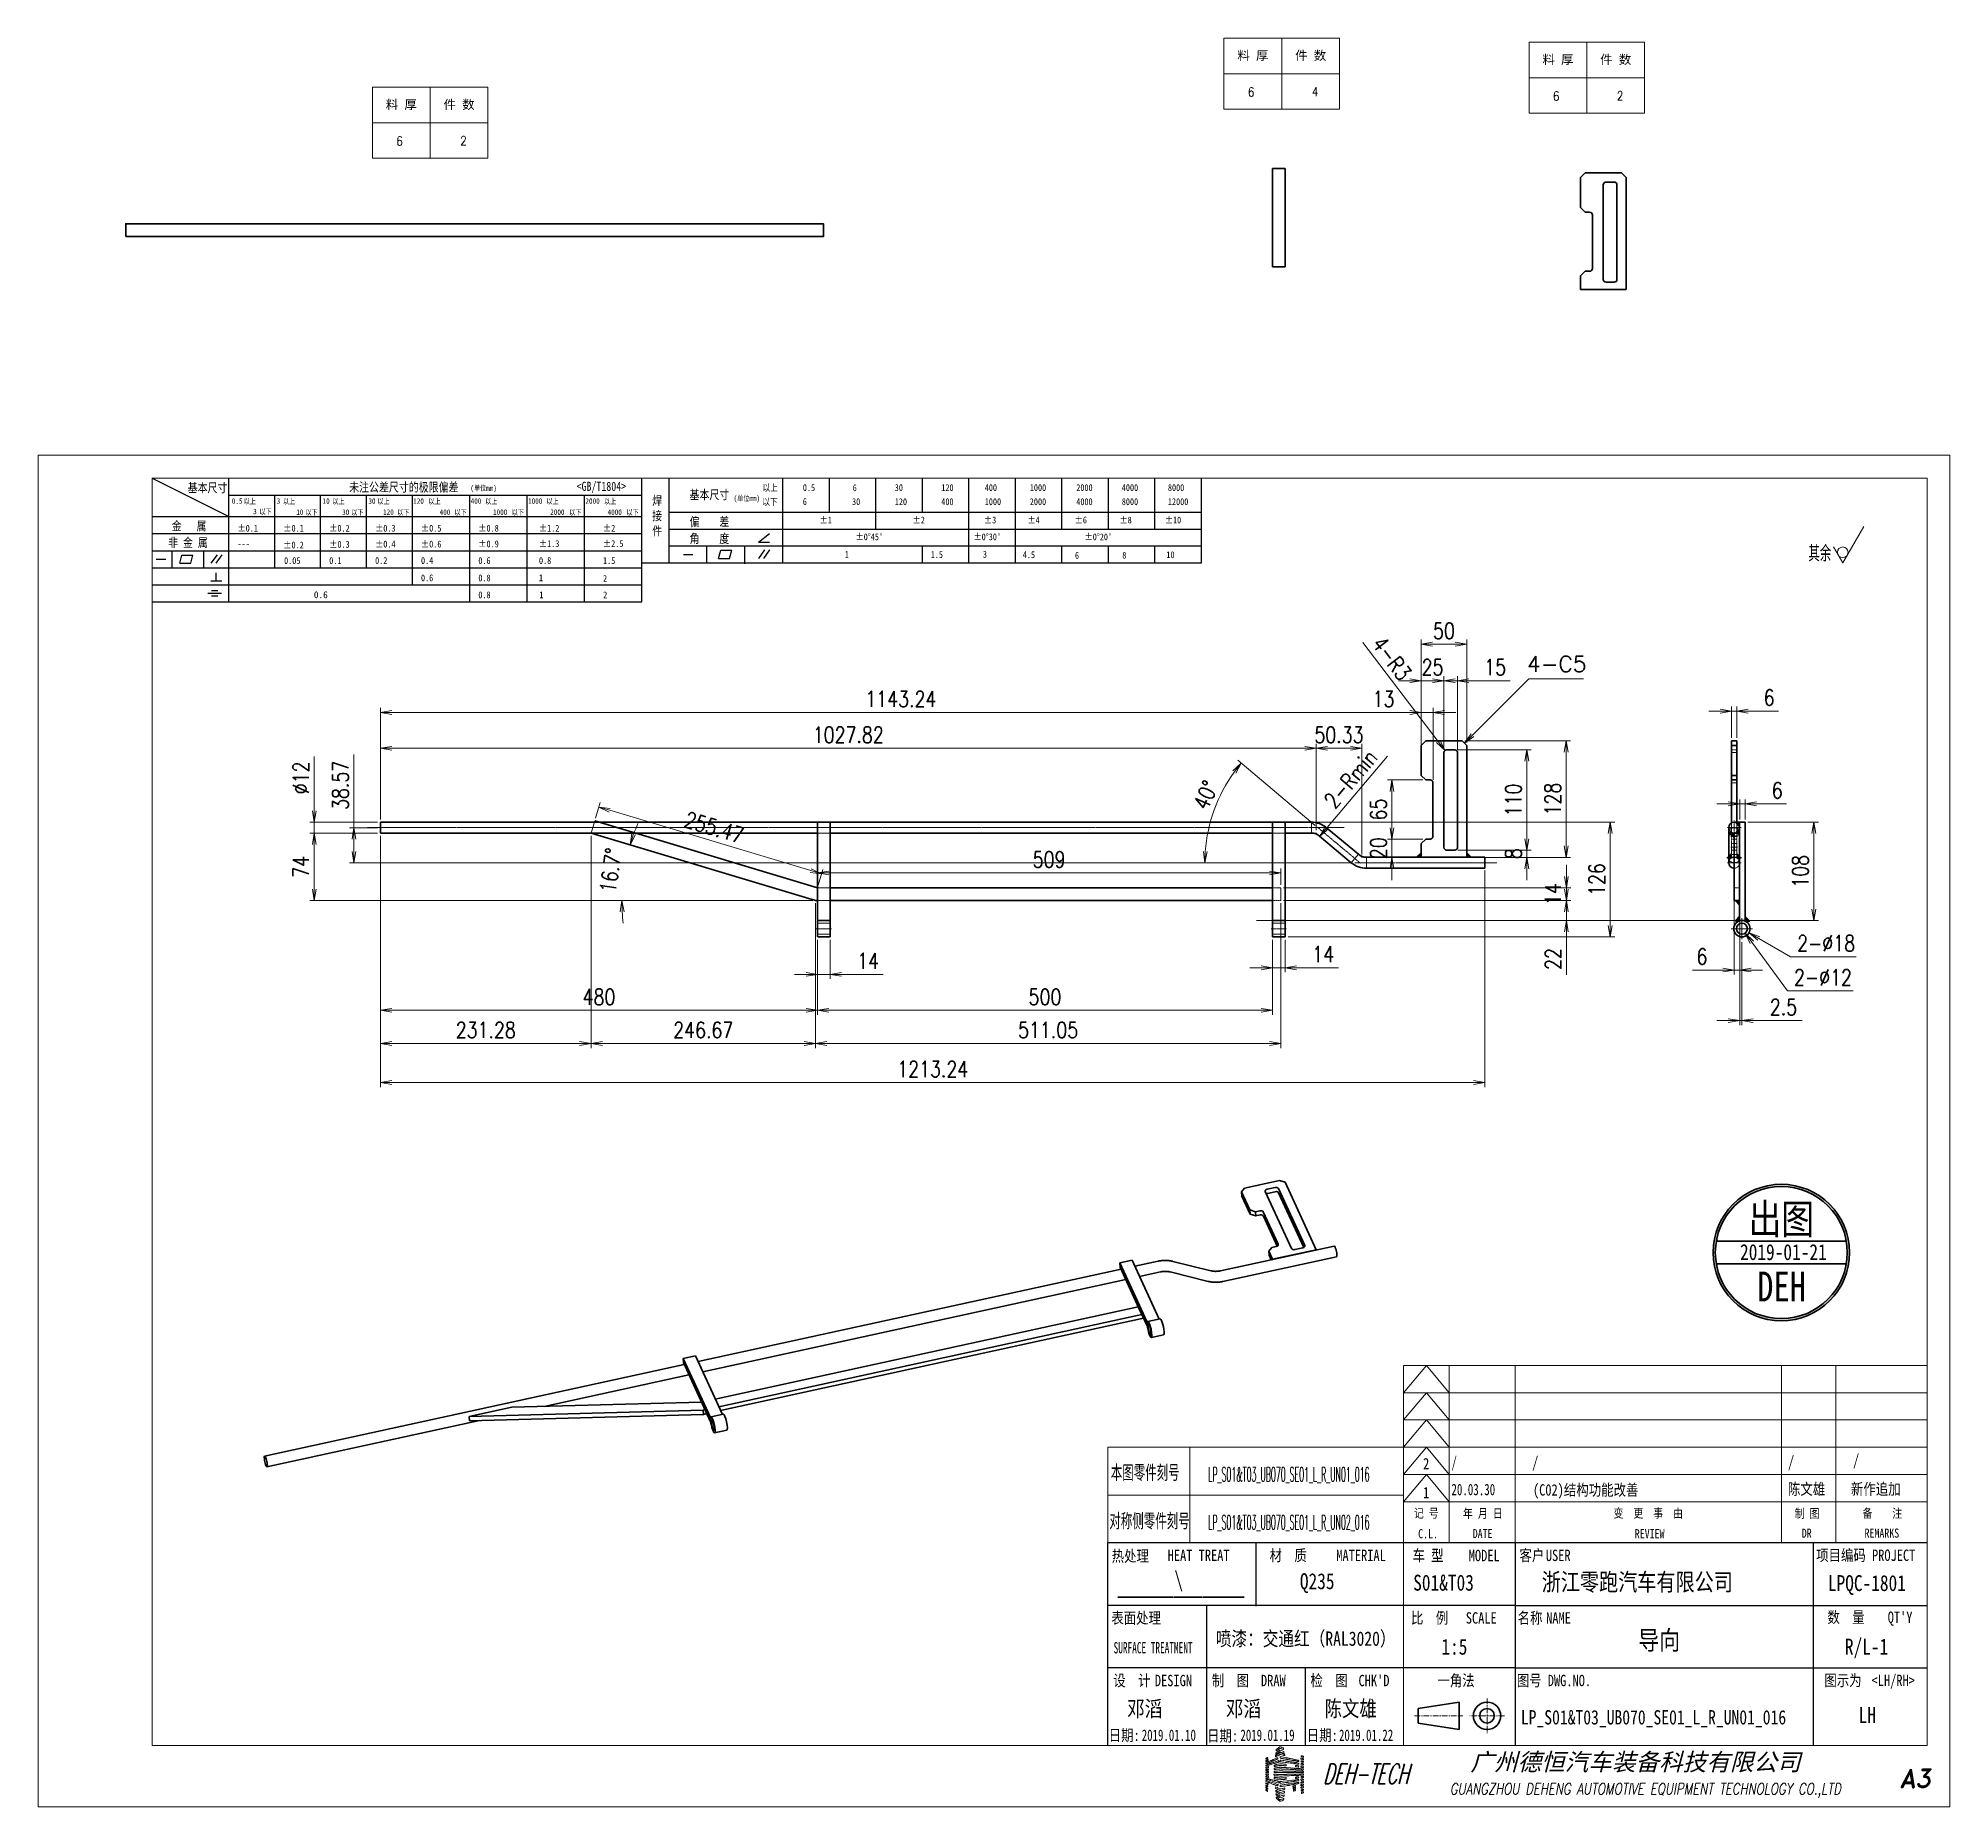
# Model space of a CAD drawing. Header units: millimetres. Extents: x 83639 to 85739, y 1568 to 3511.
import ezdxf
from ezdxf.enums import TextEntityAlignment as Align

# ---------------------------------------------------------------- set-up
doc = ezdxf.new("R2010")
doc.units = ezdxf.units.MM
doc.header["$LTSCALE"] = 0.5
for name, pattern in [('AM_ISO02W050x2', [3.75, 3, -0.75]), ('AM_ISO08W050x2', [9, 6, -0.75, 1.5, -0.75]), ('CENTER', [2, 1.25, -0.25, 0.25, -0.25]), ('DOT2', [0.125, 0, -0.125])]:
    doc.linetypes.add(name, pattern=pattern)
for name, color, linetype, lineweight in [('中心线', 2, 'AM_ISO08W050x2', 18), ('印章专用-出图', 1, 'Continuous', 80), ('图框', 7, 'Continuous', 18), ('标注线', 3, 'Continuous', 18), ('检图用', 1, 'Continuous', 100), ('热处理', 7, 'Continuous', 20), ('粗实线', 7, 'Continuous', 35), ('粗点划线', 6, 'AM_ISO08W050x2', 35), ('虚线', 1, 'AM_ISO02W050x2', 18)]:
    doc.layers.add(name, color=color, linetype=linetype, lineweight=lineweight)
for name, color, linetype in [('图\\M+19E79\\M+195B6\\M+18E9A', 7, 'Continuous'), ('图号', 7, 'Continuous'), ('图名', 7, 'Continuous'), ('数量', 7, 'Continuous'), ('材质', 7, 'Continuous'), ('表面处理', 7, 'Continuous'), ('车型', 7, 'Continuous')]:
    doc.layers.add(name, color=color, linetype=linetype)
doc.layers.add('打印-禁用', color=7, linetype='Continuous', lineweight=15, plot=False)
doc.styles.add('DIM', font='romans.shx', dxfattribs={"width": 0.8, "bigfont": 'bigfont.shx'})
doc.styles.get("Standard").update_dxf_attribs({"font": 'simplex.shx'})
doc.styles.add('STYLE1', font='')
doc.styles.add('国标', font='simfang.ttf', dxfattribs={"width": 0.8})
doc.styles.add('机械长仿宋', font='gbenor.shx', dxfattribs={"height": 1, "bigfont": 'gbcbig.shx'})
doc.styles.add('标题\\M+18E9A', font='romand.shx', dxfattribs={"oblique": 10, "bigfont": 'bigfont.shx'})
doc.styles.get('STYLE1').set_extended_font_data('SimSun')
doc.dimstyles.new('DEH 1-1', dxfattribs={"dimtxt": 3.5, "dimasz": 2.5, "dimexe": 1, "dimexo": 0.625, "dimgap": 1.2, "dimtad": 1, "dimtoh": 1, "dimdsep": 46, "dimtxsty": 'DIM', "dimblk": 'OPEN', "dimcen": 0, "dimclrd": 8, "dimclre": 8, "dimclrt": 2, "dimazin": 2, "dimtfac": 0.5, "dimtmove": 0, "dimatfit": 3, "dimldrblk": 'OPEN', "dimfxl": 0, "dimtolj": 2, "dimlwd": 18, "dimlwe": 18, "dimarcsym": 0})
doc.dimstyles.new('DEH 1-5', dxfattribs={"dimscale": 5, "dimtxt": 3.5, "dimasz": 2.5, "dimexe": 1, "dimexo": 0.625, "dimgap": 1.2, "dimtad": 1, "dimdsep": 46, "dimtxsty": 'DIM', "dimblk": 'OPEN', "dimcen": 0, "dimclrd": 8, "dimclre": 8, "dimclrt": 2, "dimazin": 2, "dimtfac": 0.5, "dimtofl": 0, "dimtmove": 0, "dimatfit": 3, "dimldrblk": 'OPEN', "dimfxl": 0, "dimtolj": 2, "dimlwd": 18, "dimlwe": 13, "dimarcsym": 0})
doc.dimstyles.new('DEH 1-5$0', dxfattribs={"dimscale": 5, "dimtxt": 3.5, "dimasz": 2.5, "dimexe": 1, "dimexo": 0.625, "dimgap": 1.2, "dimtad": 1, "dimdsep": 46, "dimtxsty": 'DIM', "dimblk": 'OPEN', "dimcen": 0, "dimclrd": 8, "dimclre": 8, "dimclrt": 2, "dimazin": 2, "dimtfac": 0.5, "dimtmove": 0, "dimatfit": 3, "dimldrblk": 'OPEN', "dimfxl": 0, "dimtolj": 2, "dimlwd": 13, "dimlwe": 13, "dimarcsym": 0})
doc.dimstyles.new('DEH 1-5$3', dxfattribs={"dimscale": 5, "dimtxt": 3.5, "dimasz": 2.5, "dimexe": 1, "dimexo": 0.625, "dimgap": 1.2, "dimtad": 1, "dimtoh": 1, "dimdsep": 46, "dimtxsty": 'DIM', "dimblk": 'OPEN', "dimcen": 0, "dimclrd": 8, "dimclre": 8, "dimclrt": 2, "dimazin": 2, "dimtfac": 0.5, "dimtofl": 0, "dimtmove": 0, "dimatfit": 3, "dimldrblk": 'OPEN', "dimfxl": 0, "dimtolj": 2, "dimlwd": 18, "dimlwe": 13, "dimarcsym": 0})

msp = doc.modelspace()

# ---------------------------------------------------------------- texts
at = {"layer": '图\\M+19E79\\M+195B6\\M+18E9A', "color": 3, "style": '国标'}
for s, height, width, p in [('/', 12.5, 0.705904, (85191.153, 1940.411)), ('/', 12.5, 0.8, (85279.83, 1940.411)), ('/', 12.5, 0.8, (85560.856, 1940.904)), ('/', 12.5, 0.8, (85632.33, 1942.758)), ('2', 12.5, 0.8, (85159.992, 1938.831)), ('1', 12.5, 0.8, (85159.938, 1907.031)), ('20.03.30', 12.5, 0.705904, (85191.153, 1910.411)), ('(C02)结构功能改善', 12.5, 0.8, (85280.69, 1909.987)), ('陈文雄', 12.5, 0.8, (85560.856, 1910.904)), ('新作追加', 12.5, 0.8, (85630.012, 1910.958)), ('浙江零跑汽车有限公司', 19.25, 0.8, (85290.329, 1805.455)), ('LPQC-1801', 17.5, 0.8, (85604.689, 1805.1)), ('1:5', 17.5, 0.8, (85180.107, 1735.216)), ('邓滔', 17.5, 0.8, (84835.094, 1667.133)), ('邓滔', 17.5, 0.8, (84943.494, 1667.133)), ('陈文雄', 17.5, 0.8, (85051.794, 1667.133)), ('2019.01.10', 12.5, 0.7, (84850.919, 1640.451)), ('2019.01.19', 12.5, 0.7, (84959.319, 1640.451)), ('2019.01.22', 12.5, 0.7, (85067.619, 1640.451))]:
    msp.add_text(s, height=height, dxfattribs=dict(at, width=width)).set_placement(p)
at = {"layer": '图\\M+19E79\\M+195B6\\M+18E9A', "color": 3, "style": '国标', "width": 0.8}
msp.add_text('LH', height=17.5, dxfattribs=at).set_placement((85647.962, 1660.132), align=Align.CENTER)
at = {"layer": '图\\M+19E79\\M+195B6\\M+18E9A', "color": 2, "char_height": 15.75, "width": 516.71075, "attachment_point": 5, "style": '机械长仿宋'}
for s, insert in [('{\\Fromans,bigfont|c134;\\W0.4;LP_S01&T03_UB070_SE01_L_R_UN01_016}', (85012.544, 1932.483)), ('{\\Fromans,bigfont|c134;\\W0.4;LP_S01&T03_UB070_SE01_L_R_UN0\\Fromans,bigfont|c0;2\\Fromans,bigfont|c134;_016}', (85012.544, 1879.982))]:
    msp.add_mtext(s, dxfattribs=dict(at, insert=insert))
at = {"layer": '图号', "color": 3, "style": '国标', "width": 0.8}
msp.add_text('LP_S01&T03_UB070_SE01_L_R_UN01_016', height=15.75, dxfattribs=at).set_placement((85267.391, 1658.499))
at = {"layer": '图名', "color": 3, "style": '国标', "width": 0.8}
msp.add_text('导向', height=21, dxfattribs=at).set_placement((85419.364, 1740.618), align=Align.CENTER)
at = {"layer": '数量', "color": 3, "style": '国标', "width": 0.8}
msp.add_text('R/L-1', height=17.5, dxfattribs=at).set_placement((85647.193, 1735.292), align=Align.CENTER)
at = {"layer": '材质', "color": 3, "style": '国标', "width": 0.8}
msp.add_text('     Q235  ', height=17.5, dxfattribs=at).set_placement((85029.394, 1807.15), align=Align.CENTER)
at = {"layer": '热处理', "color": 3, "style": '国标', "width": 0.8}
msp.add_text('\\', height=17.5, dxfattribs=at).set_placement((84891.502, 1809.032), align=Align.CENTER)
at = {"layer": '表面处理', "color": 3, "style": '国标', "width": 0.8}
msp.add_text('喷漆：交通红（RAL3020） ', height=15.75, dxfattribs=at).set_placement((85035.336, 1744.923), align=Align.CENTER)
at = {"layer": '车型', "color": 3, "style": '国标', "width": 0.8}
msp.add_text('S01&T03', height=17.5, dxfattribs=at).set_placement((85149.129, 1805.531))

# ---------------------------------------------------------------- blocks, each defined once
blk = doc.blocks.new('FINISHER_NON')
at = {"layer": '标注线'}
for p, q in [((0, 0), (4.62, 8)), ((-2.02, 3.5), (0, 0))]:
    blk.add_line(p, q, dxfattribs=at)
blk.add_circle((0, 2.33), 1.17, dxfattribs=at)
blk = doc.blocks.new('其余不去材料')
at = {"layer": '标注线'}
blk.add_blockref('FINISHER_NON', (0, 0), dxfattribs=at)
at = {"layer": '标注线', "color": 7, "linetype": 'DOT2', "style": '机械长仿宋'}
blk.add_text('其余', height=3.5, dxfattribs=at).set_placement((-7.56, 0.3))
blk = doc.blocks.new('DEH-PART-A3-1')
at = {"layer": '中心线', "color": 1, "linetype": 'CENTER', "lineweight": 5, "ltscale": 2}
for p, q in [((318.33, 23.8), (318.33, 16.2)), ((302.4, 20), (313, 20)), ((322.13, 20), (314.53, 20))]:
    blk.add_line(p, q, dxfattribs=at)
at = {"layer": '图\\M+19E79\\M+195B6\\M+18E9A', "color": 9}
for p, q in [((25, 292), (41.88, 283.54)), ((41.88, 264.79), (41.88, 292)), ((132.6, 264.79), (132.6, 292)), ((138.6, 273.38), (138.6, 292)), ((163.6, 284.48), (163.6, 292)), ((173.82, 284.48), (173.82, 292)), ((184.04, 284.48), (184.04, 292)), ((194.26, 284.48), (194.26, 292)), ((204.48, 284.48), (204.48, 292)), ((214.71, 284.48), (214.71, 292)), ((224.93, 284.48), (224.93, 292)), ((235.15, 284.48), (235.15, 292)), ((245.37, 284.48), (245.37, 292)), ((255.6, 273.38), (255.6, 292)), ((41.88, 288.22), (132.6, 288.22)), ((51.96, 272.29), (51.96, 288.22)), ((62.04, 272.29), (62.04, 288.22)), ((72.12, 272.29), (72.12, 288.22)), ((82.2, 268.54), (82.2, 288.22)), ((94.8, 264.79), (94.8, 288.22)), ((107.4, 264.79), (107.4, 288.22)), ((120, 264.79), (120, 288.22)), ((25, 283.54), (132.6, 283.54)), ((138.6, 284.48), (255.6, 284.48)), ((163.6, 273.38), (163.6, 284.48)), ((184.04, 280.78), (184.04, 284.48)), ((204.48, 273.38), (204.48, 284.48)), ((214.71, 273.38), (214.71, 284.48)), ((224.93, 280.78), (224.93, 284.48)), ((235.15, 280.78), (235.15, 284.48)), ((245.37, 280.78), (245.37, 284.48)), ((25, 279.79), (132.6, 279.79)), ((138.6, 280.78), (255.6, 280.78)), ((158.26, 277.95), (160.66, 279.8)), ((158.26, 277.95), (160.66, 277.95)), ((25, 276.04), (132.6, 276.04)), ((25.94, 274.19), (28, 274.19)), ((29.43, 272.34), (29.43, 276.04)), ((31.1, 273.3), (31.58, 275.09)), ((31.1, 273.3), (33.51, 273.3)), ((31.58, 275.09), (33.99, 275.09)), ((33.51, 273.3), (33.99, 275.09)), ((36.42, 272.34), (36.42, 276.04)), ((38.03, 273.3), (39.36, 275.16)), ((39.11, 273.3), (40.45, 275.16)), ((132.6, 273.38), (255.6, 273.38)), ((138.6, 277.08), (255.6, 277.08)), ((141.77, 275.23), (143.83, 275.23)), ((146.93, 273.38), (146.93, 277.08)), ((149.48, 274.34), (149.96, 276.13)), ((149.48, 274.34), (151.9, 274.34)), ((149.96, 276.13), (152.37, 276.13)), ((151.9, 274.34), (152.37, 276.13)), ((155.26, 273.38), (155.26, 277.08)), ((155.26, 273.13), (155.26, 273.38)), ((158.32, 274.34), (159.66, 276.2)), ((159.4, 274.34), (160.74, 276.2)), ((194.26, 273.38), (194.26, 277.08)), ((224.93, 273.38), (224.93, 276.98)), ((235.15, 273.38), (235.15, 277.08)), ((245.37, 273.38), (245.37, 277.08)), ((25, 272.29), (132.6, 272.29)), ((37.93, 269.41), (40.32, 269.41)), ((39.09, 269.41), (39.09, 271.18)), ((25, 268.54), (132.6, 268.54)), ((25, 264.79), (132.6, 264.79)), ((37.3, 266.69), (40.28, 266.69)), ((38.08, 267.29), (39.43, 267.29)), ((38.08, 266.09), (39.44, 266.09)), ((415, 58), (235, 58)), ((267.5, 58), (267.5, 44.11)), ((324.5, 58), (324.5, 13.5)), ((390, 58), (390, 13.5)), ((324.5, 44.25), (235, 44.25)), ((256.68, 44.25), (256.68, 30.5)), ((324.5, 44.25), (415, 44.25)), ((324.5, 30.5), (235, 30.5)), ((256.68, 30.5), (256.68, 13.5)), ((256.68, 30.5), (256.68, 13.5)), ((278.34, 30.5), (278.34, 13.5)), ((278.34, 30.5), (278.34, 13.5)), ((324.5, 30.5), (415, 30.5))]:
    blk.add_line(p, q, dxfattribs=at)
at = {"layer": '图\\M+19E79\\M+195B6\\M+18E9A', "color": 7}
blk.add_line((415, 58), (235, 58), dxfattribs=at)
at = {"layer": '图\\M+19E79\\M+195B6\\M+18E9A', "color": 9, "linetype": 'Continuous'}
blk.add_line((235, 13.5), (235, 58), dxfattribs=at)
at = {"layer": '图框', "linetype": 'Continuous'}
for p, q in [((25, 292), (25, 13.5)), ((415, 292), (25, 292)), ((415, 13.5), (415, 292)), ((300, 97), (415, 97)), ((300, 13.5), (300, 97)), ((25, 13.5), (415, 13.5))]:
    blk.add_line(p, q, dxfattribs=at)
at = {"layer": '图框', "color": 9}
for p, q in [((300, 91), (305, 97)), ((305, 97), (310, 91)), ((310, 58), (310, 97)), ((383, 58), (383, 97)), ((395, 97), (395, 58)), ((300, 91), (415, 91)), ((300, 85), (305, 91)), ((305, 91), (310, 85)), ((300, 85), (415, 85)), ((300, 79), (305, 85)), ((305, 85), (310, 79)), ((300, 79), (415, 79)), ((300, 73), (305, 79)), ((305, 79), (310, 73)), ((300, 73), (415, 73)), ((300, 67), (305, 73)), ((305, 73), (310, 67)), ((300, 67), (415, 67))]:
    blk.add_line(p, q, dxfattribs=at)
at = {"layer": '图框', "color": 9, "linetype": 'Continuous'}
blk.add_line((324.5, 97), (324.5, 13.5), dxfattribs=at)
at = {"layer": '图框', "color": 2, "linetype": 'ByBlock', "lineweight": 35}
for p, q in [((303.2, 21.6), (312.2, 23)), ((303.2, 21.6), (303.2, 18.4)), ((312.2, 17), (312.2, 23)), ((303.2, 18.4), (312.2, 17))]:
    blk.add_line(p, q, dxfattribs=at)
at = {"layer": '图框', "lineweight": 5}
for p, q in [((272.02, 12.59), (272.33, 12.83)), ((272.33, 12.83), (272.48, 12.96)), ((272.5, 12.62), (272.36, 12.51)), ((272.48, 12.96), (272.79, 13.2)), ((272.79, 12.84), (272.5, 12.62)), ((272.79, 13.2), (272.86, 13.2)), ((272.85, 12.84), (272.79, 12.84)), ((272.88, 12.84), (272.85, 12.84)), ((272.86, 13.2), (272.9, 13.2)), ((272.93, 12.8), (272.88, 12.84)), ((272.9, 13.2), (272.96, 13.16)), ((273.13, 12.74), (272.93, 12.8)), ((272.96, 13.16), (273.16, 13.1)), ((273.23, 12.7), (273.13, 12.74)), ((273.16, 13.1), (273.27, 13.06)), ((273.44, 12.64), (273.23, 12.7)), ((273.27, 13.06), (273.46, 12.96)), ((273.48, 12.62), (273.44, 12.64)), ((273.46, 12.96), (273.51, 12.96)), ((273.51, 12.61), (273.48, 12.62)), ((273.51, 12.96), (273.53, 12.95)), ((273.56, 12.59), (273.51, 12.61)), ((273.53, 12.95), (273.58, 12.94)), ((273.58, 12.94), (273.62, 12.81)), ((273.62, 12.6), (273.61, 12.58)), ((273.62, 12.81), (273.62, 12.74)), ((273.62, 12.74), (273.62, 12.6)), ((269.74, 10.61), (269.72, 10.54)), ((269.72, 10.54), (269.73, 10.5)), ((269.75, 9.64), (269.72, 9.57)), ((269.72, 9.57), (269.73, 9.51)), ((269.73, 10.5), (269.76, 10.44)), ((269.73, 9.51), (269.76, 9.45)), ((269.74, 9.16), (269.73, 9.08)), ((269.73, 9.08), (269.73, 9.04)), ((269.73, 9.04), (269.76, 8.97)), ((269.74, 8.64), (269.73, 8.57)), ((269.73, 8.57), (269.73, 8.53)), ((269.73, 8.53), (269.76, 8.46)), ((269.8, 10.66), (269.74, 10.61)), ((269.75, 10.12), (269.74, 10.1)), ((269.74, 10.1), (269.74, 10.04)), ((269.74, 10.04), (269.74, 10.01)), ((269.74, 10.01), (269.74, 9.95)), ((269.74, 9.95), (269.84, 9.95)), ((269.87, 9.21), (269.74, 9.16)), ((269.77, 8.69), (269.74, 8.64)), ((269.76, 10.13), (269.75, 10.12)), ((270.12, 9.84), (269.75, 9.64)), ((269.76, 10.44), (269.77, 10.43)), ((269.78, 10.14), (269.76, 10.13)), ((269.76, 9.45), (269.9, 9.49)), ((269.76, 8.97), (269.93, 9)), ((269.76, 8.46), (269.98, 8.5)), ((269.77, 10.43), (269.78, 10.43)), ((269.8, 8.71), (269.77, 8.69)), ((269.78, 10.43), (269.79, 10.43)), ((269.93, 10.26), (269.78, 10.14)), ((269.79, 10.43), (269.95, 10.51)), ((269.83, 10.69), (269.8, 10.66)), ((269.86, 8.71), (269.8, 8.71)), ((269.91, 10.73), (269.83, 10.69)), ((269.84, 9.95), (269.9, 9.97)), ((270.01, 8.75), (269.86, 8.71)), ((269.94, 9.24), (269.87, 9.21)), ((269.9, 9.97), (269.98, 10.03)), ((269.9, 9.49), (269.97, 9.51)), ((269.98, 10.8), (269.91, 10.73)), ((270.02, 10.3), (269.93, 10.26)), ((269.93, 9), (270.01, 9.02)), ((270.08, 9.29), (269.94, 9.24)), ((269.95, 10.51), (270.03, 10.56)), ((269.97, 9.51), (270.1, 9.58)), ((270.03, 10.83), (269.98, 10.81)), ((269.98, 10.03), (270.08, 10.07)), ((269.98, 8.5), (270.08, 8.53)), ((270.01, 9.02), (270.17, 9.07)), ((270.09, 8.77), (270.01, 8.75)), ((270.2, 10.38), (270.02, 10.3)), ((270.12, 10.85), (270.03, 10.83)), ((270.03, 10.56), (270.17, 10.68)), ((270.08, 10.07), (270.14, 10.1)), ((270.19, 9.33), (270.08, 9.29)), ((270.08, 8.53), (270.29, 8.59)), ((270.24, 8.81), (270.09, 8.77)), ((270.1, 9.58), (270.2, 9.61)), ((270.18, 10.8), (270.12, 10.85)), ((270.31, 9.93), (270.12, 9.84)), ((270.14, 10.1), (270.22, 10.18)), ((270.17, 10.68), (270.19, 10.74)), ((270.17, 9.07), (270.29, 9.11)), ((270.19, 10.74), (270.18, 10.79)), ((270.25, 9.35), (270.19, 9.33)), ((270.23, 10.3), (270.2, 10.38)), ((270.2, 9.61), (270.25, 9.63)), ((270.22, 10.18), (270.23, 10.26)), ((270.23, 10.26), (270.23, 10.3)), ((270.26, 8.83), (270.24, 8.81)), ((270.25, 9.63), (270.34, 9.67)), ((270.36, 9.39), (270.25, 9.35)), ((270.29, 8.82), (270.26, 8.83)), ((270.29, 9.11), (270.34, 9.13)), ((270.3, 8.8), (270.29, 8.82)), ((270.29, 8.59), (270.33, 8.67)), ((270.33, 8.72), (270.3, 8.8)), ((270.7, 10.08), (270.31, 9.93)), ((270.33, 8.67), (270.33, 8.72)), ((270.34, 9.67), (270.46, 9.71)), ((270.34, 9.13), (270.46, 9.17)), ((270.38, 9.39), (270.36, 9.39)), ((270.39, 9.4), (270.38, 9.39)), ((270.41, 9.41), (270.39, 9.4)), ((270.55, 9.46), (270.41, 9.41)), ((270.46, 9.71), (270.52, 9.74)), ((270.46, 9.17), (270.87, 9.29)), ((270.52, 9.74), (270.63, 9.8)), ((270.63, 9.48), (270.55, 9.46)), ((270.63, 9.8), (270.68, 9.8)), ((270.77, 9.53), (270.63, 9.48)), ((270.68, 9.8), (270.71, 9.81)), ((270.79, 10.13), (270.7, 10.08)), ((270.71, 9.81), (270.75, 9.84)), ((270.75, 9.84), (271.01, 9.94)), ((270.79, 9.54), (270.77, 9.53)), ((270.84, 10.15), (270.79, 10.13)), ((270.8, 9.54), (270.79, 9.54)), ((270.82, 9.55), (270.8, 9.54)), ((270.99, 9.61), (270.82, 9.55)), ((270.94, 10.2), (270.84, 10.15)), ((270.87, 9.29), (271.08, 9.36)), ((271.35, 10.38), (270.94, 10.2)), ((271.08, 9.64), (270.99, 9.61)), ((271.01, 9.94), (271.14, 10)), ((271.25, 9.7), (271.08, 9.64)), ((271.08, 9.36), (271.49, 9.48)), ((271.14, 10), (271.39, 10.1)), ((271.27, 9.71), (271.25, 9.7)), ((271.28, 9.71), (271.27, 9.71)), ((271.3, 9.72), (271.28, 9.71)), ((271.41, 9.76), (271.3, 9.72)), ((271.56, 10.47), (271.35, 10.38)), ((271.39, 10.1), (271.51, 10.14)), ((271.47, 9.78), (271.41, 9.76)), ((271.59, 9.82), (271.47, 9.78)), ((271.49, 9.48), (271.6, 9.52)), ((271.51, 10.14), (271.57, 10.17)), ((271.56, 9.13), (271.53, 9.04)), ((271.53, 9.04), (271.53, 8.99)), ((271.53, 8.99), (271.55, 8.89)), ((271.56, 8.46), (271.53, 8.37)), ((271.55, 8.89), (271.56, 8.88)), ((271.97, 10.66), (271.56, 10.47)), ((271.64, 9.17), (271.56, 9.13)), ((271.56, 8.88), (271.57, 8.86)), ((271.57, 8.86), (271.56, 8.85)), ((271.56, 8.85), (271.59, 8.85)), ((271.6, 8.49), (271.56, 8.46)), ((271.57, 10.17), (271.68, 10.24)), ((271.6, 9.83), (271.59, 9.82)), ((271.59, 8.85), (271.6, 8.85)), ((271.61, 9.83), (271.6, 9.83)), ((271.6, 9.52), (271.66, 9.54)), ((271.6, 8.85), (271.63, 8.86)), ((271.63, 8.5), (271.6, 8.49)), ((271.63, 9.84), (271.61, 9.83)), ((271.75, 9.88), (271.63, 9.84)), ((271.63, 8.86), (271.73, 8.88)), ((271.68, 8.5), (271.63, 8.5)), ((271.67, 9.18), (271.64, 9.17)), ((271.66, 9.54), (271.78, 9.58)), ((271.75, 9.19), (271.67, 9.18)), ((271.68, 10.24), (271.73, 10.23)), ((271.8, 8.52), (271.68, 8.5)), ((271.73, 10.23), (271.76, 10.24)), ((271.73, 8.88), (271.78, 8.89)), ((271.81, 9.9), (271.75, 9.88)), ((271.82, 9.23), (271.75, 9.19)), ((271.76, 10.24), (271.8, 10.27)), ((271.78, 9.58), (271.91, 9.62)), ((271.78, 8.89), (271.87, 8.91)), ((271.8, 10.27), (272.03, 10.36)), ((271.85, 8.53), (271.8, 8.52)), ((271.92, 9.94), (271.81, 9.9)), ((271.84, 11.16), (271.82, 11.07)), ((271.82, 11.07), (271.82, 11.03)), ((271.82, 11.03), (271.83, 11.01)), ((271.87, 9.24), (271.82, 9.23)), ((271.83, 11.01), (271.86, 10.98)), ((271.85, 11.2), (271.84, 11.16)), ((271.86, 11.29), (271.85, 11.2)), ((271.97, 8.55), (271.85, 8.53)), ((272.01, 11.39), (271.86, 11.29)), ((271.86, 10.98), (271.99, 11.05)), ((271.94, 9.23), (271.87, 9.24)), ((271.87, 8.91), (271.91, 8.92)), ((271.9, 11.52), (271.92, 11.65)), ((272, 11.55), (271.9, 11.52)), ((271.91, 9.62), (271.98, 9.63)), ((271.91, 8.92), (271.93, 8.92)), ((271.92, 11.65), (271.93, 11.71)), ((271.94, 9.95), (271.92, 9.94)), ((271.93, 11.71), (271.96, 11.83)), ((271.93, 8.92), (271.97, 8.93)), ((271.95, 9.95), (271.94, 9.95)), ((272.01, 9.27), (271.94, 9.23)), ((271.97, 9.96), (271.95, 9.95)), ((271.96, 11.83), (272.08, 11.91)), ((271.97, 12.32), (271.99, 12.34)), ((271.98, 12.29), (271.97, 12.32)), ((272.06, 10.7), (271.97, 10.66)), ((272.14, 10.02), (271.97, 9.96)), ((271.97, 8.93), (272.11, 8.96)), ((272.04, 8.55), (271.97, 8.55)), ((272, 12.28), (271.98, 12.29)), ((271.98, 9.63), (272.11, 9.67)), ((271.99, 12.44), (272, 12.49)), ((271.99, 12.34), (271.99, 12.44)), ((271.99, 11.05), (272.06, 11.09)), ((272, 12.49), (272.02, 12.59)), ((272.03, 12.28), (272, 12.28)), ((272.05, 11.57), (272, 11.55)), ((272.08, 11.43), (272.01, 11.39)), ((272.04, 9.28), (272.01, 9.27)), ((272.04, 12.28), (272.03, 12.28)), ((272.03, 10.36), (272.15, 10.41)), ((272.07, 12.29), (272.04, 12.28)), ((272.11, 9.29), (272.04, 9.28)), ((272.07, 8.55), (272.04, 8.55)), ((272.14, 11.62), (272.05, 11.57)), ((272.06, 11.09), (272.18, 11.17)), ((272.11, 10.73), (272.06, 10.7)), ((272.36, 12.51), (272.07, 12.29)), ((272.14, 8.57), (272.07, 8.55)), ((272.08, 11.91), (272.13, 11.96)), ((272.23, 11.52), (272.08, 11.43)), ((272.21, 10.78), (272.11, 10.73)), ((272.11, 9.67), (272.26, 9.72)), ((272.38, 9.36), (272.11, 9.29)), ((272.11, 8.96), (272.18, 8.97)), ((272.13, 11.96), (272.24, 12.05)), ((272.31, 11.75), (272.14, 11.62)), ((272.23, 10.05), (272.14, 10.02)), ((272.26, 8.6), (272.14, 8.57)), ((272.15, 10.41), (272.38, 10.51)), ((272.18, 11.17), (272.23, 11.16)), ((272.18, 8.97), (272.33, 9)), ((272.24, 10.79), (272.21, 10.78)), ((272.33, 11.57), (272.23, 11.52)), ((272.23, 11.16), (272.27, 11.17)), ((272.4, 10.1), (272.23, 10.05)), ((272.24, 12.05), (272.27, 12.04)), ((272.27, 10.79), (272.24, 10.79)), ((272.26, 9.72), (272.33, 9.74)), ((272.32, 8.61), (272.26, 8.6)), ((272.27, 12.04), (272.3, 12.06)), ((272.27, 11.17), (272.3, 11.21)), ((272.3, 10.79), (272.27, 10.79)), ((272.3, 12.06), (272.31, 12.09)), ((272.3, 11.21), (272.31, 11.22)), ((272.33, 10.7), (272.3, 10.79)), ((272.31, 12.09), (272.37, 12.12)), ((272.41, 11.81), (272.31, 11.75)), ((272.31, 11.22), (272.32, 11.22)), ((272.32, 11.22), (272.33, 11.23)), ((272.45, 8.61), (272.32, 8.61)), ((272.38, 11.59), (272.33, 11.57)), ((272.33, 11.23), (272.52, 11.33)), ((272.35, 10.66), (272.33, 10.7)), ((272.33, 9.74), (272.47, 9.79)), ((272.33, 9), (272.37, 9.01)), ((272.39, 10.57), (272.35, 10.66)), ((272.37, 12.12), (272.4, 12.14)), ((272.37, 9.01), (272.39, 9.02)), ((272.47, 11.64), (272.38, 11.59)), ((272.38, 10.53), (272.39, 10.55)), ((272.38, 10.51), (272.38, 10.53)), ((272.52, 9.39), (272.38, 9.36)), ((272.39, 10.55), (272.39, 10.57)), ((272.39, 9.02), (272.42, 9.03)), ((272.4, 12.14), (272.45, 12.18)), ((272.45, 10.14), (272.4, 10.1)), ((272.6, 11.92), (272.41, 11.81)), ((272.42, 9.03), (272.57, 9.05)), ((272.45, 12.18), (272.52, 12.21)), ((272.48, 10.14), (272.45, 10.14)), ((272.57, 8.64), (272.45, 8.61)), ((272.59, 11.72), (272.47, 11.64)), ((272.47, 9.79), (272.54, 9.8)), ((272.54, 10.14), (272.48, 10.14)), ((272.52, 12.21), (272.54, 12.23)), ((272.52, 11.33), (272.62, 11.37)), ((272.78, 9.46), (272.52, 9.39)), ((272.54, 12.23), (272.6, 12.28)), ((272.61, 10.04), (272.54, 10.14)), ((272.54, 9.8), (272.58, 9.81)), ((272.57, 9.05), (272.64, 9.07)), ((272.63, 8.65), (272.57, 8.64)), ((272.58, 9.81), (272.63, 9.85)), ((272.65, 11.75), (272.59, 11.72)), ((272.6, 12.28), (272.66, 12.31)), ((272.65, 11.96), (272.6, 11.92)), ((272.63, 9.97), (272.61, 10.04)), ((272.62, 11.37), (272.81, 11.47)), ((272.63, 9.85), (272.63, 9.97)), ((272.76, 8.68), (272.63, 8.65)), ((272.64, 9.07), (272.78, 9.1)), ((272.68, 11.98), (272.65, 11.96)), ((272.78, 11.82), (272.65, 11.75)), ((272.66, 12.31), (272.69, 12.33)), ((272.74, 12.01), (272.68, 11.98)), ((272.69, 12.33), (272.74, 12.37)), ((272.74, 12.37), (272.76, 12.38)), ((272.78, 12.05), (272.74, 12.01)), ((272.76, 12.38), (272.78, 12.39)), ((272.89, 8.68), (272.76, 8.68)), ((272.78, 12.39), (272.79, 12.41)), ((272.83, 12.06), (272.78, 12.05)), ((272.84, 11.85), (272.78, 11.82)), ((272.83, 9.46), (272.78, 9.46)), ((272.78, 9.1), (272.81, 9.1)), ((272.79, 12.41), (273.14, 12.34)), ((272.81, 11.47), (272.9, 11.48)), ((272.81, 9.1), (272.82, 9.1)), ((272.82, 9.1), (272.84, 9.11)), ((272.88, 12.04), (272.83, 12.06)), ((272.85, 9.46), (272.83, 9.46)), ((272.89, 11.85), (272.84, 11.85)), ((272.84, 9.11), (272.86, 9.11)), ((272.89, 9.47), (272.85, 9.46)), ((272.87, 11.03), (272.86, 11.03)), ((272.86, 11.03), (272.86, 10.9)), ((272.86, 10.9), (272.86, 10.84)), ((272.86, 10.84), (272.86, 10.72)), ((272.86, 10.72), (273, 10.66)), ((272.89, 10.25), (272.86, 10.24)), ((272.86, 10.24), (272.86, 10.11)), ((272.86, 10.11), (272.86, 10.05)), ((272.86, 10.05), (272.86, 9.92)), ((272.86, 9.92), (272.94, 9.88)), ((272.86, 9.11), (272.87, 9.11)), ((272.88, 11.04), (272.87, 11.03)), ((272.87, 11.03), (272.87, 11.03)), ((272.87, 9.11), (272.89, 9.11)), ((273.2, 11.93), (272.88, 12.04)), ((273.19, 11), (272.88, 11.04)), ((272.95, 11.83), (272.89, 11.85)), ((272.91, 10.25), (272.89, 10.25)), ((273.37, 9.42), (272.89, 9.47)), ((272.89, 9.11), (272.94, 9.1)), ((272.96, 8.68), (272.89, 8.68)), ((272.9, 11.48), (272.95, 11.48)), ((272.94, 10.26), (272.91, 10.25)), ((273.01, 10.25), (272.94, 10.26)), ((272.94, 9.88), (272.99, 9.87)), ((272.94, 9.1), (272.97, 9.1)), ((273.18, 11.77), (272.95, 11.83)), ((272.95, 11.48), (273.05, 11.46)), ((273.1, 8.68), (272.96, 8.68)), ((272.97, 9.1), (273.02, 9.1)), ((272.99, 9.87), (273.08, 9.88)), ((273, 10.66), (273.08, 10.64)), ((273.05, 10.24), (273.01, 10.25)), ((273.02, 9.1), (273.23, 9.08)), ((273.05, 11.46), (273.22, 11.4)), ((273.12, 10.22), (273.05, 10.24)), ((273.08, 10.64), (273.24, 10.63)), ((273.08, 9.88), (273.12, 9.87)), ((273.1, 8.67), (273.1, 8.68)), ((273.1, 8.66), (273.1, 8.67)), ((273.1, 8.65), (273.1, 8.66)), ((273.24, 8.65), (273.1, 8.65)), ((273.48, 10.17), (273.12, 10.22)), ((273.12, 9.87), (273.13, 9.87)), ((273.13, 9.87), (273.17, 9.86)), ((273.14, 12.34), (273.32, 12.28)), ((273.17, 9.86), (273.37, 9.84)), ((273.3, 11.74), (273.18, 11.77)), ((273.34, 10.98), (273.19, 11)), ((273.36, 11.89), (273.2, 11.93)), ((273.22, 11.4), (273.3, 11.38)), ((273.23, 9.08), (273.34, 9.07)), ((273.24, 10.63), (273.33, 10.61)), ((273.31, 8.65), (273.24, 8.65)), ((273.53, 11.69), (273.3, 11.74)), ((273.3, 11.38), (273.48, 11.35)), ((273.45, 8.65), (273.31, 8.65)), ((273.32, 12.28), (273.65, 12.13)), ((273.33, 10.61), (273.38, 10.6)), ((273.65, 10.9), (273.34, 10.98)), ((273.34, 9.07), (273.55, 9.05)), ((273.68, 11.81), (273.36, 11.89)), ((273.37, 9.84), (273.47, 9.82)), ((273.6, 9.39), (273.37, 9.42)), ((273.38, 10.6), (273.48, 10.58)), ((273.45, 8.64), (273.45, 8.65)), ((273.45, 8.63), (273.45, 8.64)), ((273.45, 8.64), (273.45, 8.64)), ((273.59, 8.63), (273.45, 8.63)), ((273.47, 9.82), (273.67, 9.79)), ((273.48, 11.35), (273.61, 11.32)), ((273.48, 10.58), (273.54, 10.57)), ((273.67, 10.14), (273.48, 10.17)), ((273.63, 11.65), (273.53, 11.69)), ((273.54, 10.57), (273.57, 10.57)), ((273.55, 9.05), (273.6, 9.04)), ((273.57, 12.57), (273.56, 12.59)), ((273.61, 12.58), (273.57, 12.57)), ((273.57, 10.57), (273.62, 10.56)), ((273.66, 8.63), (273.59, 8.63)), ((274.08, 9.34), (273.6, 9.39)), ((273.6, 9.04), (273.63, 9.04)), ((273.61, 11.32), (273.68, 11.3)), ((273.62, 10.56), (273.77, 10.53)), ((273.68, 11.64), (273.63, 11.65)), ((273.63, 9.04), (273.68, 9.04)), ((273.65, 12.13), (273.66, 12.08)), ((273.98, 10.83), (273.65, 10.9)), ((273.66, 12.08), (273.67, 12.05)), ((273.79, 8.63), (273.66, 8.63)), ((273.67, 12.05), (273.7, 12)), ((274.03, 10.08), (273.67, 10.14)), ((273.67, 9.79), (273.94, 9.76)), ((273.71, 11.88), (273.68, 11.81)), ((273.79, 11.63), (273.68, 11.64)), ((273.68, 11.3), (273.81, 11.27)), ((273.68, 9.04), (273.73, 9.04)), ((273.7, 12), (273.71, 11.93)), ((273.71, 11.93), (273.71, 11.88)), ((273.73, 9.04), (273.75, 9.04)), ((273.75, 9.04), (273.79, 9.04)), ((273.77, 10.53), (273.84, 10.52)), ((273.81, 11.6), (273.79, 11.63)), ((273.79, 9.04), (273.79, 9.03)), ((273.79, 9.03), (273.79, 9.02)), ((273.79, 9.02), (273.79, 9.01)), ((273.79, 9.01), (273.9, 9.01)), ((273.79, 8.62), (273.79, 8.63)), ((273.79, 8.61), (273.79, 8.62)), ((273.79, 8.62), (273.79, 8.62)), ((273.94, 8.61), (273.79, 8.61)), ((273.82, 11.59), (273.81, 11.6)), ((273.81, 11.27), (273.84, 11.27)), ((273.85, 11.58), (273.82, 11.59)), ((273.84, 11.27), (273.85, 11.27)), ((273.84, 10.52), (273.98, 10.49)), ((273.86, 11.49), (273.85, 11.58)), ((273.85, 11.27), (273.87, 11.29)), ((273.87, 11.45), (273.86, 11.49)), ((273.89, 11.36), (273.87, 11.45)), ((273.87, 11.29), (273.88, 11.32)), ((273.88, 11.33), (273.89, 11.36)), ((273.88, 11.32), (273.88, 11.33)), ((273.9, 9.01), (273.95, 9.01)), ((273.94, 9.76), (274.07, 9.74)), ((274.02, 8.61), (273.94, 8.61)), ((273.95, 9.01), (274.05, 9.01)), ((274.15, 10.79), (273.98, 10.83)), ((273.98, 10.49), (274.04, 10.48)), ((274.17, 8.61), (274.02, 8.61)), ((274.2, 10.05), (274.03, 10.08)), ((274.04, 10.48), (274.07, 10.47)), ((274.05, 9.01), (274.07, 8.98)), ((274.07, 10.47), (274.13, 10.46)), ((274.07, 9.74), (274.34, 9.7)), ((274.07, 8.98), (274.12, 8.97)), ((274.11, 9.34), (274.08, 9.34)), ((274.12, 9.34), (274.11, 9.34)), ((274.15, 9.33), (274.12, 9.34)), ((274.12, 8.97), (274.15, 9)), ((274.13, 10.46), (274.22, 10.44)), ((274.49, 10.73), (274.15, 10.79)), ((274.15, 9.31), (274.15, 9.33)), ((274.16, 9.3), (274.15, 9.31)), ((274.15, 9), (274.16, 9.01)), ((274.17, 9.3), (274.16, 9.3)), ((274.16, 9.01), (274.16, 9.02)), ((274.16, 9.02), (274.17, 9.01)), ((274.17, 9.19), (274.17, 9.3)), ((274.17, 9.13), (274.17, 9.19)), ((274.17, 9.01), (274.17, 9.13)), ((274.17, 8.6), (274.17, 8.61)), ((274.17, 8.59), (274.17, 8.6)), ((274.17, 8.58), (274.17, 8.59)), ((274.31, 8.58), (274.17, 8.58)), ((274.29, 10.04), (274.2, 10.05)), ((274.22, 10.44), (274.27, 10.43)), ((274.27, 10.43), (274.37, 10.42)), ((274.46, 10.01), (274.29, 10.04)), ((274.38, 8.58), (274.31, 8.58)), ((274.34, 9.7), (274.48, 9.67)), ((274.37, 10.42), (274.42, 10.41)), ((274.51, 8.58), (274.38, 8.58)), ((274.42, 10.41), (274.45, 10.4)), ((274.45, 10.4), (274.51, 10.39)), ((274.53, 10), (274.46, 10.01)), ((274.48, 9.67), (274.56, 9.66)), ((274.52, 10.72), (274.49, 10.73)), ((274.51, 10.39), (274.61, 10.37)), ((274.51, 8.57), (274.51, 8.58)), ((274.51, 8.56), (274.51, 8.57)), ((274.51, 8.57), (274.51, 8.57)), ((274.65, 8.56), (274.51, 8.56)), ((274.54, 10.71), (274.52, 10.72)), ((274.56, 9.99), (274.53, 10)), ((274.58, 10.7), (274.54, 10.71)), ((274.63, 9.98), (274.56, 9.99)), ((274.56, 9.66), (274.7, 9.65)), ((274.68, 10.68), (274.58, 10.7)), ((274.61, 10.37), (274.65, 10.36)), ((274.92, 9.94), (274.63, 9.98)), ((274.65, 10.36), (274.75, 10.34)), ((274.73, 8.56), (274.65, 8.56)), ((274.73, 10.67), (274.68, 10.68)), ((274.7, 9.65), (275.17, 9.58)), ((274.82, 10.66), (274.73, 10.67)), ((274.87, 8.56), (274.73, 8.56)), ((274.75, 10.34), (275.07, 10.29)), ((274.86, 10.65), (274.82, 10.66)), ((274.88, 10.64), (274.86, 10.65)), ((274.87, 8.55), (274.87, 8.56)), ((274.87, 8.54), (274.87, 8.55)), ((274.87, 8.53), (274.87, 8.54)), ((275, 8.53), (274.87, 8.53)), ((274.92, 10.63), (274.88, 10.64)), ((275.16, 10.58), (274.92, 10.63)), ((275.06, 9.91), (274.92, 9.94)), ((275.07, 8.53), (275, 8.53)), ((275.35, 9.86), (275.06, 9.91)), ((275.07, 10.29), (275.22, 10.26)), ((275.2, 8.53), (275.07, 8.53)), ((275.28, 10.56), (275.16, 10.58)), ((275.17, 9.58), (275.41, 9.55)), ((275.2, 8.52), (275.2, 8.53)), ((275.2, 8.51), (275.2, 8.52)), ((275.2, 8.52), (275.2, 8.52)), ((275.33, 8.51), (275.2, 8.51)), ((275.22, 10.26), (275.54, 10.2)), ((275.52, 10.51), (275.28, 10.56)), ((275.39, 8.51), (275.33, 8.51)), ((275.42, 9.85), (275.35, 9.86)), ((275.52, 8.51), (275.39, 8.51)), ((275.41, 9.55), (275.88, 9.48)), ((275.45, 9.85), (275.42, 9.85)), ((275.52, 9.84), (275.45, 9.85)), ((275.55, 10.5), (275.52, 10.51)), ((275.63, 9.82), (275.52, 9.84)), ((275.52, 8.5), (275.52, 8.51)), ((275.52, 8.49), (275.52, 8.5)), ((275.52, 8.5), (275.52, 8.5)), ((275.66, 8.49), (275.52, 8.49)), ((275.54, 10.2), (275.64, 10.18)), ((275.57, 10.5), (275.55, 10.5)), ((275.61, 10.49), (275.57, 10.5)), ((275.76, 10.46), (275.61, 10.49)), ((275.69, 9.81), (275.63, 9.82)), ((275.64, 10.18), (275.68, 10.17)), ((275.73, 8.49), (275.66, 8.49)), ((275.68, 10.17), (275.78, 10.15)), ((275.8, 9.79), (275.69, 9.81)), ((275.88, 8.49), (275.73, 8.49)), ((275.83, 10.44), (275.76, 10.46)), ((275.78, 10.15), (275.84, 10.16)), ((275.86, 9.78), (275.8, 9.79)), ((275.97, 10.42), (275.83, 10.44)), ((275.84, 10.16), (275.87, 10.15)), ((275.9, 9.78), (275.86, 9.78)), ((275.87, 10.15), (275.92, 10.12)), ((275.88, 9.48), (275.91, 9.48)), ((275.93, 8.46), (275.88, 8.49)), ((275.96, 9.78), (275.9, 9.78)), ((275.91, 9.48), (275.93, 9.47)), ((275.92, 10.12), (275.96, 10.11)), ((275.93, 9.47), (275.96, 9.47)), ((275.96, 8.45), (275.93, 8.46)), ((275.96, 10.11), (275.99, 10.12)), ((275.98, 9.76), (275.96, 9.78)), ((275.96, 9.47), (275.99, 9.47)), ((276.02, 8.44), (275.96, 8.45)), ((275.99, 10.4), (275.97, 10.42)), ((276, 9.74), (275.98, 9.76)), ((276, 10.39), (275.99, 10.4)), ((275.99, 10.12), (276.02, 10.14)), ((275.99, 9.47), (276, 9.48)), ((276.02, 10.37), (276, 10.39)), ((276.02, 9.72), (276, 9.74)), ((276, 9.48), (276.02, 9.49)), ((276.02, 10.28), (276.02, 10.37)), ((276.02, 10.23), (276.02, 10.28)), ((276.02, 10.14), (276.02, 10.23)), ((276.02, 9.63), (276.02, 9.72)), ((276.02, 9.58), (276.02, 9.63)), ((276.02, 9.49), (276.02, 9.58)), ((276.02, 8.34), (276.02, 8.44)), ((276.25, 10.33), (276.24, 10.33)), ((276.24, 10.33), (276.24, 10.24)), ((276.24, 10.24), (276.24, 10.19)), ((276.24, 10.19), (276.24, 10.09)), ((276.24, 10.09), (276.25, 10.07)), ((276.25, 9.68), (276.24, 9.68)), ((276.24, 9.68), (276.24, 9.59)), ((276.24, 9.59), (276.24, 9.54)), ((276.24, 9.54), (276.24, 9.45)), ((276.24, 9.45), (276.3, 9.42)), ((276.25, 9.06), (276.24, 9.06)), ((276.24, 9.06), (276.24, 8.97)), ((276.24, 8.97), (276.24, 8.92)), ((276.24, 8.92), (276.24, 8.82)), ((276.24, 8.82), (276.25, 8.82)), ((276.31, 8.43), (276.24, 8.41)), ((276.24, 8.41), (276.24, 8.32)), ((276.26, 10.34), (276.25, 10.33)), ((276.25, 10.07), (276.27, 10.06)), ((276.26, 9.7), (276.25, 9.69)), ((276.25, 9.69), (276.25, 9.68)), ((276.26, 9.07), (276.25, 9.06)), ((276.25, 9.06), (276.25, 9.06)), ((276.25, 8.82), (276.26, 8.81)), ((276.41, 10.33), (276.26, 10.36)), ((276.26, 10.36), (276.26, 10.34)), ((276.37, 9.71), (276.26, 9.7)), ((276.28, 9.09), (276.26, 9.07)), ((276.26, 8.81), (276.26, 8.8)), ((276.26, 8.8), (276.3, 8.79)), ((276.27, 10.06), (276.31, 10.06)), ((276.31, 9.09), (276.28, 9.09)), ((276.3, 9.42), (276.33, 9.41)), ((276.3, 8.79), (276.32, 8.79)), ((276.31, 10.06), (276.4, 10.04)), ((276.33, 9.07), (276.31, 9.09)), ((276.35, 8.44), (276.31, 8.43)), ((276.32, 8.79), (276.35, 8.79)), ((276.33, 9.41), (276.4, 9.41)), ((276.5, 9.05), (276.33, 9.07)), ((276.35, 8.79), (276.55, 8.77)), ((276.43, 8.44), (276.35, 8.44)), ((276.44, 9.7), (276.37, 9.71)), ((276.4, 10.04), (276.45, 10.03)), ((276.4, 9.41), (276.54, 9.39)), ((276.49, 10.31), (276.41, 10.33)), ((276.63, 8.42), (276.43, 8.44)), ((276.55, 9.67), (276.44, 9.7)), ((276.45, 10.03), (276.55, 10.01)), ((276.64, 10.27), (276.49, 10.31)), ((276.59, 9.04), (276.5, 9.05)), ((276.54, 9.39), (276.6, 9.38)), ((276.55, 10.01), (276.6, 10)), ((276.66, 9.65), (276.55, 9.67)), ((276.55, 8.77), (276.64, 8.76)), ((276.76, 9.03), (276.59, 9.04)), ((276.6, 10), (276.63, 9.99)), ((276.6, 9.38), (276.74, 9.36)), ((276.63, 9.99), (276.69, 9.98)), ((276.73, 8.42), (276.63, 8.42)), ((276.74, 10.25), (276.64, 10.27)), ((276.64, 8.76), (276.83, 8.74)), ((276.72, 9.64), (276.66, 9.65)), ((276.69, 9.98), (276.76, 9.97)), ((276.83, 9.62), (276.72, 9.64)), ((276.93, 8.4), (276.73, 8.42)), ((276.79, 10.24), (276.74, 10.25)), ((276.74, 9.36), (276.77, 9.36)), ((276.76, 9.97), (276.8, 9.96)), ((276.82, 9.02), (276.76, 9.03)), ((276.77, 9.36), (276.79, 9.35)), ((276.88, 10.22), (276.79, 10.24)), ((276.79, 9.35), (276.82, 9.35)), ((276.8, 9.96), (276.87, 9.95)), ((276.82, 9.35), (276.88, 9.34)), ((276.85, 9.01), (276.82, 9.02)), ((276.88, 9.62), (276.83, 9.62)), ((276.83, 8.74), (276.88, 8.73)), ((276.91, 9.01), (276.85, 9.01)), ((276.87, 9.95), (276.89, 9.94)), ((276.91, 10.22), (276.88, 10.22)), ((276.9, 9.61), (276.88, 9.62)), ((276.88, 9.34), (276.91, 9.35)), ((276.88, 8.73), (276.91, 8.73)), ((276.89, 9.94), (276.91, 9.94)), ((276.93, 9.59), (276.9, 9.61)), ((276.92, 10.22), (276.91, 10.22)), ((276.91, 9.94), (276.93, 9.94)), ((276.91, 9.35), (276.95, 9.37)), ((276.94, 8.98), (276.91, 9.01)), ((276.91, 8.74), (276.93, 8.76)), ((276.92, 8.72), (276.91, 8.74)), ((276.91, 8.73), (276.95, 8.73)), ((276.94, 10.21), (276.92, 10.22)), ((276.94, 8.72), (276.92, 8.72)), ((276.93, 10.2), (276.94, 10.21)), ((276.93, 10.18), (276.93, 10.2)), ((276.94, 10.16), (276.93, 10.18)), ((276.93, 9.94), (276.96, 10.02)), ((276.96, 9.51), (276.93, 9.59)), ((276.93, 8.77), (276.95, 8.79)), ((276.93, 8.76), (276.93, 8.77)), ((277.29, 8.38), (276.93, 8.4)), ((276.96, 10.08), (276.94, 10.16)), ((276.95, 8.94), (276.94, 8.98)), ((276.94, 8.89), (276.95, 8.94)), ((276.94, 8.85), (276.94, 8.89)), ((276.94, 8.83), (276.94, 8.85)), ((276.95, 8.79), (276.94, 8.83)), ((276.95, 8.73), (276.94, 8.72)), ((276.95, 9.37), (276.96, 9.46)), ((276.96, 10.02), (276.96, 10.08)), ((276.96, 9.46), (276.96, 9.51)), ((277.43, 10.67), (277.4, 10.59)), ((277.4, 10.59), (277.4, 10.54)), ((277.4, 10.54), (277.42, 10.45)), ((277.42, 10.45), (277.61, 10.39)), ((277.49, 10.67), (277.43, 10.67)), ((277.44, 8.85), (277.43, 8.79)), ((277.43, 8.79), (277.47, 8.7)), ((277.46, 10.07), (277.44, 9.97)), ((277.44, 9.97), (277.45, 9.92)), ((277.46, 9.49), (277.44, 9.4)), ((277.44, 9.4), (277.45, 9.34)), ((277.48, 8.93), (277.44, 8.85)), ((277.45, 9.92), (277.48, 9.83)), ((277.45, 9.34), (277.48, 9.25)), ((277.51, 11.23), (277.46, 11.15)), ((277.46, 11.15), (277.46, 11.09)), ((277.46, 11.09), (277.49, 11)), ((277.49, 10.1), (277.46, 10.07)), ((277.5, 9.52), (277.46, 9.49)), ((277.47, 8.7), (277.51, 8.69)), ((277.48, 9.83), (277.58, 9.82)), ((277.48, 9.25), (277.6, 9.25)), ((277.67, 8.93), (277.48, 8.93)), ((277.49, 11), (277.62, 10.96)), ((277.52, 10.67), (277.49, 10.67)), ((277.53, 10.1), (277.49, 10.1)), ((277.53, 9.52), (277.5, 9.52)), ((277.69, 11.21), (277.51, 11.23)), ((277.51, 8.69), (277.54, 8.68)), ((277.58, 10.66), (277.52, 10.67)), ((277.58, 10.08), (277.53, 10.1)), ((277.58, 9.51), (277.53, 9.52)), ((277.54, 8.68), (277.58, 8.65)), ((277.69, 10.63), (277.58, 10.66)), ((277.67, 10.06), (277.58, 10.08)), ((277.58, 9.82), (277.63, 9.81)), ((277.69, 9.49), (277.58, 9.51)), ((277.58, 8.65), (277.68, 8.65)), ((277.6, 9.25), (277.66, 9.24)), ((277.61, 10.39), (277.7, 10.36)), ((277.62, 10.96), (277.69, 10.94)), ((277.63, 9.81), (277.72, 9.79)), ((277.66, 9.24), (277.77, 9.21)), ((277.72, 10.05), (277.67, 10.06)), ((277.77, 8.92), (277.67, 8.93)), ((277.68, 8.65), (277.74, 8.65)), ((277.79, 11.19), (277.69, 11.21)), ((277.69, 10.94), (277.82, 10.88)), ((277.75, 10.61), (277.69, 10.63)), ((277.75, 9.48), (277.69, 9.49)), ((277.7, 10.36), (277.89, 10.31)), ((277.82, 10.03), (277.72, 10.05)), ((277.72, 9.79), (277.79, 9.78)), ((277.74, 8.65), (277.84, 8.65)), ((277.86, 10.58), (277.75, 10.61)), ((277.86, 9.46), (277.75, 9.48)), ((277.77, 9.21), (277.86, 9.21)), ((277.96, 8.89), (277.77, 8.92)), ((277.96, 11.11), (277.79, 11.19)), ((277.79, 9.78), (277.83, 9.77)), ((277.82, 10.88), (277.85, 10.9)), ((277.87, 10.02), (277.82, 10.03)), ((277.83, 9.77), (277.9, 9.76)), ((277.84, 8.65), (277.84, 8.64)), ((277.84, 8.64), (277.84, 8.64)), ((277.84, 8.64), (277.84, 8.63)), ((277.84, 8.63), (277.9, 8.62)), ((277.85, 10.9), (277.89, 10.89)), ((277.91, 10.57), (277.86, 10.58)), ((277.9, 9.45), (277.86, 9.46)), ((277.86, 9.21), (277.9, 9.21)), ((277.9, 10.01), (277.87, 10.02)), ((277.89, 10.89), (277.91, 10.86)), ((277.89, 10.31), (277.93, 10.3)), ((277.96, 10), (277.9, 10.01)), ((277.9, 9.76), (277.94, 9.76)), ((277.92, 9.45), (277.9, 9.45)), ((277.9, 9.21), (277.98, 9.21)), ((277.9, 8.62), (277.93, 8.63)), ((277.91, 10.86), (277.94, 10.86)), ((277.94, 10.56), (277.91, 10.57)), ((277.96, 9.45), (277.92, 9.45)), ((277.93, 10.3), (277.95, 10.31)), ((277.93, 8.63), (277.98, 8.65)), ((277.94, 10.86), (277.96, 10.86)), ((277.98, 10.55), (277.94, 10.56)), ((277.94, 9.76), (277.95, 9.77)), ((277.95, 10.31), (277.98, 10.33)), ((277.95, 9.77), (277.98, 9.78)), ((278, 11.03), (277.96, 11.11)), ((277.96, 10.86), (277.98, 10.88)), ((277.99, 9.92), (277.96, 10)), ((277.99, 9.35), (277.96, 9.45)), ((277.99, 8.8), (277.96, 8.89)), ((277.98, 10.88), (278, 10.97)), ((277.98, 10.46), (277.98, 10.55)), ((277.98, 10.42), (277.98, 10.46)), ((277.98, 10.33), (277.98, 10.42)), ((277.98, 9.78), (278, 9.87)), ((277.98, 9.21), (278, 9.3)), ((277.98, 8.65), (278, 8.75)), ((278, 9.87), (277.99, 9.92)), ((278, 9.3), (277.99, 9.35)), ((278, 8.75), (277.99, 8.8)), ((278, 10.97), (278, 11.03)), ((269.73, 8.13), (269.72, 8.08)), ((269.72, 8.08), (269.75, 8.01)), ((269.73, 7.65), (269.72, 7.59)), ((269.72, 7.59), (269.75, 7.53)), ((269.73, 7.15), (269.72, 7.1)), ((269.72, 7.1), (269.75, 7.02)), ((269.74, 5.75), (269.72, 5.67)), ((269.72, 5.67), (269.73, 5.63)), ((269.73, 5.2), (269.72, 5.15)), ((269.72, 5.15), (269.75, 5.08)), ((269.73, 4.23), (269.72, 4.17)), ((269.76, 8.2), (269.73, 8.13)), ((269.76, 7.71), (269.73, 7.65)), ((269.76, 7.22), (269.73, 7.15)), ((269.74, 6.71), (269.73, 6.64)), ((269.73, 6.64), (269.73, 6.59)), ((269.73, 6.59), (269.76, 6.52)), ((269.74, 6.23), (269.73, 6.16)), ((269.73, 6.16), (269.73, 6.12)), ((269.73, 6.12), (269.76, 6.05)), ((269.73, 5.63), (269.76, 5.55)), ((269.76, 5.26), (269.73, 5.2)), ((269.74, 4.77), (269.73, 4.7)), ((269.73, 4.7), (269.73, 4.66)), ((269.73, 4.66), (269.76, 4.59)), ((269.76, 4.29), (269.73, 4.23)), ((269.79, 6.74), (269.74, 6.71)), ((269.76, 6.23), (269.74, 6.23)), ((269.78, 5.76), (269.74, 5.75)), ((269.77, 4.77), (269.74, 4.77)), ((269.75, 8.01), (269.76, 8)), ((269.75, 7.53), (269.76, 7.52)), ((269.75, 7.02), (269.84, 7.01)), ((269.75, 5.08), (269.77, 5.07)), ((269.85, 8.21), (269.76, 8.2)), ((269.76, 8), (269.77, 7.99)), ((269.76, 7.98), (269.99, 7.99)), ((269.77, 7.99), (269.76, 7.98)), ((269.92, 7.72), (269.76, 7.71)), ((269.76, 7.52), (269.77, 7.51)), ((269.77, 7.51), (269.76, 7.5)), ((269.76, 7.5), (269.98, 7.5)), ((269.97, 7.22), (269.76, 7.22)), ((269.76, 6.52), (269.89, 6.49)), ((269.78, 6.23), (269.76, 6.23)), ((269.76, 6.05), (269.9, 6)), ((269.76, 5.55), (269.96, 5.48)), ((269.94, 5.21), (269.76, 5.26)), ((269.76, 4.59), (269.9, 4.49)), ((269.91, 4.22), (269.76, 4.29)), ((269.77, 5.07), (269.77, 5.06)), ((269.77, 5.06), (269.79, 5.05)), ((269.78, 4.77), (269.77, 4.77)), ((269.79, 6.25), (269.78, 6.23)), ((269.8, 5.76), (269.78, 5.76)), ((269.81, 4.77), (269.78, 4.77)), ((269.83, 6.75), (269.79, 6.74)), ((269.92, 6.22), (269.79, 6.25)), ((269.79, 5.05), (269.92, 4.98)), ((269.84, 5.74), (269.8, 5.76)), ((269.97, 4.7), (269.81, 4.77)), ((269.88, 6.72), (269.83, 6.75)), ((269.84, 7.01), (269.89, 7)), ((270.32, 5.58), (269.84, 5.74)), ((269.89, 8.22), (269.85, 8.21)), ((270.02, 6.71), (269.88, 6.72)), ((269.98, 8.23), (269.89, 8.22)), ((269.89, 7), (269.98, 6.98)), ((269.89, 6.49), (269.95, 6.48)), ((269.9, 6), (269.96, 5.97)), ((269.9, 4.49), (269.97, 4.44)), ((269.98, 4.18), (269.91, 4.22)), ((270, 7.73), (269.92, 7.72)), ((269.99, 6.2), (269.92, 6.22)), ((269.92, 4.98), (269.99, 4.95)), ((270.03, 5.18), (269.94, 5.21)), ((269.95, 6.48), (270.08, 6.46)), ((269.96, 5.97), (270.1, 5.92)), ((269.96, 5.48), (270.06, 5.44)), ((270.08, 7.22), (269.97, 7.22)), ((270.04, 4.66), (269.97, 4.7)), ((269.97, 4.44), (270.12, 4.36)), ((270.11, 8.27), (269.98, 8.23)), ((269.98, 7.5), (270.09, 7.5)), ((269.98, 6.98), (270.08, 6.98)), ((269.99, 7.99), (270.1, 8.01)), ((270.12, 6.17), (269.99, 6.2)), ((269.99, 4.95), (270.12, 4.88)), ((270.16, 7.74), (270, 7.73)), ((270.08, 6.7), (270.02, 6.71)), ((270.2, 5.11), (270.03, 5.18)), ((270.18, 4.56), (270.04, 4.66)), ((270.06, 5.44), (270.24, 5.35)), ((270.29, 7.22), (270.08, 7.22)), ((270.08, 6.98), (270.14, 6.98)), ((270.22, 6.68), (270.08, 6.7)), ((270.08, 6.46), (270.15, 6.45)), ((270.09, 7.5), (270.32, 7.5)), ((270.1, 8.01), (270.32, 8.05)), ((270.1, 5.92), (270.17, 5.93)), ((270.18, 8.27), (270.11, 8.27)), ((270.35, 6.12), (270.12, 6.17)), ((270.12, 4.88), (270.13, 4.87)), ((270.12, 4.36), (270.14, 4.38)), ((270.13, 4.87), (270.14, 4.87)), ((270.14, 6.98), (270.24, 6.98)), ((270.14, 4.87), (270.15, 4.87)), ((270.14, 4.38), (270.15, 4.38)), ((270.15, 6.45), (270.18, 6.44)), ((270.15, 4.87), (270.18, 4.86)), ((270.15, 4.38), (270.17, 4.39)), ((270.21, 7.74), (270.16, 7.74)), ((270.17, 5.93), (270.21, 5.92)), ((270.17, 4.39), (270.2, 4.45)), ((270.32, 8.27), (270.18, 8.27)), ((270.18, 6.44), (270.26, 6.43)), ((270.18, 4.86), (270.2, 4.87)), ((270.2, 4.49), (270.18, 4.56)), ((270.23, 5.03), (270.2, 5.11)), ((270.2, 4.87), (270.22, 4.89)), ((270.2, 4.45), (270.2, 4.49)), ((270.24, 7.74), (270.21, 7.74)), ((270.21, 5.92), (270.27, 5.89)), ((270.25, 6.67), (270.22, 6.68)), ((270.22, 4.89), (270.23, 4.98)), ((270.23, 4.98), (270.23, 5.03)), ((270.29, 7.73), (270.24, 7.74)), ((270.24, 6.98), (270.24, 6.97)), ((270.24, 6.97), (270.24, 6.96)), ((270.24, 6.96), (270.24, 6.95)), ((270.24, 6.95), (270.27, 6.95)), ((270.24, 5.35), (270.37, 5.32)), ((270.27, 6.67), (270.25, 6.67)), ((270.26, 6.43), (270.28, 6.42)), ((270.27, 6.95), (270.29, 6.96)), ((270.3, 6.66), (270.27, 6.67)), ((270.27, 5.89), (270.47, 5.83)), ((270.28, 6.42), (270.29, 6.42)), ((270.32, 7.67), (270.29, 7.73)), ((270.32, 7.13), (270.29, 7.22)), ((270.29, 6.96), (270.32, 6.98)), ((270.29, 6.42), (270.32, 6.41)), ((270.31, 6.6), (270.3, 6.66)), ((270.31, 6.56), (270.31, 6.6)), ((270.33, 6.5), (270.31, 6.56)), ((270.32, 8.18), (270.32, 8.27)), ((270.32, 8.14), (270.32, 8.18)), ((270.32, 8.05), (270.32, 8.14)), ((270.32, 7.64), (270.32, 7.67)), ((270.33, 7.58), (270.32, 7.64)), ((270.32, 7.55), (270.33, 7.58)), ((270.32, 7.53), (270.32, 7.55)), ((270.32, 7.5), (270.32, 7.53)), ((270.33, 7.07), (270.32, 7.13)), ((270.32, 6.98), (270.33, 7.07)), ((270.32, 6.46), (270.33, 6.5)), ((270.32, 6.45), (270.32, 6.46)), ((270.32, 6.41), (270.32, 6.45)), ((270.57, 5.5), (270.32, 5.58)), ((270.47, 6.09), (270.35, 6.12)), ((270.37, 5.32), (270.44, 5.3)), ((270.44, 5.3), (270.55, 5.24)), ((270.7, 6.03), (270.47, 6.09)), ((270.47, 5.83), (270.57, 5.8)), ((270.55, 5.24), (270.89, 5.12)), ((270.57, 5.8), (270.77, 5.74)), ((271.06, 5.33), (270.57, 5.5)), ((270.75, 6.02), (270.7, 6.03)), ((270.77, 6.02), (270.75, 6.02)), ((270.82, 6.01), (270.77, 6.02)), ((270.77, 5.74), (271.11, 5.65)), ((271.09, 5.94), (270.82, 6.01)), ((270.89, 5.12), (271.05, 5.06)), ((271.05, 5.06), (271.37, 4.92)), ((271.08, 5.33), (271.06, 5.33)), ((271.09, 5.32), (271.08, 5.33)), ((271.22, 5.91), (271.09, 5.94)), ((271.11, 5.31), (271.09, 5.32)), ((271.11, 5.65), (271.27, 5.6)), ((271.54, 5.17), (271.11, 5.31)), ((271.49, 5.84), (271.22, 5.91)), ((271.27, 5.6), (271.61, 5.5)), ((271.37, 4.92), (271.5, 4.89)), ((271.54, 5.83), (271.49, 5.84)), ((271.5, 4.89), (271.56, 4.87)), ((271.52, 7.06), (271.51, 6.99)), ((271.51, 6.99), (271.55, 6.9)), ((271.56, 7.14), (271.52, 7.06)), ((271.53, 8.37), (271.53, 8.32)), ((271.53, 8.32), (271.55, 8.22)), ((271.56, 7.82), (271.53, 7.73)), ((271.53, 7.73), (271.53, 7.67)), ((271.53, 7.67), (271.55, 7.58)), ((271.54, 6.45), (271.53, 6.34)), ((271.53, 6.34), (271.53, 6.29)), ((271.53, 6.29), (271.56, 6.19)), ((271.62, 6.48), (271.54, 6.45)), ((271.56, 5.82), (271.54, 5.83)), ((271.75, 5.09), (271.54, 5.17)), ((271.55, 8.22), (271.57, 8.2)), ((271.55, 7.58), (271.57, 7.55)), ((271.55, 6.9), (271.56, 6.89)), ((271.64, 7.82), (271.56, 7.82)), ((271.75, 7.14), (271.56, 7.14)), ((271.56, 6.89), (271.57, 6.87)), ((271.57, 6.87), (271.56, 6.86)), ((271.56, 6.86), (271.58, 6.87)), ((271.56, 6.19), (271.59, 6.18)), ((271.61, 5.81), (271.56, 5.82)), ((271.56, 4.87), (271.68, 4.81)), ((271.57, 8.2), (271.58, 8.19)), ((271.57, 7.55), (271.57, 7.53)), ((271.57, 7.53), (271.59, 7.5)), ((271.58, 8.19), (271.6, 8.17)), ((271.58, 6.87), (271.61, 6.85)), ((271.59, 7.5), (271.69, 7.5)), ((271.59, 6.18), (271.6, 6.18)), ((271.6, 8.19), (271.62, 8.2)), ((271.6, 8.17), (271.6, 8.19)), ((271.6, 6.18), (271.63, 6.17)), ((271.61, 6.85), (271.61, 6.83)), ((271.61, 6.83), (271.72, 6.83)), ((271.8, 5.77), (271.61, 5.81)), ((271.61, 5.5), (271.95, 5.42)), ((271.62, 8.2), (271.63, 8.19)), ((271.67, 6.48), (271.62, 6.48)), ((271.63, 8.19), (271.81, 8.21)), ((271.63, 6.17), (271.78, 6.14)), ((271.68, 7.82), (271.64, 7.82)), ((271.75, 6.46), (271.67, 6.48)), ((271.75, 7.83), (271.68, 7.82)), ((271.68, 4.81), (271.92, 4.71)), ((271.69, 7.5), (271.74, 7.5)), ((271.72, 6.83), (271.78, 6.83)), ((271.74, 7.5), (271.85, 7.5)), ((272.1, 7.85), (271.75, 7.83)), ((271.85, 7.14), (271.75, 7.14)), ((271.89, 6.44), (271.75, 6.46)), ((272.18, 4.95), (271.75, 5.09)), ((271.78, 6.83), (271.9, 6.83)), ((271.78, 6.14), (271.85, 6.13)), ((271.9, 5.74), (271.8, 5.77)), ((271.81, 4.27), (271.8, 4.21)), ((271.8, 4.21), (271.84, 4.12)), ((271.81, 8.21), (271.89, 8.22)), ((271.85, 4.35), (271.81, 4.27)), ((271.85, 7.52), (271.85, 7.53)), ((271.85, 7.53), (273.51, 7.53)), ((271.85, 7.51), (271.85, 7.52)), ((271.85, 7.5), (271.85, 7.51)), ((272.04, 7.14), (271.85, 7.14)), ((271.85, 6.13), (271.99, 6.1)), ((272.25, 4.21), (271.85, 4.35)), ((271.89, 8.22), (272.06, 8.23)), ((271.95, 6.43), (271.89, 6.44)), ((271.9, 6.83), (271.9, 6.82)), ((271.9, 6.82), (271.9, 6.82)), ((271.9, 6.82), (271.9, 6.81)), ((271.9, 6.81), (271.94, 6.81)), ((272.09, 5.69), (271.9, 5.74)), ((271.92, 4.71), (272.05, 4.67)), ((271.94, 6.81), (271.97, 6.81)), ((272.09, 6.41), (271.95, 6.43)), ((271.95, 5.42), (272.12, 5.37)), ((271.97, 6.81), (272.02, 6.81)), ((271.99, 6.1), (272.31, 6.06)), ((272.02, 6.81), (272.07, 6.8)), ((272.04, 7.13), (272.04, 7.14)), ((272.04, 7.12), (272.04, 7.13)), ((272.04, 7.13), (272.04, 7.13)), ((272.26, 7.12), (272.04, 7.12)), ((272.05, 4.67), (272.29, 4.58)), ((272.06, 8.23), (272.11, 8.24)), ((272.07, 6.8), (272.1, 6.8)), ((272.22, 6.4), (272.09, 6.41)), ((272.14, 5.68), (272.09, 5.69)), ((272.27, 7.86), (272.1, 7.85)), ((272.1, 6.8), (272.16, 6.8)), ((272.11, 8.24), (272.13, 8.24)), ((272.12, 5.37), (272.45, 5.25)), ((272.13, 8.24), (272.17, 8.25)), ((272.16, 5.68), (272.14, 5.68)), ((272.16, 6.8), (272.39, 6.78)), ((272.21, 5.67), (272.16, 5.68)), ((272.17, 8.25), (272.23, 8.25)), ((272.24, 4.92), (272.18, 4.95)), ((272.32, 5.64), (272.21, 5.67)), ((272.29, 6.39), (272.22, 6.4)), ((272.23, 8.25), (272.25, 8.25)), ((272.28, 4.91), (272.24, 4.92)), ((272.25, 8.25), (272.3, 8.25)), ((272.45, 4.12), (272.25, 4.21)), ((272.37, 7.12), (272.26, 7.12)), ((272.62, 7.88), (272.27, 7.86)), ((272.34, 4.89), (272.28, 4.91)), ((272.42, 6.37), (272.29, 6.39)), ((272.29, 4.58), (272.36, 4.67)), ((272.3, 8.25), (272.38, 8.27)), ((272.31, 6.06), (272.47, 6.03)), ((272.38, 5.63), (272.32, 5.64)), ((272.37, 4.89), (272.34, 4.89)), ((272.36, 4.67), (272.38, 4.72)), ((272.59, 7.12), (272.37, 7.12)), ((272.4, 4.87), (272.37, 4.89)), ((272.38, 8.27), (272.42, 8.28)), ((272.5, 5.6), (272.38, 5.63)), ((272.38, 4.72), (272.4, 4.83)), ((272.39, 6.78), (272.51, 6.77)), ((272.4, 4.83), (272.4, 4.87)), ((272.42, 8.28), (272.5, 8.29)), ((272.56, 6.35), (272.42, 6.37)), ((272.45, 5.25), (272.49, 5.24)), ((272.47, 6.03), (272.78, 5.95)), ((272.49, 5.24), (272.52, 5.25)), ((272.5, 8.29), (272.59, 8.29)), ((272.54, 5.59), (272.5, 5.6)), ((272.51, 6.77), (272.74, 6.75)), ((272.52, 5.25), (272.56, 5.27)), ((272.56, 5.58), (272.54, 5.59)), ((272.63, 6.34), (272.56, 6.35)), ((272.6, 5.59), (272.56, 5.58)), ((272.56, 5.27), (272.62, 5.37)), ((272.59, 8.29), (272.64, 8.29)), ((272.59, 7.11), (272.59, 7.12)), ((272.59, 7.1), (272.59, 7.11)), ((272.59, 7.11), (272.59, 7.11)), ((272.94, 7.1), (272.59, 7.1)), ((272.62, 5.57), (272.6, 5.59)), ((272.7, 7.88), (272.62, 7.88)), ((272.63, 5.56), (272.62, 5.57)), ((272.62, 5.37), (272.64, 5.43)), ((272.76, 6.32), (272.63, 6.34)), ((272.65, 5.54), (272.63, 5.56)), ((272.64, 8.29), (272.74, 8.29)), ((272.64, 5.43), (272.65, 5.54)), ((272.75, 7.88), (272.7, 7.88)), ((272.74, 8.31), (272.74, 8.32)), ((272.74, 8.32), (272.91, 8.32)), ((272.74, 8.3), (272.74, 8.31)), ((272.74, 8.29), (272.74, 8.3)), ((272.74, 6.75), (272.79, 6.74)), ((272.83, 7.89), (272.75, 7.88)), ((272.79, 6.31), (272.76, 6.32)), ((272.78, 5.95), (272.87, 5.95)), ((272.79, 6.74), (272.82, 6.74)), ((272.81, 6.31), (272.79, 6.31)), ((272.84, 6.31), (272.81, 6.31)), ((272.82, 6.74), (272.88, 6.74)), ((273.09, 7.89), (272.83, 7.89)), ((272.93, 6.31), (272.84, 6.31)), ((272.86, 6.74), (273.38, 6.76)), ((272.87, 6.74), (272.86, 6.74)), ((272.91, 5.52), (272.86, 5.49)), ((272.86, 5.49), (272.86, 5.37)), ((272.86, 5.37), (272.86, 5.3)), ((272.86, 5.3), (272.86, 5.18)), ((272.86, 5.18), (272.87, 5.18)), ((272.89, 4.72), (272.86, 4.7)), ((272.86, 4.7), (272.86, 4.57)), ((272.86, 4.57), (272.86, 4.51)), ((272.86, 4.51), (272.86, 4.39)), ((272.86, 4.39), (272.87, 4.39)), ((272.88, 6.74), (272.87, 6.74)), ((272.87, 6.74), (272.87, 6.74)), ((272.87, 5.95), (272.91, 5.95)), ((272.87, 5.18), (272.88, 5.17)), ((272.87, 4.39), (272.88, 4.38)), ((272.88, 5.15), (273.27, 5.21)), ((272.88, 5.17), (272.88, 5.15)), ((272.88, 4.36), (273.18, 4.42)), ((272.88, 4.38), (272.88, 4.36)), ((272.91, 4.73), (272.89, 4.72)), ((272.91, 8.32), (272.99, 8.32)), ((272.91, 5.95), (273, 5.96)), ((272.94, 5.53), (272.91, 5.52)), ((272.95, 4.74), (272.91, 4.73)), ((272.97, 6.31), (272.93, 6.31)), ((273.11, 7.1), (272.94, 7.1)), ((273, 5.53), (272.94, 5.53)), ((273.18, 4.77), (272.95, 4.74)), ((273.05, 6.31), (272.97, 6.31)), ((272.99, 8.32), (273.17, 8.32)), ((273, 5.96), (273.32, 5.99)), ((273.23, 5.56), (273, 5.53)), ((273.17, 6.33), (273.05, 6.33)), ((273.05, 6.33), (273.05, 6.32)), ((273.05, 6.32), (273.05, 6.31)), ((273.05, 6.31), (273.05, 6.31)), ((273.22, 7.89), (273.09, 7.89)), ((273.45, 7.1), (273.11, 7.1)), ((273.17, 8.32), (273.17, 8.31)), ((273.17, 8.31), (273.17, 8.3)), ((273.17, 8.3), (273.17, 8.29)), ((273.17, 8.29), (273.36, 8.29)), ((273.23, 6.33), (273.17, 6.33)), ((273.3, 4.79), (273.18, 4.77)), ((273.18, 4.42), (273.33, 4.44)), ((273.48, 7.89), (273.22, 7.89)), ((273.36, 6.33), (273.23, 6.33)), ((273.34, 5.57), (273.23, 5.56)), ((273.27, 5.21), (273.47, 5.23)), ((273.53, 4.83), (273.3, 4.79)), ((273.32, 5.99), (273.47, 6)), ((273.33, 4.44), (273.62, 4.5)), ((273.57, 5.6), (273.34, 5.57)), ((273.36, 8.29), (273.45, 8.29)), ((273.49, 6.35), (273.36, 6.35)), ((273.36, 6.35), (273.36, 6.34)), ((273.36, 6.34), (273.36, 6.34)), ((273.36, 6.34), (273.36, 6.33)), ((273.38, 6.76), (273.65, 6.77)), ((273.45, 8.29), (273.65, 8.29)), ((273.82, 7.12), (273.45, 7.12)), ((273.45, 7.12), (273.45, 7.11)), ((273.45, 7.11), (273.45, 7.11)), ((273.45, 7.11), (273.45, 7.1)), ((273.47, 6), (273.79, 6.03)), ((273.47, 5.23), (273.86, 5.29)), ((273.48, 7.88), (273.48, 7.89)), ((273.48, 7.87), (273.48, 7.88)), ((273.48, 7.86), (273.48, 7.87)), ((273.88, 7.86), (273.48, 7.86)), ((273.56, 6.35), (273.49, 6.35)), ((273.51, 7.53), (274.34, 7.53)), ((273.72, 4.86), (273.53, 4.83)), ((273.69, 6.35), (273.56, 6.35)), ((274.32, 5.68), (273.57, 5.6)), ((273.62, 4.5), (273.72, 4.51)), ((273.65, 8.29), (273.65, 8.29)), ((273.65, 8.29), (273.65, 8.28)), ((273.65, 8.28), (273.65, 8.27)), ((273.65, 8.27), (273.85, 8.27)), ((273.65, 6.77), (274.17, 6.8)), ((273.84, 6.37), (273.69, 6.38)), ((273.69, 6.38), (273.69, 6.37)), ((273.69, 6.37), (273.69, 6.36)), ((273.69, 6.36), (273.69, 6.35)), ((273.81, 4.87), (273.72, 4.86)), ((273.72, 4.51), (273.77, 4.52)), ((273.77, 4.52), (273.86, 4.54)), ((273.79, 6.03), (273.84, 6.03)), ((274.01, 4.9), (273.81, 4.87)), ((274, 7.12), (273.82, 7.12)), ((273.91, 6.37), (273.84, 6.37)), ((273.84, 6.03), (273.87, 6.04)), ((273.85, 8.27), (273.95, 8.27)), ((273.86, 5.29), (274.06, 5.32)), ((273.86, 4.54), (274.24, 4.61)), ((273.87, 6.04), (273.92, 6.04)), ((274.08, 7.86), (273.88, 7.86)), ((274.05, 6.39), (273.91, 6.37)), ((273.92, 6.04), (273.98, 6.04)), ((273.95, 8.27), (274.15, 8.27)), ((273.98, 6.04), (274.02, 6.04)), ((274.37, 7.12), (274, 7.12)), ((274.18, 4.94), (274.01, 4.9)), ((274.02, 6.04), (274.08, 6.04)), ((274.1, 6.41), (274.05, 6.39)), ((274.06, 5.32), (274.16, 5.33)), ((274.49, 7.86), (274.08, 7.86)), ((274.08, 6.04), (274.11, 6.07)), ((274.14, 6.41), (274.1, 6.41)), ((274.11, 6.07), (274.13, 6.08)), ((274.13, 6.08), (274.17, 6.09)), ((274.17, 6.38), (274.14, 6.41)), ((274.15, 8.27), (274.15, 8.26)), ((274.15, 8.26), (274.15, 8.26)), ((274.15, 8.26), (274.15, 8.25)), ((274.15, 8.25), (274.26, 8.25)), ((274.16, 5.33), (274.37, 5.36)), ((274.17, 6.8), (274.63, 6.82)), ((274.17, 6.26), (274.17, 6.38)), ((274.17, 6.2), (274.17, 6.26)), ((274.17, 6.09), (274.17, 6.2)), ((274.26, 4.95), (274.18, 4.94)), ((274.24, 4.61), (274.42, 4.64)), ((274.26, 8.25), (274.32, 8.25)), ((274.44, 4.98), (274.26, 4.95)), ((274.32, 8.25), (274.43, 8.25)), ((274.7, 5.73), (274.32, 5.68)), ((274.34, 7.53), (276, 7.53)), ((274.75, 7.14), (274.37, 7.14)), ((274.37, 7.14), (274.37, 7.13)), ((274.37, 7.13), (274.37, 7.13)), ((274.37, 7.13), (274.37, 7.12)), ((274.37, 5.36), (274.44, 5.37)), ((274.42, 4.64), (274.8, 4.71)), ((274.43, 8.25), (274.53, 8.24)), ((274.44, 5.37), (274.48, 5.37)), ((274.61, 5), (274.44, 4.98)), ((274.48, 5.37), (274.56, 5.38)), ((274.49, 7.85), (274.49, 7.86)), ((274.49, 7.84), (274.49, 7.85)), ((274.49, 7.85), (274.49, 7.85)), ((274.93, 7.84), (274.49, 7.84)), ((274.53, 8.24), (274.58, 8.24)), ((274.56, 5.38), (274.69, 5.4)), ((274.58, 8.24), (274.68, 8.23)), ((274.7, 5.02), (274.61, 5)), ((274.63, 6.82), (274.86, 6.83)), ((274.68, 8.23), (275.08, 8.22)), ((274.69, 5.4), (274.76, 5.41)), ((275.44, 5.81), (274.7, 5.73)), ((274.87, 5.05), (274.7, 5.02)), ((274.94, 7.14), (274.75, 7.14)), ((274.76, 5.41), (274.89, 5.43)), ((274.8, 4.71), (274.89, 4.73)), ((274.86, 6.83), (275.32, 6.84)), ((274.94, 5.06), (274.87, 5.05)), ((274.89, 5.43), (275.11, 5.46)), ((274.89, 4.73), (274.94, 4.74)), ((275.15, 7.84), (274.93, 7.84)), ((275.32, 7.14), (274.94, 7.14)), ((274.97, 5.06), (274.94, 5.06)), ((274.94, 4.74), (275.04, 4.76)), ((275.04, 5.07), (274.97, 5.06)), ((275.38, 5.13), (275.04, 5.07)), ((275.04, 4.76), (275.26, 4.8)), ((275.08, 8.22), (275.28, 8.21)), ((275.11, 5.46), (275.22, 5.47)), ((275.59, 7.84), (275.15, 7.84)), ((275.22, 5.47), (275.44, 5.5)), ((275.26, 4.8), (275.37, 4.82)), ((275.28, 8.21), (275.68, 8.19)), ((275.59, 7.17), (275.32, 7.17)), ((275.32, 7.17), (275.32, 7.16)), ((275.32, 7.16), (275.32, 7.15)), ((275.32, 7.15), (275.32, 7.14)), ((275.32, 6.84), (275.44, 6.85)), ((275.37, 4.82), (275.59, 4.86)), ((275.55, 5.16), (275.38, 5.13)), ((275.44, 6.85), (275.5, 6.85)), ((275.62, 5.83), (275.44, 5.81)), ((275.44, 5.5), (275.65, 5.53)), ((275.5, 6.85), (275.61, 6.86)), ((275.9, 5.21), (275.55, 5.16)), ((275.59, 7.83), (275.59, 7.84)), ((275.59, 7.82), (275.59, 7.83)), ((275.75, 7.82), (275.59, 7.82)), ((275.59, 7.82), (275.59, 7.82)), ((275.73, 7.17), (275.59, 7.17)), ((275.59, 4.86), (275.68, 4.87)), ((275.61, 6.86), (275.72, 6.86)), ((275.7, 5.84), (275.62, 5.83)), ((275.65, 5.53), (275.75, 5.55)), ((275.66, 4.56), (275.65, 4.47)), ((275.65, 4.47), (275.66, 4.42)), ((275.69, 4.58), (275.66, 4.56)), ((275.66, 4.42), (275.68, 4.34)), ((275.68, 8.19), (275.78, 8.18)), ((275.68, 4.87), (275.73, 4.88)), ((275.68, 4.34), (275.7, 4.34)), ((275.71, 4.59), (275.69, 4.58)), ((275.88, 5.86), (275.7, 5.84)), ((275.7, 4.34), (275.71, 4.33)), ((275.76, 4.59), (275.71, 4.59)), ((275.71, 4.33), (275.71, 4.32)), ((275.71, 4.32), (275.73, 4.32)), ((275.72, 6.86), (275.77, 6.86)), ((276, 7.17), (275.73, 7.17)), ((275.73, 4.88), (275.83, 4.9)), ((275.73, 4.32), (275.74, 4.32)), ((275.74, 4.32), (275.76, 4.33)), ((275.83, 7.82), (275.75, 7.82)), ((275.75, 5.55), (275.95, 5.57)), ((275.85, 4.61), (275.76, 4.59)), ((275.76, 4.33), (275.91, 4.37)), ((275.77, 6.86), (275.88, 6.86)), ((275.78, 8.18), (275.83, 8.18)), ((275.83, 8.18), (275.94, 8.17)), ((276, 7.82), (275.83, 7.82)), ((275.83, 4.9), (275.89, 4.9)), ((275.9, 4.62), (275.85, 4.61)), ((275.88, 6.86), (275.93, 6.88)), ((275.93, 5.88), (275.88, 5.86)), ((275.89, 4.9), (275.93, 4.91)), ((275.94, 5.23), (275.9, 5.21)), ((276, 4.64), (275.9, 4.62)), ((275.91, 4.37), (275.99, 4.39)), ((275.93, 6.88), (275.96, 6.89)), ((275.97, 5.88), (275.93, 5.88)), ((275.93, 4.91), (275.98, 4.94)), ((275.94, 8.17), (275.96, 8.17)), ((275.98, 5.23), (275.94, 5.23)), ((275.95, 5.57), (275.97, 5.57)), ((275.96, 8.17), (275.97, 8.17)), ((275.96, 6.89), (276.02, 6.9)), ((275.97, 8.17), (276, 8.17)), ((276.02, 5.85), (275.97, 5.88)), ((275.97, 5.57), (275.98, 5.57)), ((276.12, 4.21), (275.97, 4.18)), ((275.98, 5.57), (276, 5.59)), ((276.02, 5.2), (275.98, 5.23)), ((275.98, 4.94), (276, 4.95)), ((275.99, 8.19), (276.01, 8.2)), ((276, 8.17), (275.99, 8.19)), ((275.99, 7.8), (276, 7.82)), ((276.01, 7.79), (275.99, 7.8)), ((275.99, 7.54), (276.01, 7.55)), ((276, 7.53), (275.99, 7.54)), ((275.99, 7.15), (276, 7.17)), ((276.01, 7.14), (275.99, 7.15)), ((275.99, 5.6), (276.01, 5.61)), ((276, 5.59), (275.99, 5.6)), ((275.99, 4.39), (276.14, 4.42)), ((276, 4.96), (276.02, 4.98)), ((276, 4.95), (276, 4.96)), ((276.08, 4.67), (276, 4.64)), ((276.01, 8.2), (276.02, 8.2)), ((276.02, 7.79), (276.01, 7.79)), ((276.01, 7.55), (276.02, 7.55)), ((276.02, 7.14), (276.01, 7.14)), ((276.01, 5.61), (276.02, 5.61)), ((276.02, 8.29), (276.02, 8.34)), ((276.02, 8.2), (276.02, 8.29)), ((276.02, 7.7), (276.02, 7.79)), ((276.02, 7.65), (276.02, 7.7)), ((276.02, 7.55), (276.02, 7.65)), ((276.02, 7.05), (276.02, 7.14)), ((276.02, 7), (276.02, 7.05)), ((276.02, 6.9), (276.02, 7)), ((276.02, 5.75), (276.02, 5.85)), ((276.02, 5.71), (276.02, 5.75)), ((276.02, 5.61), (276.02, 5.71)), ((276.02, 5.11), (276.02, 5.2)), ((276.02, 5.07), (276.02, 5.11)), ((276.02, 4.98), (276.02, 5.07)), ((276.12, 4.68), (276.08, 4.67)), ((276.21, 4.68), (276.12, 4.68)), ((276.15, 4.23), (276.12, 4.21)), ((276.14, 4.42), (276.18, 4.43)), ((276.19, 4.22), (276.15, 4.23)), ((276.18, 4.43), (276.2, 4.44)), ((276.22, 4.2), (276.19, 4.22)), ((276.2, 4.44), (276.24, 4.46)), ((276.24, 4.59), (276.21, 4.68)), ((276.24, 8.32), (276.24, 8.27)), ((276.24, 8.27), (276.24, 8.17)), ((276.24, 8.17), (276.25, 8.18)), ((276.25, 7.79), (276.24, 7.79)), ((276.24, 7.79), (276.24, 7.7)), ((276.24, 7.7), (276.24, 7.65)), ((276.24, 7.65), (276.24, 7.55)), ((276.24, 7.55), (276.25, 7.55)), ((276.25, 7.16), (276.24, 7.17)), ((276.24, 7.17), (276.24, 7.06)), ((276.24, 7.06), (276.24, 7.01)), ((276.24, 7.01), (276.24, 6.9)), ((276.24, 6.9), (276.25, 6.91)), ((276.33, 6.53), (276.24, 6.52)), ((276.24, 6.52), (276.24, 6.43)), ((276.24, 6.43), (276.24, 6.38)), ((276.24, 6.38), (276.24, 6.28)), ((276.24, 6.28), (276.25, 6.28)), ((276.25, 5.87), (276.24, 5.87)), ((276.24, 5.87), (276.24, 5.78)), ((276.24, 5.78), (276.24, 5.73)), ((276.24, 5.73), (276.24, 5.63)), ((276.24, 5.63), (276.25, 5.64)), ((276.28, 5.28), (276.24, 5.25)), ((276.24, 5.25), (276.24, 5.15)), ((276.24, 5.15), (276.24, 5.11)), ((276.24, 5.11), (276.24, 5.01)), ((276.24, 5.01), (276.25, 5.01)), ((276.25, 4.55), (276.24, 4.59)), ((276.24, 4.46), (276.25, 4.55)), ((276.25, 8.18), (276.26, 8.16)), ((276.26, 7.8), (276.25, 7.79)), ((276.25, 7.55), (276.26, 7.54)), ((276.28, 7.17), (276.25, 7.16)), ((276.25, 6.91), (276.26, 6.89)), ((276.25, 6.28), (276.26, 6.27)), ((276.26, 5.88), (276.25, 5.87)), ((276.25, 5.64), (276.26, 5.62)), ((276.25, 5.01), (276.26, 5)), ((276.26, 8.16), (276.26, 8.15)), ((276.26, 8.15), (276.42, 8.15)), ((276.45, 7.82), (276.26, 7.82)), ((276.26, 7.82), (276.26, 7.8)), ((276.26, 7.54), (276.26, 7.53)), ((276.26, 7.53), (276.94, 7.53)), ((276.26, 6.89), (276.26, 6.88)), ((276.26, 6.88), (276.31, 6.86)), ((276.26, 6.27), (276.26, 6.26)), ((276.26, 6.26), (276.34, 6.24)), ((276.27, 5.91), (276.26, 5.9)), ((276.26, 5.9), (276.26, 5.88)), ((276.26, 5.61), (276.35, 5.63)), ((276.26, 5.62), (276.26, 5.61)), ((276.26, 5), (276.26, 4.99)), ((276.26, 4.99), (276.35, 4.99)), ((276.29, 5.92), (276.27, 5.91)), ((276.72, 7.19), (276.28, 7.19)), ((276.28, 7.19), (276.28, 7.17)), ((276.3, 5.28), (276.28, 5.28)), ((276.31, 5.91), (276.29, 5.92)), ((276.35, 5.29), (276.3, 5.28)), ((276.31, 6.86), (276.36, 6.87)), ((276.46, 5.93), (276.31, 5.91)), ((276.38, 6.54), (276.33, 6.53)), ((276.34, 6.24), (276.4, 6.25)), ((276.35, 5.63), (276.4, 5.64)), ((276.56, 5.32), (276.35, 5.29)), ((276.35, 4.99), (276.39, 5)), ((276.36, 6.87), (276.4, 6.9)), ((276.47, 6.57), (276.38, 6.54)), ((276.39, 5), (276.47, 5.02)), ((276.4, 6.9), (276.62, 6.9)), ((276.4, 6.25), (276.47, 6.28)), ((276.4, 5.64), (276.5, 5.65)), ((276.42, 8.15), (276.5, 8.15)), ((276.55, 7.82), (276.45, 7.82)), ((276.54, 5.94), (276.46, 5.93)), ((276.61, 6.57), (276.47, 6.57)), ((276.47, 6.28), (276.58, 6.28)), ((276.47, 5.02), (276.59, 5.04)), ((276.5, 8.15), (276.67, 8.15)), ((276.5, 5.65), (276.63, 5.67)), ((276.69, 5.96), (276.54, 5.94)), ((276.74, 7.82), (276.55, 7.82)), ((276.66, 5.34), (276.56, 5.32)), ((276.58, 6.28), (276.63, 6.28)), ((276.59, 5.04), (276.65, 5.05)), ((276.68, 6.57), (276.61, 6.57)), ((276.62, 6.9), (276.73, 6.9)), ((276.63, 6.28), (276.74, 6.28)), ((276.63, 5.67), (276.7, 5.67)), ((276.65, 5.05), (276.76, 5.07)), ((276.86, 5.37), (276.66, 5.34)), ((276.67, 8.15), (276.67, 8.14)), ((276.67, 8.14), (276.67, 8.14)), ((276.67, 8.14), (276.67, 8.13)), ((276.67, 8.13), (276.85, 8.13)), ((276.81, 6.57), (276.68, 6.57)), ((276.73, 5.96), (276.69, 5.96)), ((276.7, 5.67), (276.83, 5.69)), ((276.94, 7.19), (276.72, 7.19)), ((276.73, 6.9), (276.95, 6.9)), ((276.75, 5.96), (276.73, 5.96)), ((276.74, 7.81), (276.74, 7.82)), ((276.74, 7.8), (276.74, 7.81)), ((276.74, 7.79), (276.74, 7.8)), ((277.14, 7.79), (276.74, 7.79)), ((276.74, 6.28), (276.81, 6.31)), ((276.79, 5.97), (276.75, 5.96)), ((276.76, 5.07), (276.83, 5.08)), ((276.84, 5.97), (276.79, 5.97)), ((276.83, 6.6), (276.81, 6.57)), ((276.81, 6.31), (276.85, 6.32)), ((276.86, 6.61), (276.83, 6.6)), ((276.83, 5.69), (276.87, 5.68)), ((276.83, 5.08), (276.86, 5.09)), ((276.87, 5.97), (276.84, 5.97)), ((276.85, 8.13), (276.94, 8.13)), ((276.85, 6.32), (276.93, 6.33)), ((276.89, 6.59), (276.86, 6.61)), ((276.89, 5.38), (276.86, 5.37)), ((276.86, 5.09), (276.93, 5.11)), ((276.93, 5.97), (276.87, 5.97)), ((276.87, 5.68), (276.9, 5.7)), ((276.91, 6.57), (276.89, 6.59)), ((276.9, 5.38), (276.89, 5.38)), ((276.9, 5.7), (276.92, 5.73)), ((276.93, 5.38), (276.9, 5.38)), ((276.92, 6.56), (276.91, 6.57)), ((276.94, 6.55), (276.92, 6.56)), ((276.92, 5.73), (276.93, 5.74)), ((276.92, 5.36), (276.93, 5.38)), ((276.92, 5.34), (276.92, 5.36)), ((276.94, 5.32), (276.92, 5.34)), ((276.93, 6.33), (276.96, 6.41)), ((276.96, 5.89), (276.93, 5.97)), ((276.93, 5.74), (276.94, 5.75)), ((276.93, 5.11), (276.96, 5.19)), ((276.94, 8.13), (277.12, 8.13)), ((276.94, 7.53), (277.28, 7.53)), ((277.39, 7.19), (276.94, 7.19)), ((276.96, 6.46), (276.94, 6.55)), ((276.94, 5.75), (276.95, 5.77)), ((276.96, 5.24), (276.94, 5.32)), ((276.95, 6.92), (276.95, 6.93)), ((276.95, 6.93), (277.16, 6.93)), ((276.95, 6.91), (276.95, 6.92)), ((276.95, 6.9), (276.95, 6.91)), ((276.95, 5.77), (276.97, 5.85)), ((276.96, 6.41), (276.96, 6.46)), ((276.97, 5.85), (276.96, 5.89)), ((276.96, 5.19), (276.96, 5.24)), ((277.12, 8.13), (277.12, 8.12)), ((277.12, 8.12), (277.12, 8.11)), ((277.12, 8.11), (277.12, 8.1)), ((277.12, 8.1), (277.31, 8.1)), ((277.34, 7.79), (277.14, 7.79)), ((277.16, 6.93), (277.26, 6.93)), ((277.26, 6.93), (277.46, 6.93)), ((277.28, 7.53), (277.96, 7.53)), ((277.47, 8.37), (277.29, 8.38)), ((277.31, 8.1), (277.41, 8.1)), ((277.75, 7.79), (277.34, 7.79)), ((277.62, 7.22), (277.39, 7.22)), ((277.39, 7.22), (277.39, 7.21)), ((277.39, 7.21), (277.39, 7.2)), ((277.39, 7.2), (277.39, 7.19)), ((277.41, 4.87), (277.4, 4.77)), ((277.4, 4.77), (277.4, 4.72)), ((277.4, 4.72), (277.43, 4.63)), ((277.41, 8.1), (277.6, 8.1)), ((277.5, 4.9), (277.41, 4.87)), ((277.44, 5.96), (277.43, 5.89)), ((277.43, 5.89), (277.47, 5.8)), ((277.43, 4.63), (277.52, 4.62)), ((277.48, 6.04), (277.44, 5.96)), ((277.46, 5.44), (277.44, 5.35)), ((277.44, 5.35), (277.45, 5.29)), ((277.46, 4.29), (277.44, 4.2)), ((277.45, 5.29), (277.48, 5.2)), ((277.46, 6.94), (277.46, 6.95)), ((277.46, 6.95), (277.65, 6.95)), ((277.46, 6.93), (277.46, 6.94)), ((277.46, 6.94), (277.46, 6.94)), ((277.48, 6.61), (277.46, 6.62)), ((277.46, 6.62), (277.46, 6.52)), ((277.46, 6.52), (277.46, 6.47)), ((277.46, 6.47), (277.46, 6.38)), ((277.46, 6.38), (277.58, 6.38)), ((277.49, 5.47), (277.46, 5.44)), ((277.65, 4.36), (277.46, 4.29)), ((277.83, 8.34), (277.47, 8.37)), ((277.47, 5.8), (277.48, 5.8)), ((277.5, 6.62), (277.48, 6.61)), ((277.59, 6.05), (277.48, 6.04)), ((277.48, 5.78), (277.67, 5.8)), ((277.48, 5.8), (277.48, 5.79)), ((277.48, 5.79), (277.48, 5.78)), ((277.48, 5.2), (277.5, 5.21)), ((277.51, 5.48), (277.49, 5.47)), ((277.51, 6.64), (277.5, 6.62)), ((277.5, 5.21), (277.51, 5.22)), ((277.55, 4.91), (277.5, 4.9)), ((277.66, 6.64), (277.51, 6.64)), ((277.55, 5.48), (277.51, 5.48)), ((277.51, 5.22), (277.53, 5.21)), ((277.52, 4.62), (277.57, 4.63)), ((277.53, 5.21), (277.64, 5.23)), ((277.67, 5.5), (277.55, 5.48)), ((277.65, 4.93), (277.55, 4.91)), ((277.57, 4.63), (277.65, 4.66)), ((277.58, 6.38), (277.64, 6.38)), ((277.64, 6.06), (277.59, 6.05)), ((277.6, 8.1), (277.6, 8.09)), ((277.6, 8.09), (277.6, 8.09)), ((277.6, 8.09), (277.6, 8.08)), ((277.6, 8.08), (277.75, 8.08)), ((277.73, 7.22), (277.62, 7.22)), ((277.64, 6.38), (277.77, 6.38)), ((277.75, 6.09), (277.64, 6.06)), ((277.64, 5.23), (277.7, 5.24)), ((277.65, 6.95), (277.75, 6.95)), ((277.75, 4.95), (277.65, 4.93)), ((277.65, 4.66), (277.79, 4.69)), ((277.76, 4.39), (277.65, 4.36)), ((277.74, 6.64), (277.66, 6.64)), ((277.67, 5.8), (277.77, 5.82)), ((277.73, 5.51), (277.67, 5.5)), ((277.7, 5.24), (277.82, 5.26)), ((277.96, 7.22), (277.73, 7.22)), ((277.84, 5.53), (277.73, 5.51)), ((277.89, 6.64), (277.74, 6.64)), ((277.75, 8.08), (277.82, 8.08)), ((277.84, 7.77), (277.75, 7.79)), ((277.75, 6.95), (277.94, 6.95)), ((277.84, 6.09), (277.75, 6.09)), ((277.79, 4.96), (277.75, 4.95)), ((277.96, 4.44), (277.76, 4.39)), ((277.77, 6.38), (277.85, 6.4)), ((277.77, 5.82), (277.96, 5.86)), ((277.89, 4.98), (277.79, 4.96)), ((277.79, 4.69), (277.85, 4.71)), ((277.82, 8.08), (277.96, 8.08)), ((277.82, 5.26), (277.88, 5.26)), ((277.87, 8.34), (277.83, 8.34)), ((277.88, 7.76), (277.84, 7.77)), ((277.89, 6.09), (277.84, 6.09)), ((277.89, 5.55), (277.84, 5.53)), ((277.85, 6.4), (277.9, 6.41)), ((277.85, 4.71), (277.98, 4.75)), ((277.89, 8.34), (277.87, 8.34)), ((277.97, 7.74), (277.88, 7.76)), ((277.88, 5.26), (277.92, 5.27)), ((277.94, 8.34), (277.89, 8.34)), ((277.9, 6.67), (277.89, 6.64)), ((277.98, 6.09), (277.89, 6.09)), ((277.93, 5.55), (277.89, 5.55)), ((277.92, 4.98), (277.89, 4.98)), ((277.94, 6.68), (277.9, 6.67)), ((277.9, 6.41), (277.98, 6.43)), ((277.92, 5.27), (277.96, 5.31)), ((277.93, 4.98), (277.92, 4.98)), ((277.97, 5.51), (277.93, 5.55)), ((277.96, 4.99), (277.93, 4.98)), ((277.94, 8.32), (277.94, 8.34)), ((277.97, 8.31), (277.94, 8.32)), ((277.94, 6.97), (277.97, 6.99)), ((277.94, 6.95), (277.94, 6.97)), ((277.96, 6.66), (277.94, 6.68)), ((277.96, 8.08), (277.99, 8.17)), ((277.96, 7.53), (278, 7.6)), ((277.99, 7.13), (277.96, 7.22)), ((277.99, 6.57), (277.96, 6.66)), ((277.96, 5.86), (278, 5.95)), ((277.96, 5.31), (278, 5.38)), ((277.99, 4.9), (277.96, 4.99)), ((277.99, 4.35), (277.96, 4.44)), ((277.98, 8.32), (277.97, 8.31)), ((278.01, 7.66), (277.97, 7.74)), ((277.97, 6.99), (277.98, 6.98)), ((278, 5.44), (277.97, 5.51)), ((278, 8.22), (277.98, 8.32)), ((277.98, 6.98), (278, 7.07)), ((277.98, 6.43), (278, 6.52)), ((278, 6), (277.98, 6.09)), ((277.98, 4.75), (278, 4.84)), ((277.98, 4.2), (278, 4.29)), ((277.99, 8.17), (278, 8.22)), ((278, 7.07), (277.99, 7.13)), ((278, 6.52), (277.99, 6.57)), ((278, 4.84), (277.99, 4.9)), ((278, 4.29), (277.99, 4.35)), ((278, 7.6), (278.01, 7.66)), ((278, 5.95), (278, 6)), ((278, 5.38), (278, 5.44)), ((269.72, 4.17), (269.75, 4.1)), ((269.74, 3.79), (269.73, 3.72)), ((269.73, 3.72), (269.73, 3.67)), ((269.73, 3.67), (269.76, 3.61)), ((269.76, 3.79), (269.74, 3.79)), ((269.75, 4.1), (269.8, 4.07)), ((269.77, 3.8), (269.76, 3.79)), ((269.76, 3.61), (269.87, 3.52)), ((269.78, 3.81), (269.77, 3.8)), ((269.9, 3.72), (269.78, 3.81)), ((269.8, 4.07), (269.82, 4.05)), ((269.82, 4.05), (269.86, 4)), ((269.86, 4), (269.89, 4.01)), ((269.87, 3.52), (269.92, 3.48)), ((269.89, 4.01), (269.92, 4)), ((269.96, 3.68), (269.9, 3.72)), ((269.92, 4), (269.93, 3.97)), ((269.92, 3.48), (270.03, 3.38)), ((269.93, 3.97), (270, 3.94)), ((270.08, 3.59), (269.96, 3.68)), ((270.12, 4.09), (269.98, 4.18)), ((270, 3.94), (270.03, 3.92)), ((270.03, 3.92), (270.08, 3.86)), ((270.03, 3.38), (270.06, 3.38)), ((270.06, 3.38), (270.07, 3.38)), ((270.07, 3.38), (270.1, 3.38)), ((270.08, 3.86), (270.11, 3.86)), ((270.11, 3.51), (270.08, 3.59)), ((270.1, 3.38), (270.11, 3.46)), ((270.11, 3.86), (270.13, 3.86)), ((270.11, 3.46), (270.11, 3.51)), ((270.15, 4.01), (270.12, 4.09)), ((270.13, 3.86), (270.15, 3.88)), ((270.16, 3.97), (270.15, 4.01)), ((270.15, 3.88), (270.16, 3.97)), ((271.84, 4.12), (271.84, 4.09)), ((271.84, 4.09), (271.85, 4.07)), ((271.85, 4.07), (271.87, 4.04)), ((271.87, 4.04), (272.05, 3.95)), ((272.02, 3.6), (271.9, 3.62)), ((271.9, 3.62), (271.9, 3.53)), ((271.9, 3.53), (271.9, 3.48)), ((271.9, 3.48), (271.9, 3.38)), ((271.9, 3.38), (271.92, 3.34)), ((271.92, 3.34), (271.93, 3.32)), ((271.93, 3.32), (271.97, 3.29)), ((272.04, 2.85), (271.94, 2.88)), ((271.94, 2.88), (271.96, 2.75)), ((271.96, 2.75), (271.97, 2.69)), ((271.97, 3.29), (272.31, 3.1)), ((271.97, 2.69), (272, 2.57)), ((272, 2.57), (272.12, 2.49)), ((272.02, 2.11), (272.01, 2.08)), ((272.01, 2.08), (272.03, 2.06)), ((272.09, 3.57), (272.02, 3.6)), ((272.04, 2.12), (272.02, 2.11)), ((272.03, 2.06), (272.04, 1.96)), ((272.09, 2.83), (272.04, 2.85)), ((272.07, 2.12), (272.04, 2.12)), ((272.04, 1.96), (272.04, 1.91)), ((272.04, 1.91), (272.06, 1.81)), ((272.05, 3.95), (272.13, 3.91)), ((272.06, 1.81), (272.37, 1.57)), ((272.08, 2.12), (272.07, 2.12)), ((272.11, 2.11), (272.08, 2.12)), ((272.18, 3.49), (272.09, 3.57)), ((272.18, 2.78), (272.09, 2.83)), ((272.4, 1.89), (272.11, 2.11)), ((272.12, 2.49), (272.18, 2.45)), ((272.13, 3.91), (272.3, 3.82)), ((272.32, 3.42), (272.18, 3.49)), ((272.36, 2.65), (272.18, 2.78)), ((272.18, 2.45), (272.28, 2.35)), ((272.28, 2.35), (272.31, 2.36)), ((272.3, 3.82), (272.33, 3.82)), ((272.31, 3.1), (272.48, 3)), ((272.31, 2.36), (272.34, 2.34)), ((272.39, 3.39), (272.32, 3.42)), ((272.33, 3.82), (272.35, 3.81)), ((272.34, 2.34), (272.35, 2.31)), ((272.35, 3.81), (272.38, 3.8)), ((272.35, 2.31), (272.41, 2.28)), ((272.45, 2.59), (272.36, 2.65)), ((272.37, 1.57), (272.52, 1.44)), ((272.38, 3.8), (272.55, 3.71)), ((272.52, 3.32), (272.39, 3.39)), ((272.54, 1.78), (272.4, 1.89)), ((272.41, 2.28), (272.44, 2.26)), ((272.44, 2.26), (272.5, 2.22)), ((272.83, 3.93), (272.45, 4.12)), ((272.64, 2.48), (272.45, 2.59)), ((272.48, 3), (272.81, 2.78)), ((272.5, 2.22), (272.56, 2.19)), ((272.53, 3.31), (272.52, 3.32)), ((272.52, 1.44), (272.83, 1.2)), ((272.54, 3.3), (272.53, 3.31)), ((272.53, 3.31), (272.53, 3.31)), ((272.66, 3.24), (272.54, 3.3)), ((272.83, 1.56), (272.54, 1.78)), ((272.55, 3.71), (272.64, 3.67)), ((272.56, 2.19), (272.59, 2.17)), ((272.59, 2.17), (272.64, 2.12)), ((272.64, 3.67), (272.81, 3.59)), ((272.69, 2.44), (272.64, 2.48)), ((272.64, 2.12), (272.7, 2.09)), ((272.72, 3.21), (272.66, 3.24)), ((272.72, 2.42), (272.69, 2.44)), ((272.7, 2.09), (272.73, 2.07)), ((272.83, 3.15), (272.72, 3.21)), ((272.78, 2.39), (272.72, 2.42)), ((272.73, 2.07), (272.78, 2.03)), ((272.83, 2.35), (272.78, 2.39)), ((272.78, 2.03), (272.81, 2.02)), ((272.81, 3.59), (272.83, 3.58)), ((272.81, 2.78), (273.14, 2.83)), ((272.81, 2.02), (272.82, 2.01)), ((272.82, 2.01), (272.83, 1.99)), ((272.92, 3.93), (272.83, 3.93)), ((272.83, 3.58), (272.84, 3.58)), ((272.85, 3.15), (272.83, 3.15)), ((272.87, 2.34), (272.83, 2.35)), ((272.83, 1.99), (273.19, 2.06)), ((272.89, 1.56), (272.83, 1.56)), ((272.83, 1.2), (272.9, 1.2)), ((272.84, 3.58), (272.87, 3.57)), ((272.86, 3.15), (272.85, 3.15)), ((272.88, 3.14), (272.86, 3.15)), ((272.87, 3.57), (272.94, 3.59)), ((272.93, 2.36), (272.87, 2.34)), ((273.21, 3.22), (272.88, 3.14)), ((272.93, 1.56), (272.89, 1.56)), ((272.9, 1.2), (272.94, 1.21)), ((272.96, 3.94), (272.92, 3.93)), ((273.24, 2.47), (272.93, 2.36)), ((272.98, 1.6), (272.93, 1.56)), ((272.94, 3.59), (272.98, 3.59)), ((272.94, 1.21), (273, 1.24)), ((273.05, 3.97), (272.96, 3.94)), ((272.98, 3.59), (273.05, 3.61)), ((273.18, 1.66), (272.98, 1.6)), ((273, 1.24), (273.21, 1.3)), ((273.29, 4.02), (273.05, 3.97)), ((273.05, 3.61), (273.22, 3.65)), ((273.14, 2.83), (273.31, 2.88)), ((273.28, 1.7), (273.18, 1.66)), ((273.19, 2.06), (273.36, 2.12)), ((273.37, 3.26), (273.21, 3.22)), ((273.21, 1.3), (273.31, 1.34)), ((273.22, 3.65), (273.31, 3.67)), ((273.4, 2.51), (273.24, 2.47)), ((273.48, 1.76), (273.28, 1.7)), ((273.41, 4.04), (273.29, 4.02)), ((273.31, 3.67), (273.48, 3.7)), ((273.31, 2.88), (273.62, 2.99)), ((273.31, 1.34), (273.5, 1.44)), ((273.36, 2.12), (273.69, 2.27)), ((273.69, 3.35), (273.37, 3.26)), ((273.72, 2.59), (273.4, 2.51)), ((273.65, 4.09), (273.41, 4.04)), ((273.48, 3.7), (273.59, 3.73)), ((273.53, 1.78), (273.48, 1.76)), ((273.5, 1.44), (273.55, 1.44)), ((273.55, 1.79), (273.53, 1.78)), ((273.6, 1.81), (273.55, 1.79)), ((273.55, 1.44), (273.58, 1.45)), ((273.58, 1.45), (273.62, 1.46)), ((273.59, 3.73), (273.65, 3.75)), ((273.62, 1.83), (273.6, 1.81)), ((273.62, 2.99), (273.69, 3)), ((273.65, 1.82), (273.62, 1.83)), ((273.62, 1.46), (273.66, 1.59)), ((273.74, 4.12), (273.65, 4.09)), ((273.65, 3.75), (273.77, 3.78)), ((273.66, 1.8), (273.65, 1.82)), ((273.67, 1.66), (273.66, 1.8)), ((273.66, 1.59), (273.67, 1.66)), ((273.74, 3.36), (273.69, 3.35)), ((273.69, 3), (273.73, 3.01)), ((273.69, 2.27), (273.71, 2.32)), ((273.71, 2.32), (273.72, 2.35)), ((273.75, 2.52), (273.72, 2.59)), ((273.72, 2.35), (273.74, 2.4)), ((273.73, 3.01), (273.79, 3.05)), ((273.79, 4.13), (273.74, 4.12)), ((273.77, 3.36), (273.74, 3.36)), ((273.74, 2.4), (273.76, 2.47)), ((273.76, 2.47), (273.75, 2.52)), ((273.77, 3.78), (273.81, 3.78)), ((273.81, 3.36), (273.77, 3.36)), ((273.89, 4.12), (273.79, 4.13)), ((273.79, 3.05), (273.81, 3.17)), ((273.81, 3.78), (273.83, 3.79)), ((273.81, 3.23), (273.81, 3.36)), ((273.81, 3.17), (273.81, 3.23)), ((273.83, 3.79), (273.86, 3.81)), ((273.85, 3.84), (273.86, 3.87)), ((273.86, 3.81), (273.85, 3.84)), ((273.86, 3.87), (273.89, 3.88)), ((273.89, 4.03), (273.89, 4.12)), ((273.89, 3.98), (273.89, 4.03)), ((273.89, 3.88), (273.89, 3.98)), ((275.73, 4.07), (275.72, 4.02)), ((275.72, 4.02), (275.74, 3.98)), ((275.77, 4.1), (275.73, 4.07)), ((275.74, 3.98), (275.75, 3.93)), ((275.75, 3.93), (275.76, 3.91)), ((275.76, 3.91), (275.78, 3.86)), ((275.9, 4.16), (275.77, 4.1)), ((275.78, 3.86), (275.96, 3.9)), ((275.83, 3.69), (275.8, 3.67)), ((275.8, 3.67), (275.8, 3.59)), ((275.8, 3.59), (275.81, 3.55)), ((275.81, 3.55), (275.84, 3.48)), ((275.84, 3.69), (275.83, 3.69)), ((275.88, 3.7), (275.84, 3.69)), ((275.84, 3.48), (275.86, 3.46)), ((275.86, 3.46), (275.87, 3.46)), ((275.87, 3.46), (275.89, 3.45)), ((275.99, 3.74), (275.88, 3.7)), ((275.89, 3.45), (275.99, 3.49)), ((275.97, 4.18), (275.9, 4.16)), ((275.96, 3.9), (276.04, 3.93)), ((276.05, 3.76), (275.99, 3.74)), ((275.99, 3.49), (276.04, 3.5)), ((276.04, 3.93), (276.21, 3.99)), ((276.04, 3.5), (276.14, 3.54)), ((276.16, 3.8), (276.05, 3.76)), ((276.14, 3.54), (276.18, 3.55)), ((276.18, 3.81), (276.16, 3.8)), ((276.19, 3.81), (276.18, 3.81)), ((276.18, 3.55), (276.21, 3.57)), ((276.21, 3.81), (276.19, 3.81)), ((276.21, 3.99), (276.25, 4.06)), ((276.24, 3.74), (276.21, 3.81)), ((276.21, 3.57), (276.24, 3.61)), ((276.25, 4.12), (276.22, 4.2)), ((276.25, 3.69), (276.24, 3.74)), ((276.24, 3.61), (276.25, 3.69)), ((276.25, 4.06), (276.25, 4.12)), ((277.44, 4.2), (277.45, 4.14)), ((277.45, 4.14), (277.48, 4.05)), ((277.48, 4.05), (277.58, 4.06)), ((277.52, 3.72), (277.49, 3.64)), ((277.49, 3.64), (277.49, 3.58)), ((277.49, 3.58), (277.53, 3.5)), ((277.62, 3.78), (277.52, 3.72)), ((277.53, 3.5), (277.57, 3.5)), ((277.55, 3.17), (277.54, 3.08)), ((277.54, 3.08), (277.54, 3.02)), ((277.54, 3.02), (277.58, 2.94)), ((277.7, 3.25), (277.55, 3.17)), ((277.57, 3.5), (277.59, 3.5)), ((277.58, 4.06), (277.63, 4.08)), ((277.58, 2.94), (277.59, 2.93)), ((277.59, 3.5), (277.63, 3.51)), ((277.59, 2.93), (277.59, 2.93)), ((277.59, 2.93), (277.6, 2.93)), ((277.6, 2.93), (277.76, 2.97)), ((277.68, 3.81), (277.62, 3.78)), ((277.63, 4.08), (277.72, 4.11)), ((277.63, 3.51), (277.74, 3.55)), ((277.79, 3.82), (277.68, 3.81)), ((277.79, 3.28), (277.7, 3.25)), ((277.72, 4.11), (277.83, 4.14)), ((277.74, 3.55), (277.8, 3.57)), ((277.76, 2.97), (277.83, 3.01)), ((277.86, 3.86), (277.79, 3.82)), ((277.96, 3.3), (277.79, 3.28)), ((277.8, 3.57), (277.91, 3.61)), ((277.83, 4.14), (277.88, 4.16)), ((277.83, 3.01), (277.97, 3.09)), ((277.91, 3.87), (277.86, 3.86)), ((277.88, 4.16), (277.98, 4.2)), ((277.98, 3.86), (277.91, 3.87)), ((277.91, 3.61), (277.94, 3.62)), ((277.94, 3.62), (277.96, 3.63)), ((277.96, 3.63), (277.98, 3.64)), ((278, 3.23), (277.96, 3.3)), ((277.97, 3.09), (278, 3.17)), ((277.98, 3.77), (277.98, 3.86)), ((277.98, 3.73), (277.98, 3.77)), ((277.98, 3.64), (277.98, 3.73)), ((278, 3.17), (278, 3.23))]:
    blk.add_line(p, q, dxfattribs=at)
at = {"layer": '图框', "color": 2, "linetype": 'ByBlock', "lineweight": 35}
for radius in [3, 1.6]:
    blk.add_circle((318.33, 20), radius, dxfattribs=at)
at = {"layer": '打印-禁用', "linetype": 'Continuous'}
for p, q in [((0, 297), (0, 0)), ((420, 297), (0, 297)), ((420, 0), (420, 297)), ((0, 0), (420, 0))]:
    blk.add_line(p, q, dxfattribs=at)
at = {"layer": '图\\M+19E79\\M+195B6\\M+18E9A', "color": 9, "style": '国标'}
for s, height, width, p in [('基本尺寸', 2, 0.8, (32.84, 288.88)), ('未注公差尺寸的极限偏差', 2, 0.8, (68.32, 289.02)), ('<GB/T1804>', 2, 0.8, (118.29, 289.19)), ('以上', 1.5, 0.8, (159.15, 289.13)), ('0.5', 1.5, 0.8, (168, 289.16)), ('6', 1.5, 0.8, (178.96, 289.12)), ('30', 1.5, 0.8, (188.2, 289.15)), ('120', 1.5, 0.8, (198.42, 289.15)), ('400', 1.5, 0.8, (207.97, 289.15)), ('1000', 1.5, 0.8, (217.87, 289.15)), ('2000', 1.5, 0.8, (228.08, 289.15)), ('4000', 1.5, 0.8, (238.08, 289.15)), ('8000', 1.5, 0.8, (248.21, 289.15)), ('30', 1.2, 0.8, (72.55, 286.35)), ('基本尺寸', 2, 0.8, (143.11, 287.36)), ('以下', 1.5, 0.8, (159.09, 286.03)), ('6', 1.5, 0.8, (168, 286.08)), ('30', 1.5, 0.8, (178.82, 286.07)), ('120', 1.5, 0.8, (188.2, 286.06)), ('400', 1.5, 0.8, (198.42, 286.06)), ('1000', 1.5, 0.8, (207.97, 286.06)), ('2000', 1.5, 0.8, (217.87, 286.06)), ('4000', 1.5, 0.8, (228.08, 286.06)), ('8000', 1.5, 0.8, (238.08, 286.06)), ('12000', 1.5, 0.8, (248.21, 286.06)), ('金   属', 2, 0.8, (29.33, 280.48)), ('±0.1', 1.5, 0.8, (43.78, 280.23)), ('±0.1', 1.5, 0.8, (53.86, 280.23)), ('±0.2', 1.5, 0.8, (63.94, 280.23)), ('±0.3', 1.5, 0.8, (74.02, 280.23)), ('±0.5', 1.5, 0.8, (84.1, 280.23)), ('±0.8', 1.5, 0.8, (96.7, 280.23)), ('±1.2', 1.5, 0.8, (110.02, 280.23)), ('±2', 1.5, 0.8, (124.09, 280.23)), ('偏    差', 2, 0.8, (143.11, 281.42)), ('±1', 1.5, 0.8, (171.67, 282.04)), ('±2', 1.5, 0.8, (192.12, 282.04)), ('±3', 1.5, 0.8, (207.8, 282.04)), ('±4', 1.5, 0.8, (217.36, 282.04)), ('±6', 1.5, 0.8, (227.73, 282.04)), ('±8', 1.5, 0.8, (237.57, 282.04)), ('±10', 1.5, 0.8, (247.53, 282.04)), ('非 金 属', 2, 0.8, (28.53, 276.82)), ('---', 1.5, 0.8, (43.78, 276.81)), ('±0.2', 1.5, 0.8, (53.86, 276.54)), ('±0.3', 1.5, 0.8, (63.94, 276.69)), ('±0.4', 1.5, 0.8, (74.02, 276.75)), ('±0.6', 1.5, 0.8, (84.1, 276.75)), ('±0.9', 1.5, 0.8, (96.7, 276.78)), ('±1.3', 1.5, 0.8, (110.02, 276.84)), ('±2.5', 1.5, 0.8, (124.09, 276.85)), ('角    度', 2, 0.8, (143.11, 277.72)), ("±0%%D45'", 1.5, 0.8, (179.57, 278.34)), ("±0%%D30'", 1.5, 0.8, (205.49, 278.34)), ("±0%%D20'", 1.5, 0.8, (229.89, 278.34)), ('0.1', 1.5, 0.8, (63.94, 273.12)), ('0.2', 1.5, 0.8, (74.02, 273.13)), ('0.4', 1.5, 0.8, (84.1, 273.13)), ('0.6', 1.5, 0.8, (96.7, 273.11)), ('0.8', 1.5, 0.8, (110.02, 273.13)), ('1.5', 1.5, 0.8, (124.09, 273.12)), ('1', 1.5, 0.8, (177.2, 274.48)), ('1.5', 1.5, 0.8, (196.1, 274.45)), ('3', 1.5, 0.8, (207.56, 274.48)), ('4.5', 1.5, 0.8, (216.33, 274.41)), ('6', 1.5, 0.8, (227.79, 274.27)), ('8', 1.5, 0.8, (238.19, 274.31)), ('10', 1.5, 0.8, (247.87, 274.4)), ('0.6', 1.5, 0.8, (84.1, 269.33)), ('0.8', 1.5, 0.8, (96.7, 269.3)), ('1', 1.5, 0.8, (110.02, 269.34)), ('2', 1.5, 0.8, (124.09, 269.2)), ('0.8', 1.5, 0.8, (96.7, 265.59)), ('1', 1.5, 0.8, (110.1, 265.6)), ('2', 1.5, 0.8, (124.13, 265.57)), ('热处理', 2.5, 0.8, (235.86, 53.85)), ('材  质', 2.5, 0.8, (270.55, 54)), ('项目编码 PROJECT', 2.5, 0.8, (390.64, 54.03)), ('表面处理', 2.5, 0.8, (235.78, 40.25)), ('比  例\u3000', 2.5, 0.8, (301.61, 40.25)), ('SCALE', 2.5, 0.8, (313.66, 40.25)), ('名称\u3000', 2.5, 0.8, (325.05, 40.25)), ('NAME', 2.5, 0.8, (331.31, 40.25)), ('数  量', 2.5, 0.8, (393.12, 40.41)), ("QT'Y ", 2.5, 0.8, (406.37, 40.41)), ('SURFACE TREATMENT', 2.5, 0.6, (236.28, 33.71)), (' DESIGN', 2.5, 0.8, (243.98, 26.5)), (' DRAW', 2.5, 0.8, (267.29, 26.5)), ("CHK'D", 2.5, 0.8, (290.09, 26.5)), ('一角法', 2.5, 0.8, (307.41, 26.5)), ('图号', 2.5, 0.8, (324.87, 26.5)), ('DWG.NO.', 2.5, 0.8, (331.67, 26.5)), ('图示为', 2.5, 0.8, (392.45, 26.53)), ('<LH/RH>', 2.5, 0.8, (402.82, 26.53))]:
    blk.add_text(s, height=height, dxfattribs=dict(at, width=width)).set_placement(p)
at = {"layer": '图\\M+19E79\\M+195B6\\M+18E9A', "color": 9, "lineweight": 15, "style": '国标', "width": 0.8}
for s, p in [('(单位mm)', (94.95, 289.19)), ('0.5', (42.54, 286.35)), ('以上', (45.15, 286.3)), ('3', (52.39, 286.35)), ('以上', (53.76, 286.3)), ('10', (62.47, 286.35)), ('以上', (64.6, 286.3)), ('以上', (74.53, 286.3)), ('120', (82.39, 286.35)), ('以上', (85.72, 286.3)), ('400', (95.03, 286.35)), ('以上', (98.19, 286.3)), ('1000', (107.63, 286.35)), ('以上', (111.67, 286.3)), ('2000', (120.23, 286.35)), ('以上', (124.31, 286.3)), ('(单位mm)', (152.78, 286.95)), ('3', (47.24, 284.06)), ('以下', (48.61, 284.01)), ('10', (56.7, 283.92)), ('以下', (58.69, 283.87)), ('30', (66.78, 283.92)), ('以下', (68.77, 283.87)), ('120', (75.77, 283.92)), ('以下', (78.85, 283.87)), ('400', (88.21, 283.92)), ('以下', (91.45, 283.87)), ('1000', (99.92, 283.92)), ('以下', (104.05, 283.87)), ('2000', (112.5, 283.92)), ('以下', (116.65, 283.87)), ('4000', (125.1, 283.92)), ('以下', (129.25, 283.87))]:
    blk.add_text(s, height=1.2, dxfattribs=at).set_placement(p)
at = {"layer": '图\\M+19E79\\M+195B6\\M+18E9A', "color": 9, "lineweight": 13, "style": '国标'}
blk.add_text('0.6', height=1.5, dxfattribs=at).set_placement((60.56, 265.61))
at = {"layer": '图\\M+19E79\\M+195B6\\M+18E9A', "color": 9, "style": '国标', "width": 0.8}
for s, p in [('HEAT TREAT', (254.96, 54.01)), ('MATERIAL', (290.65, 54)), ('客户', (328.19, 54)), ('USER', (333.97, 54)), ('设  计', (240.3, 26.5)), ('制  图', (261.94, 26.5)), ('检  图', (283.62, 26.5)), ('日期:', (238.6, 14.46)), ('日期:', (260.22, 14.36)), ('日期:', (282.13, 14.46))]:
    blk.add_text(s, height=2.5, dxfattribs=at).set_placement(p, align=Align.CENTER)
for s, p in [('车 型', (305.38, 55.27)), ('MODEL', (317.71, 55.22))]:
    blk.add_text(s, height=2.5, dxfattribs=at).set_placement(p, align=Align.MIDDLE)
at = {"layer": '图\\M+19E79\\M+195B6\\M+18E9A', "color": 7, "style": '标题\\M+18E9A'}
for s, height, oblique, width, p in [('DEH-TECH', 4.4, 15, 0.6, (291.67, 7.25)), ('GUANGZHOU DEHENG AUTOMOTIVE EQUIPMENT TECHNOLOGY CO.,LTD ', 2.5, 10, 0.75, (353.77, 3.56))]:
    blk.add_text(s, height=height, dxfattribs=dict(at, oblique=oblique, width=width)).set_placement(p, align=Align.MIDDLE)
at = {"layer": '图\\M+19E79\\M+195B6\\M+18E9A', "color": 7, "lineweight": -3, "style": 'STYLE1', "oblique": 15}
blk.add_text('广州德恒汽车装备科技有限公司', height=3.8, dxfattribs=at).set_placement((314.67, 7.95))
at = {"layer": '图\\M+19E79\\M+195B6\\M+18E9A', "color": 7, "style": '标题\\M+18E9A', "oblique": 10}
blk.add_text('A3', height=4, dxfattribs=at).set_placement((412.42, 6.26), align=Align.MIDDLE)
at = {"layer": '图\\M+19E79\\M+195B6\\M+18E9A', "color": 9, "style": '国标'}
for s, insert, char_height, width, attachment_point in [('焊\\P接\\P件', (134.9, 288.05), 2, 3.1877, 1), ('0.05', (54.02, 273.09), 1.5, 5.1982, 7)]:
    blk.add_mtext(s, dxfattribs=dict(at, insert=insert, char_height=char_height, width=width, attachment_point=attachment_point))
at = {"layer": '图框', "color": 9, "style": '国标', "width": 0.8}
for s, p in [('记 号', (304.98, 63.52)), ('年 月 日', (317.41, 63.48)), ('变  更  事  由', (353.75, 63.53)), ('C.L.', (305.37, 59.01)), ('DATE', (317.36, 59.04)), ('REVIEW', (354.06, 59.01))]:
    blk.add_text(s, height=2, dxfattribs=at).set_placement(p, align=Align.CENTER)
for s, p in [('制 图', (388.66, 64.51)), ('备    注', (405.18, 64.54)), ('DR', (388.57, 60.12)), ('REMARKS', (405.08, 60.14))]:
    blk.add_text(s, height=2, dxfattribs=at).set_placement(p, align=Align.MIDDLE)
blk = doc.blocks.new('刻号栏')
at = {"layer": '标注线', "color": 8}
for p, q in [((0, 21), (-65, 21)), ((-65, 0), (-65, 21)), ((-47, 0), (-47, 21)), ((0, 0), (0, 21)), ((0, 10.5), (-65, 10.5)), ((-65, 0), (0, 0))]:
    blk.add_line(p, q, dxfattribs=at)
at = {"layer": '图\\M+19E79\\M+195B6\\M+18E9A', "color": 2, "char_height": 3.5, "width": 114.8246, "attachment_point": 7, "style": '机械长仿宋'}
for s, insert in [('\\A2;本图零件刻号', (-64.34, 13.57)), ('\\A2;对称侧零件刻号', (-64.65, 2.93))]:
    blk.add_mtext(s, dxfattribs=dict(at, insert=insert))
blk = doc.blocks.new('WELDING_5')
at = {"layer": '粗实线'}
blk.add_hatch(color=256, dxfattribs=at).paths.add_polyline_path([(0, 5), (0, 0), (5, 0)])
for q in [(0, 5), (5, 0)]:
    blk.add_line((0, 0), q, dxfattribs=at)
blk.add_lwpolyline([(0, 5), (5, 0)], dxfattribs=at)
blk = doc.blocks.new('_Open')
at = {"color": 0, "linetype": 'ByBlock', "lineweight": -2}
for p, q in [((-1, 0.17), (0, 0)), ((-1, -0.17), (0, 0)), ((0, 0), (-1, 0))]:
    blk.add_line(p, q, dxfattribs=at)
blk = doc.blocks.new('*D9')
at = {"layer": 'Defpoints', "color": 0, "transparency": 16777216}
for p in [(84494.6, 2523.9), (84508.6, 2523.9), (84508.6, 2482.7)]:
    blk.add_point(p, dxfattribs=at)
at = {"layer": '标注线', "color": 8, "lineweight": 13, "transparency": 16777216}
for p, q in [((84494.6, 2520.8), (84494.6, 2477.7)), ((84508.6, 2520.8), (84508.6, 2477.7)), ((84482.1, 2482.7), (84469.6, 2482.7)), ((84494.6, 2482.7), (84508.6, 2482.7)), ((84521.1, 2482.7), (84567, 2482.7))]:
    blk.add_line(p, q, dxfattribs=at)
at = {"layer": '标注线', "color": 8, "lineweight": 13, "transparency": 16777216, "xscale": 12.5, "yscale": 12.5, "zscale": 12.5}
blk.add_blockref('_Open', (84494.6, 2482.7), dxfattribs=at)
at = {"layer": '标注线', "color": 8, "lineweight": 13, "transparency": 16777216, "xscale": 12.5, "yscale": 12.5, "zscale": 12.5, "rotation": 180}
blk.add_blockref('_Open', (84508.6, 2482.7), dxfattribs=at)
at = {"layer": '标注线', "color": 2, "transparency": 16777216, "insert": (84550.3, 2497.4), "char_height": 17.5, "attachment_point": 5, "style": 'DIM'}
blk.add_mtext('\\A2;14', dxfattribs=at)
blk = doc.blocks.new('*D10')
at = {"layer": 'Defpoints', "color": 0, "transparency": 16777216}
for p in [(85513.8, 2649.9), (85589.3, 2649.9), (85513.8, 2541.9)]:
    blk.add_point(p, dxfattribs=at)
at = {"layer": '标注线', "color": 8, "lineweight": 13, "transparency": 16777216}
for p, q in [((85516.9, 2649.9), (85594.3, 2649.9)), ((85589.3, 2554.4), (85589.3, 2637.4)), ((85516.9, 2541.9), (85594.3, 2541.9))]:
    blk.add_line(p, q, dxfattribs=at)
at = {"layer": '标注线', "color": 8, "lineweight": 13, "transparency": 16777216, "xscale": 12.5, "yscale": 12.5, "zscale": 12.5}
for p, rotation in [((85589.3, 2649.9), 90), ((85589.3, 2541.9), 270)]:
    blk.add_blockref('_Open', p, dxfattribs=dict(at, rotation=rotation))
at = {"layer": '标注线', "color": 2, "transparency": 16777216, "insert": (85574.5, 2595.9), "char_height": 17.5, "attachment_point": 5, "rotation": 90, "style": 'DIM'}
blk.add_mtext('\\A2;108', dxfattribs=at)
blk = doc.blocks.new('*D11')
at = {"layer": 'Defpoints', "color": 0, "transparency": 16777216}
for p in [(85513.8, 2670), (85507.8, 2649.9), (85513.8, 2649.9)]:
    blk.add_point(p, dxfattribs=at)
at = {"layer": '标注线', "color": 8, "lineweight": 13, "transparency": 16777216}
for p, q in [((85495.3, 2670), (85482.8, 2670)), ((85507.8, 2653), (85507.8, 2675)), ((85507.8, 2670), (85513.8, 2670)), ((85513.8, 2653), (85513.8, 2675)), ((85526.3, 2670), (85559.4, 2670))]:
    blk.add_line(p, q, dxfattribs=at)
at = {"layer": '标注线', "color": 8, "lineweight": 13, "transparency": 16777216, "xscale": 12.5, "yscale": 12.5, "zscale": 12.5}
blk.add_blockref('_Open', (85507.8, 2670), dxfattribs=at)
at = {"layer": '标注线', "color": 8, "lineweight": 13, "transparency": 16777216, "xscale": 12.5, "yscale": 12.5, "zscale": 12.5, "rotation": 180}
blk.add_blockref('_Open', (85513.8, 2670), dxfattribs=at)
at = {"layer": '标注线', "color": 2, "transparency": 16777216, "insert": (85549.1, 2684.8), "char_height": 17.5, "attachment_point": 5, "style": 'DIM'}
blk.add_mtext('\\A2;6', dxfattribs=at)
blk = doc.blocks.new('*D12')
at = {"layer": 'Defpoints', "color": 0, "transparency": 16777216}
for p in [(85501.8, 2637.9), (85507.8, 2563.9), (85501.8, 2487.5)]:
    blk.add_point(p, dxfattribs=at)
at = {"layer": '标注线', "color": 8, "lineweight": 13, "transparency": 16777216}
for p, q in [((85501.8, 2634.8), (85501.8, 2482.5)), ((85507.8, 2560.8), (85507.8, 2482.5)), ((85489.3, 2487.5), (85456.1, 2487.5)), ((85507.8, 2487.5), (85501.8, 2487.5)), ((85520.3, 2487.5), (85532.8, 2487.5))]:
    blk.add_line(p, q, dxfattribs=at)
at = {"layer": '标注线', "color": 8, "lineweight": 13, "transparency": 16777216, "xscale": 12.5, "yscale": 12.5, "zscale": 12.5}
blk.add_blockref('_Open', (85501.8, 2487.5), dxfattribs=at)
at = {"layer": '标注线', "color": 8, "lineweight": 13, "transparency": 16777216, "xscale": 12.5, "yscale": 12.5, "zscale": 12.5, "rotation": 180}
blk.add_blockref('_Open', (85507.8, 2487.5), dxfattribs=at)
at = {"layer": '标注线', "color": 2, "transparency": 16777216, "insert": (85466.4, 2502.3), "char_height": 17.5, "attachment_point": 5, "style": 'DIM'}
blk.add_mtext('\\A2;6', dxfattribs=at)
blk = doc.blocks.new('*D13')
at = {"layer": 'Defpoints', "color": 0, "transparency": 16777216}
for p in [(85502.5, 2537.4), (85518.1, 2528.4)]:
    blk.add_point(p, dxfattribs=at)
at = {"layer": '标注线', "color": 8, "lineweight": 18, "transparency": 16777216}
for p, q in [((85563.8, 2502.1), (85528.9, 2522.2)), ((85635.8, 2502.1), (85563.8, 2502.1))]:
    blk.add_line(p, q, dxfattribs=at)
at = {"layer": '标注线', "color": 8, "lineweight": 18, "transparency": 16777216, "xscale": 12.5, "yscale": 12.5, "zscale": 12.5, "rotation": 150.0819424077303}
blk.add_blockref('_Open', (85518.1, 2528.4), dxfattribs=at)
at = {"layer": '标注线', "color": 2, "transparency": 16777216, "insert": (85602.8, 2516.9), "char_height": 17.5, "attachment_point": 5, "style": 'DIM'}
blk.add_mtext('\\A2;2-%%c18', dxfattribs=at)
blk = doc.blocks.new('*D14')
at = {"layer": 'Defpoints', "color": 0, "transparency": 16777216}
for p in [(85506.7, 2537.8), (85513.8, 2528.1)]:
    blk.add_point(p, dxfattribs=at)
at = {"layer": '标注线', "color": 8, "lineweight": 18, "transparency": 16777216}
for p, q in [((85560.3, 2464.6), (85521.2, 2518)), ((85632.3, 2464.6), (85560.3, 2464.6))]:
    blk.add_line(p, q, dxfattribs=at)
at = {"layer": '标注线', "color": 8, "lineweight": 18, "transparency": 16777216, "xscale": 12.5, "yscale": 12.5, "zscale": 12.5, "rotation": 126.2067468761133}
blk.add_blockref('_Open', (85513.8, 2528.1), dxfattribs=at)
at = {"layer": '标注线', "color": 2, "transparency": 16777216, "insert": (85599.3, 2479.4), "char_height": 17.5, "attachment_point": 5, "style": 'DIM'}
blk.add_mtext('\\A2;2-%%c12', dxfattribs=at)
blk = doc.blocks.new('*D15')
at = {"layer": 'Defpoints', "color": 0, "transparency": 16777216}
for p in [(84014.6, 2637.9), (84494.6, 2523.9), (84494.6, 2443.2)]:
    blk.add_point(p, dxfattribs=at)
at = {"layer": '标注线', "color": 8, "lineweight": 13, "transparency": 16777216}
for p, q in [((84014.6, 2634.8), (84014.6, 2438.2)), ((84494.6, 2520.8), (84494.6, 2438.2)), ((84027.1, 2443.2), (84482.1, 2443.2))]:
    blk.add_line(p, q, dxfattribs=at)
at = {"layer": '标注线', "color": 8, "lineweight": 13, "transparency": 16777216, "xscale": 12.5, "yscale": 12.5, "zscale": 12.5, "rotation": 180}
blk.add_blockref('_Open', (84014.6, 2443.2), dxfattribs=at)
at = {"layer": '标注线', "color": 8, "lineweight": 13, "transparency": 16777216, "xscale": 12.5, "yscale": 12.5, "zscale": 12.5}
blk.add_blockref('_Open', (84494.6, 2443.2), dxfattribs=at)
at = {"layer": '标注线', "color": 2, "transparency": 16777216, "insert": (84254.6, 2457.9), "char_height": 17.5, "attachment_point": 5, "style": 'DIM'}
blk.add_mtext('\\A2;480', dxfattribs=at)
blk = doc.blocks.new('*D16')
at = {"layer": 'Defpoints', "color": 0, "transparency": 16777216}
for p in [(84494.6, 2523.9), (84994.6, 2523.9), (84994.6, 2443.2)]:
    blk.add_point(p, dxfattribs=at)
at = {"layer": '标注线', "color": 8, "lineweight": 13, "transparency": 16777216}
for p, q in [((84494.6, 2520.8), (84494.6, 2438.2)), ((84994.6, 2520.8), (84994.6, 2438.2)), ((84507.1, 2443.2), (84982.1, 2443.2))]:
    blk.add_line(p, q, dxfattribs=at)
at = {"layer": '标注线', "color": 8, "lineweight": 13, "transparency": 16777216, "xscale": 12.5, "yscale": 12.5, "zscale": 12.5, "rotation": 180}
blk.add_blockref('_Open', (84494.6, 2443.2), dxfattribs=at)
at = {"layer": '标注线', "color": 8, "lineweight": 13, "transparency": 16777216, "xscale": 12.5, "yscale": 12.5, "zscale": 12.5}
blk.add_blockref('_Open', (84994.6, 2443.2), dxfattribs=at)
at = {"layer": '标注线', "color": 2, "transparency": 16777216, "insert": (84744.6, 2457.9), "char_height": 17.5, "attachment_point": 5, "style": 'DIM'}
blk.add_mtext('\\A2;500', dxfattribs=at)
blk = doc.blocks.new('*D17')
at = {"layer": 'Defpoints', "color": 0, "transparency": 16777216}
for p in [(84994.6, 2523.9), (85008.6, 2523.9), (85008.6, 2490)]:
    blk.add_point(p, dxfattribs=at)
at = {"layer": '标注线', "color": 8, "lineweight": 13, "transparency": 16777216}
for p, q in [((84994.6, 2520.8), (84994.6, 2485)), ((85008.6, 2520.8), (85008.6, 2485)), ((84982.1, 2490), (84969.6, 2490)), ((84994.6, 2490), (85008.6, 2490)), ((85021.1, 2490), (85067, 2490))]:
    blk.add_line(p, q, dxfattribs=at)
at = {"layer": '标注线', "color": 8, "lineweight": 13, "transparency": 16777216, "xscale": 12.5, "yscale": 12.5, "zscale": 12.5}
blk.add_blockref('_Open', (84994.6, 2490), dxfattribs=at)
at = {"layer": '标注线', "color": 8, "lineweight": 13, "transparency": 16777216, "xscale": 12.5, "yscale": 12.5, "zscale": 12.5, "rotation": 180}
blk.add_blockref('_Open', (85008.6, 2490), dxfattribs=at)
at = {"layer": '标注线', "color": 2, "transparency": 16777216, "insert": (85050.3, 2504.8), "char_height": 17.5, "attachment_point": 5, "style": 'DIM'}
blk.add_mtext('\\A2;14', dxfattribs=at)
blk = doc.blocks.new('*D18')
at = {"layer": 'Defpoints', "color": 0, "transparency": 16777216}
for p in [(84014.6, 2637.9), (85227.9, 2600.4), (85227.9, 2363.8)]:
    blk.add_point(p, dxfattribs=at)
at = {"layer": '标注线', "color": 8, "lineweight": 13, "transparency": 16777216}
for p, q in [((84014.6, 2634.8), (84014.6, 2358.8)), ((85227.9, 2597.3), (85227.9, 2358.8)), ((84027.1, 2363.8), (85215.4, 2363.8))]:
    blk.add_line(p, q, dxfattribs=at)
at = {"layer": '标注线', "color": 8, "lineweight": 13, "transparency": 16777216, "xscale": 12.5, "yscale": 12.5, "zscale": 12.5, "rotation": 180}
blk.add_blockref('_Open', (84014.6, 2363.8), dxfattribs=at)
at = {"layer": '标注线', "color": 8, "lineweight": 13, "transparency": 16777216, "xscale": 12.5, "yscale": 12.5, "zscale": 12.5}
blk.add_blockref('_Open', (85227.9, 2363.8), dxfattribs=at)
at = {"layer": '标注线', "color": 2, "transparency": 16777216, "insert": (84621.3, 2378.6), "char_height": 17.5, "attachment_point": 5, "style": 'DIM'}
blk.add_mtext('\\A2;1213.24', dxfattribs=at)
blk = doc.blocks.new('*D19')
at = {"layer": 'Defpoints', "color": 0, "transparency": 16777216}
for p in [(85157.9, 2845.5), (85157.9, 2734.3), (85207.9, 2734.3)]:
    blk.add_point(p, dxfattribs=at)
at = {"layer": '标注线', "color": 8, "lineweight": 13, "transparency": 16777216}
for p, q in [((85157.9, 2737.5), (85157.9, 2850.5)), ((85195.4, 2845.5), (85170.4, 2845.5)), ((85207.9, 2737.5), (85207.9, 2850.5))]:
    blk.add_line(p, q, dxfattribs=at)
at = {"layer": '标注线', "color": 8, "lineweight": 13, "transparency": 16777216, "xscale": 12.5, "yscale": 12.5, "zscale": 12.5, "rotation": 180}
blk.add_blockref('_Open', (85157.9, 2845.5), dxfattribs=at)
at = {"layer": '标注线', "color": 8, "lineweight": 13, "transparency": 16777216, "xscale": 12.5, "yscale": 12.5, "zscale": 12.5}
blk.add_blockref('_Open', (85207.9, 2845.5), dxfattribs=at)
at = {"layer": '标注线', "color": 2, "transparency": 16777216, "insert": (85182.9, 2860.2), "char_height": 17.5, "attachment_point": 5, "style": 'DIM'}
blk.add_mtext('\\A2;50', dxfattribs=at)
blk = doc.blocks.new('*D20')
at = {"layer": 'Defpoints', "color": 0, "transparency": 16777216}
for p in [(85202.9, 2739.3), (85317.1, 2739.3), (85207.9, 2611.3)]:
    blk.add_point(p, dxfattribs=at)
at = {"layer": '标注线', "color": 8, "lineweight": 13, "transparency": 16777216}
for p, q in [((85206, 2739.3), (85322.1, 2739.3)), ((85317.1, 2623.8), (85317.1, 2726.8)), ((85211, 2611.3), (85322.1, 2611.3))]:
    blk.add_line(p, q, dxfattribs=at)
at = {"layer": '标注线', "color": 8, "lineweight": 13, "transparency": 16777216, "xscale": 12.5, "yscale": 12.5, "zscale": 12.5}
for p, rotation in [((85317.1, 2739.3), 90), ((85317.1, 2611.3), 270)]:
    blk.add_blockref('_Open', p, dxfattribs=dict(at, rotation=rotation))
at = {"layer": '标注线', "color": 2, "transparency": 16777216, "insert": (85302.4, 2675.3), "char_height": 17.5, "attachment_point": 5, "rotation": 90, "style": 'DIM'}
blk.add_mtext('\\A2;128', dxfattribs=at)
blk = doc.blocks.new('*D21')
at = {"layer": 'Defpoints', "color": 0, "transparency": 16777216}
for p in [(85504.8, 2772), (85498.8, 2739.3), (85504.8, 2739.3)]:
    blk.add_point(p, dxfattribs=at)
at = {"layer": '标注线', "color": 8, "lineweight": 13, "transparency": 16777216}
for p, q in [((85486.3, 2772), (85473.8, 2772)), ((85498.8, 2742.5), (85498.8, 2777)), ((85498.8, 2772), (85504.8, 2772)), ((85504.8, 2742.5), (85504.8, 2777)), ((85517.3, 2772), (85550.4, 2772))]:
    blk.add_line(p, q, dxfattribs=at)
at = {"layer": '标注线', "color": 8, "lineweight": 13, "transparency": 16777216, "xscale": 12.5, "yscale": 12.5, "zscale": 12.5}
blk.add_blockref('_Open', (85498.8, 2772), dxfattribs=at)
at = {"layer": '标注线', "color": 8, "lineweight": 13, "transparency": 16777216, "xscale": 12.5, "yscale": 12.5, "zscale": 12.5, "rotation": 180}
blk.add_blockref('_Open', (85504.8, 2772), dxfattribs=at)
at = {"layer": '标注线', "color": 2, "transparency": 16777216, "insert": (85540.1, 2786.8), "char_height": 17.5, "attachment_point": 5, "style": 'DIM'}
blk.add_mtext('\\A2;6', dxfattribs=at)
blk = doc.blocks.new('*D22')
at = {"layer": 'Defpoints', "color": 0, "transparency": 16777216}
for p in [(85003.6, 2563.9), (85008.6, 2541.9), (85317.4, 2541.9)]:
    blk.add_point(p, dxfattribs=at)
at = {"layer": '标注线', "color": 8, "lineweight": 13, "transparency": 16777216}
for p, q in [((85317.4, 2576.4), (85317.4, 2588.9)), ((85006.8, 2563.9), (85322.4, 2563.9)), ((85317.4, 2563.9), (85317.4, 2541.9)), ((85011.8, 2541.9), (85322.4, 2541.9)), ((85317.4, 2529.4), (85317.4, 2482.2))]:
    blk.add_line(p, q, dxfattribs=at)
at = {"layer": '标注线', "color": 8, "lineweight": 13, "transparency": 16777216, "xscale": 12.5, "yscale": 12.5, "zscale": 12.5}
for p, rotation in [((85317.4, 2563.9), 270), ((85317.4, 2541.9), 90)]:
    blk.add_blockref('_Open', p, dxfattribs=dict(at, rotation=rotation))
at = {"layer": '标注线', "color": 2, "transparency": 16777216, "insert": (85302.7, 2499.6), "char_height": 17.5, "attachment_point": 5, "rotation": 90, "style": 'DIM'}
blk.add_mtext('\\A2;22', dxfattribs=at)
blk = doc.blocks.new('*D23')
at = {"layer": 'Defpoints', "color": 0, "transparency": 16777216}
for p in [(85003.6, 2577.9), (85003.6, 2563.9), (85317.4, 2577.9)]:
    blk.add_point(p, dxfattribs=at)
at = {"layer": '标注线', "color": 8, "lineweight": 13, "transparency": 16777216}
for p, q in [((85317.4, 2590.4), (85317.4, 2602.9)), ((85006.8, 2577.9), (85322.4, 2577.9)), ((85006.8, 2563.9), (85322.4, 2563.9)), ((85317.4, 2563.9), (85317.4, 2577.9)), ((85317.4, 2551.4), (85317.4, 2538.9))]:
    blk.add_line(p, q, dxfattribs=at)
at = {"layer": '标注线', "color": 8, "lineweight": 13, "transparency": 16777216, "xscale": 12.5, "yscale": 12.5, "zscale": 12.5}
for p, rotation in [((85317.4, 2577.9), 270), ((85317.4, 2563.9), 90)]:
    blk.add_blockref('_Open', p, dxfattribs=dict(at, rotation=rotation))
at = {"layer": '标注线', "color": 2, "transparency": 16777216, "insert": (85302.7, 2570.9), "char_height": 17.5, "attachment_point": 5, "rotation": 90, "style": 'DIM'}
blk.add_mtext('\\A2;14', dxfattribs=at)
blk = doc.blocks.new('*D24')
at = {"layer": 'Defpoints', "color": 0, "transparency": 16777216}
for p in [(83941.9, 2649.9), (84014.6, 2649.9), (84014.6, 2637.9)]:
    blk.add_point(p, dxfattribs=at)
at = {"layer": '标注线', "color": 8, "lineweight": 13, "transparency": 16777216}
for p, q in [((83941.9, 2662.4), (83941.9, 2722.2)), ((84011.5, 2649.9), (83936.9, 2649.9)), ((83941.9, 2637.9), (83941.9, 2649.9)), ((84011.5, 2637.9), (83936.9, 2637.9)), ((83941.9, 2625.4), (83941.9, 2612.9))]:
    blk.add_line(p, q, dxfattribs=at)
at = {"layer": '标注线', "color": 8, "lineweight": 13, "transparency": 16777216, "xscale": 12.5, "yscale": 12.5, "zscale": 12.5}
for p, rotation in [((83941.9, 2649.9), 270), ((83941.9, 2637.9), 90)]:
    blk.add_blockref('_Open', p, dxfattribs=dict(at, rotation=rotation))
at = {"layer": '标注线', "color": 2, "transparency": 16777216, "insert": (83927.2, 2698.6), "char_height": 17.5, "attachment_point": 5, "rotation": 90, "style": 'DIM'}
blk.add_mtext('\\A2;%%c12', dxfattribs=at)
blk = doc.blocks.new('*D25')
at = {"layer": 'Defpoints', "color": 0, "transparency": 16777216}
for p in [(84492.6, 2563.9), (85003.6, 2563.9), (85003.6, 2406.8)]:
    blk.add_point(p, dxfattribs=at)
at = {"layer": '标注线', "color": 8, "lineweight": 13, "transparency": 16777216}
for p, q in [((84492.6, 2560.8), (84492.6, 2401.8)), ((85003.6, 2560.8), (85003.6, 2401.8)), ((84505.1, 2406.8), (84991.1, 2406.8))]:
    blk.add_line(p, q, dxfattribs=at)
at = {"layer": '标注线', "color": 8, "lineweight": 13, "transparency": 16777216, "xscale": 12.5, "yscale": 12.5, "zscale": 12.5, "rotation": 180}
blk.add_blockref('_Open', (84492.6, 2406.8), dxfattribs=at)
at = {"layer": '标注线', "color": 8, "lineweight": 13, "transparency": 16777216, "xscale": 12.5, "yscale": 12.5, "zscale": 12.5}
blk.add_blockref('_Open', (85003.6, 2406.8), dxfattribs=at)
at = {"layer": '标注线', "color": 2, "transparency": 16777216, "insert": (84748.1, 2421.6), "char_height": 17.5, "attachment_point": 5, "style": 'DIM'}
blk.add_mtext('\\A2;511.05', dxfattribs=at)
blk = doc.blocks.new('*D26')
at = {"layer": 'Defpoints', "color": 0, "transparency": 16777216}
for p in [(84245.9, 2637.9), (84492.6, 2563.9), (84492.6, 2406.8)]:
    blk.add_point(p, dxfattribs=at)
at = {"layer": '标注线', "color": 8, "lineweight": 13, "transparency": 16777216}
for p, q in [((84245.9, 2634.8), (84245.9, 2401.8)), ((84492.6, 2560.8), (84492.6, 2401.8)), ((84258.4, 2406.8), (84480.1, 2406.8))]:
    blk.add_line(p, q, dxfattribs=at)
at = {"layer": '标注线', "color": 8, "lineweight": 13, "transparency": 16777216, "xscale": 12.5, "yscale": 12.5, "zscale": 12.5, "rotation": 180}
blk.add_blockref('_Open', (84245.9, 2406.8), dxfattribs=at)
at = {"layer": '标注线', "color": 8, "lineweight": 13, "transparency": 16777216, "xscale": 12.5, "yscale": 12.5, "zscale": 12.5}
blk.add_blockref('_Open', (84492.6, 2406.8), dxfattribs=at)
at = {"layer": '标注线', "color": 2, "transparency": 16777216, "insert": (84369.2, 2421.6), "char_height": 17.5, "attachment_point": 5, "style": 'DIM'}
blk.add_mtext('\\A2;246.67', dxfattribs=at)
blk = doc.blocks.new('*D27')
at = {"layer": 'Defpoints', "color": 0, "transparency": 16777216}
for p in [(84014.6, 2637.9), (84245.9, 2637.9), (84245.9, 2406.8)]:
    blk.add_point(p, dxfattribs=at)
at = {"layer": '标注线', "color": 8, "lineweight": 13, "transparency": 16777216}
for p, q in [((84014.6, 2634.8), (84014.6, 2401.8)), ((84245.9, 2634.8), (84245.9, 2401.8)), ((84027.1, 2406.8), (84233.4, 2406.8))]:
    blk.add_line(p, q, dxfattribs=at)
at = {"layer": '标注线', "color": 8, "lineweight": 13, "transparency": 16777216, "xscale": 12.5, "yscale": 12.5, "zscale": 12.5, "rotation": 180}
blk.add_blockref('_Open', (84014.6, 2406.8), dxfattribs=at)
at = {"layer": '标注线', "color": 8, "lineweight": 13, "transparency": 16777216, "xscale": 12.5, "yscale": 12.5, "zscale": 12.5}
blk.add_blockref('_Open', (84245.9, 2406.8), dxfattribs=at)
at = {"layer": '标注线', "color": 2, "transparency": 16777216, "insert": (84130.3, 2421.6), "char_height": 17.5, "attachment_point": 5, "style": 'DIM'}
blk.add_mtext('\\A2;231.28', dxfattribs=at)
blk = doc.blocks.new('*D28')
at = {"layer": 'Defpoints', "color": 0, "transparency": 16777216}
for p in [(85008.6, 2649.9), (85365.5, 2649.9), (85008.6, 2523.9)]:
    blk.add_point(p, dxfattribs=at)
at = {"layer": '标注线', "color": 8, "lineweight": 13, "transparency": 16777216}
for p, q in [((85011.8, 2649.9), (85370.5, 2649.9)), ((85365.5, 2536.4), (85365.5, 2637.4)), ((85011.8, 2523.9), (85370.5, 2523.9))]:
    blk.add_line(p, q, dxfattribs=at)
at = {"layer": '标注线', "color": 8, "lineweight": 13, "transparency": 16777216, "xscale": 12.5, "yscale": 12.5, "zscale": 12.5}
for p, rotation in [((85365.5, 2649.9), 90), ((85365.5, 2523.9), 270)]:
    blk.add_blockref('_Open', p, dxfattribs=dict(at, rotation=rotation))
at = {"layer": '标注线', "color": 2, "transparency": 16777216, "insert": (85350.8, 2586.9), "char_height": 17.5, "attachment_point": 5, "rotation": 90, "style": 'DIM'}
blk.add_mtext('\\A2;126', dxfattribs=at)
blk = doc.blocks.new('*D29')
at = {"layer": 'Defpoints', "color": 0, "transparency": 16777216}
for p in [(85197.9, 2805.4), (85182.9, 2726.3), (85197.9, 2726.3)]:
    blk.add_point(p, dxfattribs=at)
at = {"layer": '标注线', "color": 8, "lineweight": 13, "transparency": 16777216}
for p, q in [((85170.4, 2805.4), (85157.9, 2805.4)), ((85182.9, 2729.5), (85182.9, 2810.4)), ((85182.9, 2805.4), (85197.9, 2805.4)), ((85197.9, 2729.5), (85197.9, 2810.4)), ((85210.4, 2805.4), (85255.5, 2805.4))]:
    blk.add_line(p, q, dxfattribs=at)
at = {"layer": '标注线', "color": 8, "lineweight": 13, "transparency": 16777216, "xscale": 12.5, "yscale": 12.5, "zscale": 12.5}
blk.add_blockref('_Open', (85182.9, 2805.4), dxfattribs=at)
at = {"layer": '标注线', "color": 8, "lineweight": 13, "transparency": 16777216, "xscale": 12.5, "yscale": 12.5, "zscale": 12.5, "rotation": 180}
blk.add_blockref('_Open', (85197.9, 2805.4), dxfattribs=at)
at = {"layer": '标注线', "color": 2, "transparency": 16777216, "insert": (85239.2, 2820.2), "char_height": 17.5, "attachment_point": 5, "style": 'DIM'}
blk.add_mtext('\\A2;15', dxfattribs=at)
blk = doc.blocks.new('*D30')
at = {"layer": 'Defpoints', "color": 0, "transparency": 16777216}
for p in [(85157.9, 2805.4), (85157.9, 2734.3), (85182.9, 2726.3)]:
    blk.add_point(p, dxfattribs=at)
at = {"layer": '标注线', "color": 8, "lineweight": 13, "transparency": 16777216}
for p, q in [((85145.4, 2805.4), (85132.9, 2805.4)), ((85157.9, 2737.5), (85157.9, 2810.4)), ((85182.9, 2805.4), (85157.9, 2805.4)), ((85182.9, 2729.5), (85182.9, 2810.4)), ((85195.4, 2805.4), (85207.9, 2805.4))]:
    blk.add_line(p, q, dxfattribs=at)
at = {"layer": '标注线', "color": 8, "lineweight": 13, "transparency": 16777216, "xscale": 12.5, "yscale": 12.5, "zscale": 12.5}
blk.add_blockref('_Open', (85157.9, 2805.4), dxfattribs=at)
at = {"layer": '标注线', "color": 8, "lineweight": 13, "transparency": 16777216, "xscale": 12.5, "yscale": 12.5, "zscale": 12.5, "rotation": 180}
blk.add_blockref('_Open', (85182.9, 2805.4), dxfattribs=at)
at = {"layer": '标注线', "color": 2, "transparency": 16777216, "insert": (85170.4, 2820.2), "char_height": 17.5, "attachment_point": 5, "style": 'DIM'}
blk.add_mtext('\\A2;25', dxfattribs=at)
blk = doc.blocks.new('*D31')
at = {"layer": 'Defpoints', "color": 0, "transparency": 16777216}
for p in [(85194.9, 2619.3), (85207.9, 2611.3), (85273.9, 2619.3)]:
    blk.add_point(p, dxfattribs=at)
at = {"layer": '标注线', "color": 8, "lineweight": 13, "transparency": 16777216}
for p, q in [((85273.9, 2631.8), (85273.9, 2644.3)), ((85198, 2619.3), (85278.9, 2619.3)), ((85211, 2611.3), (85278.9, 2611.3)), ((85273.9, 2611.3), (85273.9, 2619.3)), ((85273.9, 2598.8), (85273.9, 2586.3))]:
    blk.add_line(p, q, dxfattribs=at)
at = {"layer": '标注线', "color": 8, "lineweight": 13, "transparency": 16777216, "xscale": 12.5, "yscale": 12.5, "zscale": 12.5}
for p, rotation in [((85273.9, 2619.3), 270), ((85273.9, 2611.3), 90)]:
    blk.add_blockref('_Open', p, dxfattribs=dict(at, rotation=rotation))
at = {"layer": '标注线', "color": 2, "transparency": 16777216, "insert": (85259.2, 2615.3), "char_height": 17.5, "attachment_point": 5, "rotation": 90, "style": 'DIM'}
blk.add_mtext('\\A2;8', dxfattribs=at)
blk = doc.blocks.new('*D32')
at = {"layer": 'Defpoints', "color": 0, "transparency": 16777216}
for p in [(85194.9, 2729.3), (85194.9, 2619.3), (85273.9, 2619.3)]:
    blk.add_point(p, dxfattribs=at)
at = {"layer": '标注线', "color": 8, "lineweight": 13, "transparency": 16777216}
for p, q in [((85198, 2729.3), (85278.9, 2729.3)), ((85273.9, 2716.8), (85273.9, 2631.8)), ((85198, 2619.3), (85278.9, 2619.3))]:
    blk.add_line(p, q, dxfattribs=at)
at = {"layer": '标注线', "color": 8, "lineweight": 13, "transparency": 16777216, "xscale": 12.5, "yscale": 12.5, "zscale": 12.5}
for p, rotation in [((85273.9, 2729.3), 90), ((85273.9, 2619.3), 270)]:
    blk.add_blockref('_Open', p, dxfattribs=dict(at, rotation=rotation))
at = {"layer": '标注线', "color": 2, "transparency": 16777216, "insert": (85259.2, 2674.3), "char_height": 17.5, "attachment_point": 5, "rotation": 90, "style": 'DIM'}
blk.add_mtext('\\A2;110', dxfattribs=at)
blk = doc.blocks.new('*D33')
at = {"layer": 'Defpoints', "color": 0, "transparency": 16777216}
for p in [(85157.9, 2770.5), (85157.9, 2701.3), (85170.9, 2693.3)]:
    blk.add_point(p, dxfattribs=at)
at = {"layer": '标注线', "color": 8, "lineweight": 13, "transparency": 16777216}
for p, q in [((85157.9, 2704.5), (85157.9, 2775.5)), ((85170.9, 2696.5), (85170.9, 2775.5)), ((85145.4, 2770.5), (85100.2, 2770.5)), ((85170.9, 2770.5), (85157.9, 2770.5)), ((85183.4, 2770.5), (85195.9, 2770.5))]:
    blk.add_line(p, q, dxfattribs=at)
at = {"layer": '标注线', "color": 8, "lineweight": 13, "transparency": 16777216, "xscale": 12.5, "yscale": 12.5, "zscale": 12.5}
blk.add_blockref('_Open', (85157.9, 2770.5), dxfattribs=at)
at = {"layer": '标注线', "color": 8, "lineweight": 13, "transparency": 16777216, "xscale": 12.5, "yscale": 12.5, "zscale": 12.5, "rotation": 180}
blk.add_blockref('_Open', (85170.9, 2770.5), dxfattribs=at)
at = {"layer": '标注线', "color": 2, "transparency": 16777216, "insert": (85116.5, 2785.3), "char_height": 17.5, "attachment_point": 5, "style": 'DIM'}
blk.add_mtext('\\A2;13', dxfattribs=at)
blk = doc.blocks.new('*D34')
at = {"layer": 'Defpoints', "color": 0, "transparency": 16777216}
for p in [(85125.8, 2631.3), (85162.9, 2631.3), (85157.9, 2611.3)]:
    blk.add_point(p, dxfattribs=at)
at = {"layer": '标注线', "color": 8, "lineweight": 13, "transparency": 16777216}
for p, q in [((85125.8, 2643.8), (85125.8, 2656.3)), ((85159.8, 2631.3), (85120.8, 2631.3)), ((85125.8, 2611.3), (85125.8, 2631.3)), ((85154.8, 2611.3), (85120.8, 2611.3)), ((85125.8, 2598.8), (85125.8, 2586.3))]:
    blk.add_line(p, q, dxfattribs=at)
at = {"layer": '标注线', "color": 8, "lineweight": 13, "transparency": 16777216, "xscale": 12.5, "yscale": 12.5, "zscale": 12.5}
for p, rotation in [((85125.8, 2631.3), 270), ((85125.8, 2611.3), 90)]:
    blk.add_blockref('_Open', p, dxfattribs=dict(at, rotation=rotation))
at = {"layer": '标注线', "color": 2, "transparency": 16777216, "insert": (85111, 2621.3), "char_height": 17.5, "attachment_point": 5, "rotation": 90, "style": 'DIM'}
blk.add_mtext('\\A2;20', dxfattribs=at)
blk = doc.blocks.new('*D35')
at = {"layer": 'Defpoints', "color": 0, "transparency": 16777216}
for p in [(85162.9, 2696.3), (85125.8, 2631.3), (85162.9, 2631.3)]:
    blk.add_point(p, dxfattribs=at)
at = {"layer": '标注线', "color": 8, "lineweight": 13, "transparency": 16777216}
for p, q in [((85159.8, 2696.3), (85120.8, 2696.3)), ((85125.8, 2683.8), (85125.8, 2643.8)), ((85159.8, 2631.3), (85120.8, 2631.3))]:
    blk.add_line(p, q, dxfattribs=at)
at = {"layer": '标注线', "color": 8, "lineweight": 13, "transparency": 16777216, "xscale": 12.5, "yscale": 12.5, "zscale": 12.5}
for p, rotation in [((85125.8, 2696.3), 90), ((85125.8, 2631.3), 270)]:
    blk.add_blockref('_Open', p, dxfattribs=dict(at, rotation=rotation))
at = {"layer": '标注线', "color": 2, "transparency": 16777216, "insert": (85111, 2663.8), "char_height": 17.5, "attachment_point": 5, "rotation": 90, "style": 'DIM'}
blk.add_mtext('\\A2;65', dxfattribs=at)
blk = doc.blocks.new('*D37')
at = {"layer": 'Defpoints', "color": 0, "transparency": 16777216}
for p in [(84924.9, 2644.6), (85044, 2644.4), (85084.9, 2605.3), (85091.2, 2604.8), (85240.9, 2605.3)]:
    blk.add_point(p, dxfattribs=at)
at = {"layer": '标注线', "color": 8, "lineweight": 13, "transparency": 16777216}
for p, q in [((85041.6, 2646.4), (84956.3, 2718)), ((85081.8, 2605.3), (84915.3, 2605.3))]:
    blk.add_line(p, q, dxfattribs=at)
at = {"layer": '标注线', "color": 8, "lineweight": 18, "transparency": 16777216}
blk.add_arc((85090.6, 2605.3), 170.3, 144.207, 175.7931, dxfattribs=at)
at = {"layer": '标注线', "color": 8, "lineweight": 18, "transparency": 16777216, "xscale": 12.5, "yscale": 12.5, "zscale": 12.5}
for p, rotation in [((84960.2, 2714.8), 52.10354561477505), ((84920.3, 2605.3), 267.8965667908342)]:
    blk.add_blockref('_Open', p, dxfattribs=dict(at, rotation=rotation))
at = {"layer": '标注线', "color": 2, "transparency": 16777216, "insert": (84921.2, 2679.7), "char_height": 17.5, "attachment_point": 5, "rotation": 66.2957, "style": 'DIM'}
blk.add_mtext('\\A2;40°', dxfattribs=at)
blk = doc.blocks.new('*D38')
at = {"layer": 'Defpoints', "color": 0, "transparency": 16777216}
for p in [(84014.6, 2731.1), (84014.6, 2649.9), (85042.5, 2637.9)]:
    blk.add_point(p, dxfattribs=at)
at = {"layer": '标注线', "color": 8, "lineweight": 13, "transparency": 16777216}
for p, q in [((84014.6, 2653), (84014.6, 2736.1)), ((85030, 2731.1), (84027.1, 2731.1)), ((85042.5, 2641), (85042.5, 2736.1))]:
    blk.add_line(p, q, dxfattribs=at)
at = {"layer": '标注线', "color": 8, "lineweight": 13, "transparency": 16777216, "xscale": 12.5, "yscale": 12.5, "zscale": 12.5, "rotation": 180}
blk.add_blockref('_Open', (84014.6, 2731.1), dxfattribs=at)
at = {"layer": '标注线', "color": 8, "lineweight": 13, "transparency": 16777216, "xscale": 12.5, "yscale": 12.5, "zscale": 12.5}
blk.add_blockref('_Open', (85042.5, 2731.1), dxfattribs=at)
at = {"layer": '标注线', "color": 2, "transparency": 16777216, "insert": (84528.5, 2745.9), "char_height": 17.5, "attachment_point": 5, "style": 'DIM'}
blk.add_mtext('\\A2;1027.82', dxfattribs=at)
blk = doc.blocks.new('*D39')
at = {"layer": 'Defpoints', "color": 0, "transparency": 16777216}
for p in [(85042.5, 2731.1), (85042.5, 2637.9), (85092.8, 2611.3)]:
    blk.add_point(p, dxfattribs=at)
at = {"layer": '标注线', "color": 8, "lineweight": 13, "transparency": 16777216}
for p, q in [((85042.5, 2641), (85042.5, 2736.1)), ((85080.3, 2731.1), (85055, 2731.1)), ((85092.8, 2614.5), (85092.8, 2736.1))]:
    blk.add_line(p, q, dxfattribs=at)
at = {"layer": '标注线', "color": 8, "lineweight": 13, "transparency": 16777216, "xscale": 12.5, "yscale": 12.5, "zscale": 12.5, "rotation": 180}
blk.add_blockref('_Open', (85042.5, 2731.1), dxfattribs=at)
at = {"layer": '标注线', "color": 8, "lineweight": 13, "transparency": 16777216, "xscale": 12.5, "yscale": 12.5, "zscale": 12.5}
blk.add_blockref('_Open', (85092.8, 2731.1), dxfattribs=at)
at = {"layer": '标注线', "color": 2, "transparency": 16777216, "insert": (85067.6, 2745.9), "char_height": 17.5, "attachment_point": 5, "style": 'DIM'}
blk.add_mtext('\\A2;50.33', dxfattribs=at)
blk = doc.blocks.new('*D40')
at = {"layer": 'Defpoints', "color": 0, "transparency": 16777216}
for p in [(83985.5, 2643.9), (84014.6, 2643.9), (85084.9, 2605.3)]:
    blk.add_point(p, dxfattribs=at)
at = {"layer": '标注线', "color": 8, "lineweight": 13, "transparency": 16777216}
for p, q in [((83985.5, 2643.9), (83985.5, 2724.4)), ((84011.5, 2643.9), (83980.5, 2643.9)), ((83985.5, 2617.8), (83985.5, 2631.4)), ((85081.8, 2605.3), (83980.5, 2605.3))]:
    blk.add_line(p, q, dxfattribs=at)
at = {"layer": '标注线', "color": 8, "lineweight": 13, "transparency": 16777216, "xscale": 12.5, "yscale": 12.5, "zscale": 12.5}
for p, rotation in [((83985.5, 2643.9), 90), ((83985.5, 2605.3), 270)]:
    blk.add_blockref('_Open', p, dxfattribs=dict(at, rotation=rotation))
at = {"layer": '标注线', "color": 2, "transparency": 16777216, "insert": (83970.7, 2690.4), "char_height": 17.5, "attachment_point": 5, "rotation": 90, "style": 'DIM'}
blk.add_mtext('\\A2;38.57', dxfattribs=at)
blk = doc.blocks.new('WELDING_5_H')
at = {"layer": '虚线'}
h = blk.add_hatch(dxfattribs=at)
h.set_pattern_fill('ANSI31', color=256, scale=0.2, angle=90, style=0)
h.paths.add_polyline_path([(0, 5), (0, 0), (5, 0)])
at = {"layer": '虚线', "ltscale": 3}
for q in [(0, 5), (5, 0)]:
    blk.add_line((0, 0), q, dxfattribs=at)
at = {"layer": '虚线'}
blk.add_lwpolyline([(0, 5), (5, 0)], dxfattribs=at)
blk = doc.blocks.new('*D41')
at = {"layer": 'Defpoints', "color": 0, "transparency": 16777216}
for p in [(85157.9, 2770.5), (85157.9, 2734.3), (84014.6, 2649.9)]:
    blk.add_point(p, dxfattribs=at)
at = {"layer": '标注线', "color": 8, "lineweight": 13, "transparency": 16777216}
for p, q in [((84014.6, 2653), (84014.6, 2775.5)), ((85157.9, 2737.5), (85157.9, 2775.5)), ((84027.1, 2770.5), (85145.4, 2770.5))]:
    blk.add_line(p, q, dxfattribs=at)
at = {"layer": '标注线', "color": 8, "lineweight": 13, "transparency": 16777216, "xscale": 12.5, "yscale": 12.5, "zscale": 12.5, "rotation": 180}
blk.add_blockref('_Open', (84014.6, 2770.5), dxfattribs=at)
at = {"layer": '标注线', "color": 8, "lineweight": 13, "transparency": 16777216, "xscale": 12.5, "yscale": 12.5, "zscale": 12.5}
blk.add_blockref('_Open', (85157.9, 2770.5), dxfattribs=at)
at = {"layer": '标注线', "color": 2, "transparency": 16777216, "insert": (84586.3, 2785.3), "char_height": 17.5, "attachment_point": 5, "style": 'DIM'}
blk.add_mtext('\\A2;1143.24', dxfattribs=at)
blk = doc.blocks.new('*D42')
at = {"layer": 'Defpoints', "color": 0, "transparency": 16777216}
for p in [(84245.9, 2637.9), (84283.8, 2605), (84492.6, 2563.9), (84492.6, 2563.9), (84494.6, 2563.9)]:
    blk.add_point(p, dxfattribs=at)
at = {"layer": '标注线', "color": 8, "lineweight": 13, "transparency": 16777216}
blk.add_line((84489.5, 2563.9), (84274.8, 2563.9), dxfattribs=at)
at = {"layer": '标注线', "color": 8, "lineweight": 18, "transparency": 16777216}
for start, end in [(156.5679, 159.9343), (183.3664, 186.7329)]:
    blk.add_arc((84492.6, 2563.9), 212.8, start, end, dxfattribs=at)
at = {"layer": '标注线', "color": 8, "lineweight": 18, "transparency": 16777216, "xscale": 12.5, "yscale": 12.5, "zscale": 12.5}
for p, rotation in [((84288.8, 2625.1), 251.6175325570507), ((84279.8, 2563.9), 91.68322320897835)]:
    blk.add_blockref('_Open', p, dxfattribs=dict(at, rotation=rotation))
at = {"layer": '标注线', "color": 2, "transparency": 16777216, "insert": (84267.5, 2597), "char_height": 17.5, "attachment_point": 5, "rotation": 81.6504, "style": 'DIM'}
blk.add_mtext('\\A2;16.7°', dxfattribs=at)
blk = doc.blocks.new('*D43')
at = {"layer": 'Defpoints', "color": 0, "transparency": 16777216}
for p in [(85507.8, 2541.9), (85510.3, 2521.2), (85510.3, 2431.9)]:
    blk.add_point(p, dxfattribs=at)
at = {"layer": '标注线', "color": 8, "lineweight": 13, "transparency": 16777216}
for p, q in [((85507.8, 2538.8), (85507.8, 2426.9)), ((85510.3, 2518.1), (85510.3, 2426.9)), ((85495.3, 2431.9), (85482.8, 2431.9)), ((85507.8, 2431.9), (85510.3, 2431.9)), ((85522.8, 2431.9), (85576.6, 2431.9))]:
    blk.add_line(p, q, dxfattribs=at)
at = {"layer": '标注线', "color": 8, "lineweight": 13, "transparency": 16777216, "xscale": 12.5, "yscale": 12.5, "zscale": 12.5}
blk.add_blockref('_Open', (85507.8, 2431.9), dxfattribs=at)
at = {"layer": '标注线', "color": 8, "lineweight": 13, "transparency": 16777216, "xscale": 12.5, "yscale": 12.5, "zscale": 12.5, "rotation": 180}
blk.add_blockref('_Open', (85510.3, 2431.9), dxfattribs=at)
at = {"layer": '标注线', "color": 2, "transparency": 16777216, "insert": (85555.9, 2446.7), "char_height": 17.5, "attachment_point": 5, "style": 'DIM'}
blk.add_mtext('\\A2;2.5', dxfattribs=at)
blk = doc.blocks.new('*D44')
at = {"layer": 'Defpoints', "color": 0, "transparency": 16777216}
for p in [(85184.1, 2728.7), (85185.9, 2726.3)]:
    blk.add_point(p, dxfattribs=at)
at = {"layer": '标注线', "color": 8, "lineweight": 18, "transparency": 16777216}
blk.add_line((85093.9, 2847.3), (85176.5, 2738.7), dxfattribs=at)
at = {"layer": '标注线', "color": 8, "lineweight": 18, "transparency": 16777216, "xscale": 12.5, "yscale": 12.5, "zscale": 12.5, "rotation": 307.2584582148685}
blk.add_blockref('_Open', (85184.1, 2728.7), dxfattribs=at)
at = {"layer": '标注线', "color": 2, "transparency": 16777216, "insert": (85125.6, 2829.9), "char_height": 17.5, "attachment_point": 5, "rotation": 307.2585, "style": 'DIM'}
blk.add_mtext('\\A2;4-R3', dxfattribs=at)
blk = doc.blocks.new('*D45')
at = {"layer": 'Defpoints', "color": 0, "transparency": 16777216}
for p in [(85046.4, 2634.6), (85037.4, 2623.9)]:
    blk.add_point(p, dxfattribs=at)
at = {"layer": '标注线', "color": 8, "lineweight": 18, "transparency": 16777216}
blk.add_line((85120.8, 2722.3), (85054.5, 2644.1), dxfattribs=at)
at = {"layer": '标注线', "color": 8, "lineweight": 18, "transparency": 16777216, "xscale": 12.5, "yscale": 12.5, "zscale": 12.5, "rotation": 229.6813002825843}
blk.add_blockref('_Open', (85046.4, 2634.6), dxfattribs=at)
at = {"layer": '标注线', "color": 2, "transparency": 16777216, "insert": (85080.5, 2697.5), "char_height": 17.5, "attachment_point": 5, "rotation": 49.6813, "style": 'DIM'}
blk.add_mtext('\\A2;2-Rmin', dxfattribs=at)
blk = doc.blocks.new('*D46')
at = {"layer": 'Defpoints', "color": 0, "transparency": 16777216}
for p in [(84014.6, 2637.9), (83941.9, 2563.9), (84492.6, 2563.9)]:
    blk.add_point(p, dxfattribs=at)
at = {"layer": '标注线', "color": 8, "lineweight": 13, "transparency": 16777216}
for p, q in [((84011.5, 2637.9), (83936.9, 2637.9)), ((83941.9, 2625.4), (83941.9, 2576.4)), ((84489.5, 2563.9), (83936.9, 2563.9))]:
    blk.add_line(p, q, dxfattribs=at)
at = {"layer": '标注线', "color": 8, "lineweight": 13, "transparency": 16777216, "xscale": 12.5, "yscale": 12.5, "zscale": 12.5}
for p, rotation in [((83941.9, 2637.9), 90), ((83941.9, 2563.9), 270)]:
    blk.add_blockref('_Open', p, dxfattribs=dict(at, rotation=rotation))
at = {"layer": '标注线', "color": 2, "transparency": 16777216, "insert": (83927.2, 2600.9), "char_height": 17.5, "attachment_point": 5, "rotation": 90, "style": 'DIM'}
blk.add_mtext('\\A2;74', dxfattribs=at)
blk = doc.blocks.new('出图章')
at = {"layer": '印章专用-出图'}
h = blk.add_hatch(color=256, dxfattribs=at)
h.paths.add_polyline_path([(-15, 0, 1), (15, 0, 1)])
h.paths.add_polyline_path([(14.5, 0, -1), (-14.5, 0, -1)], flags=16)
h.paths.add_polyline_path([(-7.31, -12.35), (7.41, -12.35), (7.41, -2.73), (-7.31, -2.73)], flags=8)
at = {"layer": '印章专用-出图', "lineweight": 35}
for p, q in [((-14.28, 2.5), (14.28, 2.5)), ((-14.28, -2.5), (14.28, -2.5))]:
    blk.add_line(p, q, dxfattribs=at)
for radius in [15, 14.5]:
    blk.add_circle((0, 0), radius, dxfattribs=at)
at = {"layer": '印章专用-出图', "color": 4, "style": '国标', "width": 0.8}
blk.add_text('DEH', height=6.562, dxfattribs=at).set_placement((0.05, -10.74), align=Align.CENTER)
at = {"layer": '印章专用-出图', "color": 3, "style": '国标', "width": 0.8}
blk.add_attdef('出图', text='', height=6.6, dxfattribs=at).set_placement((0, 7.35), align=Align.MIDDLE_CENTER)
at = {"layer": '印章专用-出图', "color": 2, "style": '国标', "width": 0.8}
blk.add_attdef('XXXX.XX.XX', text='', height=3.5, dxfattribs=at).set_placement((0.45, 0.1), align=Align.MIDDLE_CENTER)
blk = doc.blocks.new('YZ-CT')
at = {"layer": '印章专用-出图'}
blk.add_blockref('出图章', (0.63, 0), dxfattribs=at).add_auto_attribs({'出图': '出图', 'XXXX.XX.XX': '2019-01-21'})
blk = doc.blocks.new('*D47')
at = {"layer": 'Defpoints', "color": 0, "transparency": 16777216}
for p in [(84249.9, 2651.3), (84499.2, 2593.2), (84494.6, 2577.9)]:
    blk.add_point(p, dxfattribs=at)
at = {"layer": '标注线', "color": 8, "lineweight": 13, "transparency": 16777216}
for p, q in [((84250.8, 2654.3), (84256, 2671.4)), ((84266.5, 2663.1), (84487.3, 2596.8)), ((84495.5, 2580.9), (84500.7, 2598))]:
    blk.add_line(p, q, dxfattribs=at)
at = {"layer": '标注线', "color": 8, "lineweight": 13, "transparency": 16777216, "xscale": 12.5, "yscale": 12.5, "zscale": 12.5}
for p, rotation in [((84254.5, 2666.6), 163.3007557660218), ((84499.2, 2593.2), 343.3007557660217)]:
    blk.add_blockref('_Open', p, dxfattribs=dict(at, rotation=rotation))
at = {"layer": '标注线', "color": 2, "transparency": 16777216, "insert": (84381.1, 2644.1), "char_height": 17.5, "attachment_point": 5, "rotation": 343.3008, "style": 'DIM'}
blk.add_mtext('\\A2;255.47', dxfattribs=at)
blk = doc.blocks.new('*D48')
at = {"layer": 'Defpoints', "color": 0, "transparency": 16777216}
for p in [(85003.6, 2594.1), (84494.6, 2577.9), (85003.6, 2577.9)]:
    blk.add_point(p, dxfattribs=at)
at = {"layer": '标注线', "color": 8, "lineweight": 13, "transparency": 16777216}
for p, q in [((84494.6, 2581), (84494.6, 2599.1)), ((84507.1, 2594.1), (84991.1, 2594.1)), ((85003.6, 2581), (85003.6, 2599.1))]:
    blk.add_line(p, q, dxfattribs=at)
at = {"layer": '标注线', "color": 8, "lineweight": 13, "transparency": 16777216, "xscale": 12.5, "yscale": 12.5, "zscale": 12.5, "rotation": 180}
blk.add_blockref('_Open', (84494.6, 2594.1), dxfattribs=at)
at = {"layer": '标注线', "color": 8, "lineweight": 13, "transparency": 16777216, "xscale": 12.5, "yscale": 12.5, "zscale": 12.5}
blk.add_blockref('_Open', (85003.6, 2594.1), dxfattribs=at)
at = {"layer": '标注线', "color": 2, "transparency": 16777216, "insert": (84749.1, 2608.9), "char_height": 17.5, "attachment_point": 5, "style": 'DIM'}
blk.add_mtext('\\A2;509', dxfattribs=at)
blk = doc.blocks.new('*T49')
at = {"color": 0, "linetype": 'ByBlock', "lineweight": -2, "transparency": 16777216}
for p, q in [((0, 0), (127, 0)), ((0, 0), (0, -78)), ((63.5, 0), (63.5, -78)), ((127, 0), (127, -78)), ((0, -39), (127, -39)), ((0, -78), (127, -78))]:
    blk.add_line(p, q, dxfattribs=at)
at = {"color": 0, "transparency": 16777216, "char_height": 10, "width": 60.5, "attachment_point": 5}
for s, insert in [('{\\fSimSun|b0|i0|c134|p2;料 厚}', (31.75, -19.5)), ('{\\fSimSun|b0|i0|c134|p2;件 数}', (95.25, -19.5))]:
    blk.add_mtext(s, dxfattribs=dict(at, insert=insert))
blk = doc.blocks.new('拆图参数')
blk.add_blockref('*T49', (-63.5, 78))
at = {"style": 'DIM', "width": 0.8}
blk.add_attdef('6', text='', height=10, dxfattribs=at).set_placement((-37.1, 18.9), align=Align.MIDDLE_LEFT)
blk.add_attdef('1', text='', height=10, dxfattribs=at).set_placement((36.6, 19.3), align=Align.MIDDLE_CENTER)
blk = doc.blocks.new('CHAMFER_DIM_RS1')
at = {"layer": '标注线', "color": 8}
blk.add_line((0, 20), (8.49, 28.49), dxfattribs=at)
at = {"color": 2, "char_height": 3.5, "attachment_point": 9, "style": 'DIM'}
for insert in [(-8.27, 28.27), (-8.27, 28.27), (-8.27, 28.27), (-8.27, 25.32), (-11.2, 21.2)]:
    blk.add_mtext('\\A2;', dxfattribs=dict(at, insert=insert))
at = {"layer": '标注线', "color": 2, "style": 'DIM'}
blk.add_attdef('000', text='', height=3.5, rotation=45, dxfattribs=at).set_placement((4.03, 24.66), align=Align.BOTTOM_CENTER)
at = {"layer": '标注线'}
blk.add_leader([(0, 0), (0, 20)], dimstyle='DEH 1-1', dxfattribs=at)

# ---------------------------------------------------------------- dimensions: what is measured, and where the dimension line sits
at = {"layer": '标注线'}
dim = msp.add_radius_dim(center=(85185.876, 2726.346), mpoint=(85184.06, 2728.734), dimstyle='DEH 1-5', override={"dimpost": '4-R<>'}, dxfattribs=at)
dim.commit()
dim.dimension.update_dxf_attribs({"geometry": '*D44', "text_midpoint": (85113.881, 2820.996), "dimtype": 164})
for base, p1, p2, picture, middle in [((85157.876, 2845.459), (85207.876, 2734.346), (85157.876, 2734.346), '*D19', (85182.876, 2860.209)), ((85197.876, 2805.419), (85182.876, 2726.346), (85197.876, 2726.346), '*D29', (85239.209, 2820.169)), ((85157.876, 2770.511), (84014.634, 2649.914), (85157.876, 2734.346), '*D41', (84586.255, 2785.261)), ((85157.876, 2770.511), (85170.876, 2693.346), (85157.876, 2701.346), '*D33', (85116.543, 2785.261)), ((85504.764, 2772.002), (85498.764, 2739.346), (85504.764, 2739.346), '*D21', (85540.098, 2786.752)), ((84014.634, 2731.131), (85042.45, 2637.914), (84014.634, 2649.914), '*D38', (84528.542, 2745.881)), ((85513.764, 2670.011), (85507.764, 2649.914), (85513.764, 2649.914), '*D11', (85549.098, 2684.761)), ((84494.634, 2443.197), (84014.634, 2637.914), (84494.634, 2523.914), '*D15', (84254.634, 2457.947)), ((85227.876, 2363.843), (84014.634, 2637.914), (85227.876, 2600.426), '*D18', (84621.255, 2378.593)), ((84245.913, 2406.842), (84014.634, 2637.914), (84245.913, 2637.914), '*D27', (84130.273, 2421.592)), ((84492.579, 2406.842), (84245.913, 2637.914), (84492.579, 2563.914), '*D26', (84369.246, 2421.592)), ((85501.764, 2487.536), (85507.764, 2563.914), (85501.764, 2637.914), '*D12', (85466.431, 2502.286)), ((85003.634, 2594.127), (84494.634, 2577.914), (85003.634, 2577.914), '*D48', (84749.134, 2608.877)), ((85003.634, 2406.8418), (84492.5792, 2563.9136), (85003.634, 2563.9136), '*D25', (84748.1066, 2421.5918)), ((85510.264, 2431.928), (85507.764, 2541.914), (85510.264, 2521.214), '*D43', (85555.931, 2446.678)), ((84508.634, 2482.661), (84494.634, 2523.914), (84508.634, 2523.914), '*D9', (84550.301, 2497.411)), ((84994.634, 2443.197), (84494.634, 2523.914), (84994.634, 2523.914), '*D16', (84744.634, 2457.947)), ((85008.634, 2490.039), (84994.634, 2523.914), (85008.634, 2523.914), '*D17', (85050.301, 2504.789))]:
    dim = msp.add_linear_dim(base=base, p1=p1, p2=p2, dimstyle='DEH 1-5$0', dxfattribs=at)
    dim.commit()
    dim.dimension.update_dxf_attribs({"geometry": picture, "text_midpoint": middle})
for base, p1, p2, picture, middle in [((85157.876, 2805.419), (85182.876, 2726.346), (85157.876, 2734.346), '*D30', (85170.376, 2805.419)), ((85042.45, 2731.131), (85092.78, 2611.346), (85042.45, 2637.914), '*D39', (85067.615, 2731.131))]:
    dim = msp.add_linear_dim(base=base, p1=p1, p2=p2, dimstyle='DEH 1-5$0', dxfattribs=at)
    dim.commit()
    dim.dimension.update_dxf_attribs({"geometry": picture, "text_midpoint": middle, "dimtype": 160})
dim = msp.add_radius_dim(center=(85037.355, 2623.914), mpoint=(85046.413, 2634.588), text='2-Rmin', dimstyle='DEH 1-5', dxfattribs=at)
dim.commit()
dim.dimension.update_dxf_attribs({"geometry": '*D45', "text_midpoint": (85091.706, 2687.96)})
for base, p1, p2, picture, middle in [((85317.101, 2739.346), (85207.876, 2611.346), (85202.876, 2739.346), '*D20', (85302.351, 2675.346)), ((83985.493, 2643.914), (85084.876, 2605.346), (84014.634, 2643.914), '*D40', (83970.743, 2690.414)), ((85273.911, 2619.346), (85194.876, 2729.346), (85194.876, 2619.346), '*D32', (85259.161, 2674.346)), ((85125.784, 2631.346), (85162.876, 2696.346), (85162.876, 2631.346), '*D35', (85111.034, 2663.846)), ((85365.514, 2649.914), (85008.634, 2523.914), (85008.634, 2649.914), '*D28', (85350.764, 2586.914)), ((85589.297, 2649.914), (85513.764, 2541.914), (85513.764, 2649.914), '*D10', (85574.547, 2595.914)), ((83941.903, 2563.914), (84014.634, 2637.914), (84492.579, 2563.914), '*D46', (83927.153, 2600.914)), ((85317.422, 2541.914), (85003.634, 2563.914), (85008.634, 2541.914), '*D22', (85302.672, 2499.58))]:
    dim = msp.add_linear_dim(base=base, p1=p1, p2=p2, angle=90, dimstyle='DEH 1-5$0', dxfattribs=at)
    dim.commit()
    dim.dimension.update_dxf_attribs({"geometry": picture, "text_midpoint": middle})
dim = msp.add_aligned_dim(p1=(84014.634, 2637.914), p2=(84014.634, 2649.914), distance=72.731, dimstyle='DEH 1-5$0', override={"dimpost": '%%c<>'}, dxfattribs=at)
dim.commit()
dim.dimension.update_dxf_attribs({"geometry": '*D24', "text_midpoint": (83927.153, 2698.58)})
dim = msp.add_angular_dim_2l(base=(84924.904, 2644.616), line1=((85084.876, 2605.346), (85240.876, 2605.346)), line2=((85044.013, 2644.434), (85091.217, 2604.826)), dimstyle='DEH 1-5', dxfattribs=at)
dim.commit()
dim.dimension.update_dxf_attribs({"geometry": '*D37', "text_midpoint": (84934.68, 2673.803), "dimtype": 162})
dim = msp.add_aligned_dim(p1=(84249.935, 2651.323), p2=(84494.634, 2577.914), distance=15.996, dimstyle='DEH 1-5$0', dxfattribs=at)
dim.commit()
dim.dimension.update_dxf_attribs({"geometry": '*D47', "text_midpoint": (84381.119, 2644.067)})
dim = msp.add_angular_dim_2l(base=(84283.807, 2604.997), line1=((84492.579, 2563.914), (84494.634, 2563.914)), line2=((84492.579, 2563.914), (84245.913, 2637.914)), dimstyle='DEH 1-5', dxfattribs=at)
dim.commit()
dim.dimension.update_dxf_attribs({"geometry": '*D42', "text_midpoint": (84267.465, 2596.953)})
for base, p1, p2, picture, middle in [((85125.784, 2631.346), (85157.876, 2611.346), (85162.876, 2631.346), '*D34', (85125.784, 2621.346)), ((85273.911, 2619.346), (85207.876, 2611.346), (85194.876, 2619.346), '*D31', (85273.911, 2615.346)), ((85317.422, 2577.914), (85003.634, 2563.914), (85003.634, 2577.914), '*D23', (85317.422, 2570.914))]:
    dim = msp.add_linear_dim(base=base, p1=p1, p2=p2, angle=90, dimstyle='DEH 1-5$0', dxfattribs=at)
    dim.commit()
    dim.dimension.update_dxf_attribs({"geometry": picture, "text_midpoint": middle, "dimtype": 160})
for p1, p2, picture, middle in [((85502.464, 2537.402), (85518.065, 2528.425), '*D13', (85602.791, 2502.112)), ((85506.72, 2537.755), (85513.809, 2528.072), '*D14', (85599.257, 2464.625))]:
    dim = msp.add_diameter_dim_2p(p1=p1, p2=p2, dimstyle='DEH 1-5$3', override={"dimpost": '2-%%c<>'}, dxfattribs=at)
    dim.commit()
    dim.dimension.update_dxf_attribs({"geometry": picture, "text_midpoint": middle, "dimtype": 163})

# ---------------------------------------------------------------- linework, layer by layer
at = {"color": 7, "lineweight": 13, "ltscale": 0.15}
for p, q in [((85504.764, 2693.346), (85498.764, 2693.346)), ((85037.355, 2643.914), (85037.355, 2649.914)), ((85037.355, 2637.914), (85037.355, 2643.914)), ((85046.354, 2634.638), (85050.21, 2639.234)), ((85050.21, 2639.234), (85054.067, 2643.831)), ((85085.02, 2610.025), (85081.164, 2605.429)), ((85088.877, 2614.622), (85085.02, 2610.025)), ((85097.876, 2605.346), (85097.876, 2611.346)), ((85097.876, 2599.346), (85097.876, 2605.346))]:
    msp.add_line(p, q, dxfattribs=at)
at = {"color": 7, "lineweight": 13}
for centre, major_axis, start_param, end_param in [((85501.764, 2639.234), (-6, 0), 6.28318531, 7.85398163), ((85501.764, 2639.234), (-6, 0), 2.85012225, 3.13083384), ((85501.764, 2610.025), (6, 0), 3.14159265, 4.71238898)]:
    msp.add_ellipse(centre, major_axis=major_axis, ratio=0.76604444, start_param=start_param, end_param=end_param, dxfattribs=at)
at = {"layer": '中心线', "ltscale": 0.180014}
for p, q in [((85505.365, 2726.346), (85498.164, 2726.346)), ((85505.365, 2693.346), (85498.164, 2693.346)), ((85505.365, 2634.346), (85498.164, 2634.346)), ((85505.365, 2622.346), (85498.164, 2622.346))]:
    msp.add_line(p, q, dxfattribs=at)
at = {"layer": '中心线', "ltscale": 0.389999}
for p, q in [((85501.764, 2651.714), (85501.764, 2636.114)), ((85509.564, 2643.914), (85493.964, 2643.914)), ((85509.564, 2605.346), (85493.964, 2605.346))]:
    msp.add_line(p, q, dxfattribs=at)
at = {"layer": '中心线'}
for p, q in [((84000.424, 2643.914), (85073.456, 2643.914)), ((85044.013, 2644.434), (85091.217, 2604.826)), ((85084.876, 2605.346), (85240.876, 2605.346)), ((85510.264, 2544.614), (85510.264, 2521.214)), ((85521.964, 2532.914), (85498.564, 2532.914))]:
    msp.add_line(p, q, dxfattribs=at)
at = {"layer": '中心线', "ltscale": 0.39}
msp.add_line((85501.764, 2613.146), (85501.764, 2597.546), dxfattribs=at)
at = {"layer": '中心线', "ltscale": 0.42002}
msp.add_line((84510.034, 2532.914), (84493.233, 2532.914), dxfattribs=at)
at = {"layer": '中心线', "ltscale": 0.419995}
msp.add_line((84993.234, 2532.914), (85010.034, 2532.914), dxfattribs=at)
at = {"layer": '标注线'}
for p, q in [((84245.913, 2637.914), (84249.935, 2651.323)), ((85037.355, 2637.914), (85042.45, 2637.914)), ((85042.45, 2637.914), (85046.354, 2634.638)), ((85088.877, 2614.622), (85092.78, 2611.346)), ((85097.876, 2611.346), (85092.78, 2611.346)), ((85507.764, 2541.914), (84976.827, 2541.914))]:
    msp.add_line(p, q, dxfattribs=at)
at = {"layer": '粗实线', "ltscale": 0.35}
for p, q in [((85008.634, 3368.136), (84994.634, 3368.136)), ((85008.634, 3260.136), (84994.634, 3260.136)), ((84508.634, 2649.914), (84494.634, 2649.914)), ((85008.634, 2649.914), (84994.634, 2649.914)), ((84508.634, 2541.914), (84494.634, 2541.914)), ((85008.634, 2541.914), (84994.634, 2541.914)), ((84508.634, 2523.914), (84494.634, 2523.914)), ((84994.634, 2523.914), (85008.634, 2523.914))]:
    msp.add_line(p, q, dxfattribs=at)
at = {"layer": '粗实线'}
for p, q in [((84994.634, 3260.136), (84994.634, 3368.136)), ((85008.634, 3260.136), (85008.634, 3368.136)), ((85337.943, 3363.267), (85377.943, 3363.267)), ((85332.943, 3358.267), (85332.943, 3325.267)), ((85357.943, 3350.267), (85357.943, 3246.267)), ((85372.943, 3246.267), (85372.943, 3350.267)), ((85382.943, 3235.267), (85382.943, 3358.267)), ((85345.943, 3258.267), (85345.943, 3317.267)), ((85382.943, 3235.267), (85332.943, 3235.267)), ((85157.876, 2734.346), (85157.876, 2701.346)), ((85162.876, 2739.346), (85202.876, 2739.346)), ((85207.876, 2611.346), (85207.876, 2734.346)), ((85498.764, 2734.346), (85498.764, 2701.346)), ((85504.764, 2734.346), (85504.764, 2701.346)), ((85182.876, 2726.346), (85182.876, 2622.346)), ((85197.876, 2622.346), (85197.876, 2726.346)), ((85170.876, 2634.346), (85170.876, 2693.346)), ((85498.764, 2649.109), (85498.764, 2693.346)), ((85504.764, 2649.109), (85504.764, 2693.346)), ((84014.634, 2649.914), (85037.355, 2649.914)), ((84494.634, 2577.914), (84249.935, 2651.323)), ((84494.634, 2541.914), (84494.634, 2649.914)), ((84508.634, 2541.914), (84508.634, 2649.914)), ((84994.634, 2541.914), (84994.634, 2649.914)), ((85008.634, 2541.914), (85008.634, 2649.914)), ((85507.764, 2649.914), (85507.764, 2541.914)), ((85513.764, 2541.914), (85513.764, 2649.914)), ((84014.634, 2637.914), (84494.634, 2637.914)), ((84294.634, 2637.914), (84245.913, 2637.914)), ((84492.579, 2563.914), (84245.913, 2637.914)), ((84508.634, 2637.914), (84994.634, 2637.914)), ((85008.634, 2637.914), (85037.355, 2637.914)), ((85046.354, 2634.638), (85081.164, 2605.429)), ((85054.067, 2643.831), (85088.877, 2614.622)), ((85495.764, 2639.234), (85495.764, 2610.025)), ((85501.764, 2563.914), (85501.764, 2637.914)), ((85507.764, 2563.914), (85507.764, 2637.914)), ((85097.876, 2611.346), (85157.876, 2611.346)), ((85207.876, 2611.346), (85157.876, 2611.346)), ((85207.876, 2611.346), (85227.876, 2611.346)), ((85097.876, 2599.346), (85227.876, 2599.346)), ((84994.634, 2577.914), (84508.634, 2577.914)), ((84508.634, 2563.914), (84994.634, 2563.914)), ((84963.858, 2247.814), (85002.243, 2256.197)), ((85029.959, 2184.617), (85001.058, 2247.312)), ((85042.612, 2180.081), (85008.431, 2254.231)), ((84960.45, 2243.752), (84969.62, 2223.858)), ((84960.711, 2239.133), (84969.882, 2219.239)), ((84986.663, 2244.169), (85015.565, 2181.473)), ((85029.022, 2182.597), (85001.319, 2242.693)), ((85000.714, 2186.192), (84984.318, 2221.76)), ((84999.778, 2184.173), (84984.58, 2217.141)), ((84937.572, 2156.964), (85062.322, 2184.208)), ((84856.883, 2100.463), (84826.87, 2165.57)), ((84870.103, 2103.863), (84840.305, 2168.504)), ((84843.317, 2161.97), (84868.776, 2167.53)), ((84885.14, 2167.365), (84926.661, 2157.051)), ((84940.132, 2145.24), (85064.883, 2172.484)), ((85042.612, 2180.081), (84994.631, 2169.603)), ((84363.507, 2057.183), (84828.186, 2158.665)), ((84368.651, 2046.024), (84833.33, 2147.506)), ((84847.846, 2116.016), (84827.132, 2160.951)), ((84848.461, 2150.81), (84871.337, 2155.806)), ((84882.247, 2155.718), (84923.769, 2145.405)), ((84847.141, 2117.546), (84382.462, 2016.065)), ((84386.353, 2007.625), (84851.031, 2109.107)), ((84388.311, 2003.376), (84852.99, 2104.858)), ((84857.145, 2095.844), (84847.886, 2115.929)), ((84377.073, 1995.677), (84347.06, 2060.784)), ((84390.293, 1999.076), (84360.495, 2063.718)), ((83887.353, 1953.195), (84348.376, 2053.879)), ((84194.553, 2008.002), (84353.52, 2042.719)), ((84347.322, 2056.165), (84377.335, 1991.058)), ((84158.733, 2007.016), (84111.979, 1996.805)), ((84369.249, 2003.89), (84111.979, 1996.805)), ((84369.511, 1999.271), (84112.24, 1992.186)), ((84367.331, 2012.76), (84158.733, 2007.016)), ((83889.914, 1941.472), (84123.559, 1992.498))]:
    msp.add_line(p, q, dxfattribs=at)
at = {"layer": '粗实线', "ltscale": 0.176777}
for p, q in [((85337.943, 3363.267), (85332.943, 3358.267)), ((85377.943, 3363.267), (85382.943, 3358.267)), ((85337.943, 3320.267), (85332.943, 3325.267)), ((85337.943, 3255.267), (85332.943, 3250.267)), ((85162.876, 2739.346), (85157.876, 2734.346)), ((85202.876, 2739.346), (85207.876, 2734.346)), ((85162.876, 2696.346), (85157.876, 2701.346)), ((85162.876, 2631.346), (85157.876, 2626.346))]:
    msp.add_line(p, q, dxfattribs=at)
at = {"layer": '粗实线', "ltscale": 0.225}
for p, q in [((85360.943, 3353.267), (85369.943, 3353.267)), ((85369.943, 3243.267), (85360.943, 3243.267)), ((85185.876, 2729.346), (85194.876, 2729.346)), ((85194.876, 2619.346), (85185.876, 2619.346)), ((84494.634, 2541.914), (84494.634, 2532.914)), ((84508.634, 2541.914), (84508.634, 2532.914)), ((84994.634, 2532.914), (84994.634, 2541.914)), ((85008.634, 2532.914), (85008.634, 2541.914)), ((84494.634, 2532.914), (84494.634, 2523.914)), ((84508.634, 2532.914), (84508.634, 2523.914)), ((84994.634, 2523.914), (84994.634, 2532.914)), ((85008.634, 2523.914), (85008.634, 2532.914))]:
    msp.add_line(p, q, dxfattribs=at)
at = {"layer": '粗实线', "ltscale": 0.125}
for p, q in [((85337.943, 3320.267), (85342.943, 3320.267)), ((85342.943, 3255.267), (85337.943, 3255.267)), ((85498.764, 2739.346), (85498.764, 2734.346)), ((85504.764, 2739.346), (85504.764, 2734.346)), ((85162.876, 2696.346), (85167.876, 2696.346)), ((85498.764, 2696.346), (85498.764, 2701.346)), ((85504.764, 2696.346), (85504.764, 2701.346)), ((85167.876, 2631.346), (85162.876, 2631.346))]:
    msp.add_line(p, q, dxfattribs=at)
at = {"layer": '粗实线', "ltscale": 0.375}
for p, q in [((85332.943, 3250.267), (85332.943, 3235.267)), ((85157.876, 2626.346), (85157.876, 2611.346))]:
    msp.add_line(p, q, dxfattribs=at)
at = {"layer": '粗实线', "ltscale": 0.15}
for p, q in [((85504.764, 2739.346), (85498.764, 2739.346)), ((85504.764, 2734.346), (85498.764, 2734.346)), ((85504.764, 2701.346), (85498.764, 2701.346)), ((85504.764, 2696.346), (85498.764, 2696.346)), ((84014.634, 2643.914), (84014.634, 2649.914)), ((85513.764, 2649.914), (85507.764, 2649.914)), ((84014.634, 2637.914), (84014.634, 2643.914)), ((85507.764, 2637.914), (85501.764, 2637.914)), ((85227.876, 2605.346), (85227.876, 2611.346)), ((85227.876, 2599.346), (85227.876, 2605.346)), ((85507.764, 2563.914), (85501.764, 2563.914))]:
    msp.add_line(p, q, dxfattribs=at)
at = {"layer": '粗实线', "ltscale": 0.075}
for p, q in [((85498.764, 2696.346), (85498.764, 2693.346)), ((85504.764, 2696.346), (85504.764, 2693.346))]:
    msp.add_line(p, q, dxfattribs=at)
at = {"layer": '粗实线', "ltscale": 0.116978}
for p, q in [((85495.764, 2639.234), (85495.764, 2643.914)), ((85495.764, 2605.346), (85495.764, 2610.025))]:
    msp.add_line(p, q, dxfattribs=at)
at = {"layer": '粗实线', "ltscale": 0.051369}
msp.add_line((84492.579, 2563.914), (84494.634, 2563.914), dxfattribs=at)
at = {"layer": '粗实线', "ltscale": 0.0625}
msp.add_line((85510.264, 2541.914), (85507.764, 2541.914), dxfattribs=at)
at = {"layer": '粗实线', "ltscale": 0.0875}
msp.add_line((85513.764, 2541.914), (85510.264, 2541.914), dxfattribs=at)
at = {"layer": '粗实线', "ltscale": 0.132569}
for p, q in [((84963.858, 2247.814), (84960.45, 2243.752)), ((84993.871, 2182.707), (84990.462, 2178.645))]:
    msp.add_line(p, q, dxfattribs=at)
at = {"layer": '粗实线', "ltscale": 0.221004}
for p, q in [((84988.708, 2246.606), (84997.345, 2248.492)), ((84988.97, 2241.987), (84997.607, 2243.873)), ((85027.914, 2182.18), (85019.277, 2180.293))]:
    msp.add_line(p, q, dxfattribs=at)
at = {"layer": '粗实线', "ltscale": 0.162313}
for p, q in [((85002.243, 2256.197), (85008.431, 2254.231)), ((84975.808, 2221.892), (84969.62, 2223.858)), ((84976.07, 2217.273), (84969.882, 2219.239))]:
    msp.add_line(p, q, dxfattribs=at)
at = {"layer": '粗实线', "ltscale": 0.115662}
for p, q in [((84960.45, 2243.752), (84960.711, 2239.133)), ((84969.62, 2223.858), (84969.882, 2219.239)), ((84975.808, 2221.892), (84976.07, 2217.273)), ((84826.87, 2165.57), (84827.132, 2160.951)), ((84990.724, 2174.026), (84990.462, 2178.645)), ((84856.883, 2100.463), (84857.145, 2095.844)), ((84347.06, 2060.784), (84347.322, 2056.165)), ((84111.979, 1996.805), (84112.24, 1992.186)), ((84369.249, 2003.89), (84369.511, 1999.271))]:
    msp.add_line(p, q, dxfattribs=at)
at = {"layer": '粗实线', "ltscale": 0.12278}
for p, q in [((84975.808, 2221.892), (84980.606, 2222.94)), ((84976.07, 2217.273), (84980.868, 2218.321)), ((84998.669, 2183.755), (84993.871, 2182.707))]:
    msp.add_line(p, q, dxfattribs=at)
at = {"layer": '粗实线', "ltscale": 0.343783}
for p, q in [((84840.305, 2168.504), (84826.87, 2165.57)), ((84857.617, 2101.136), (84871.051, 2104.07)), ((84861.457, 2083.55), (84874.892, 2086.484)), ((84360.495, 2063.718), (84347.06, 2060.784)), ((84391.241, 1999.284), (84377.807, 1996.35)), ((84395.082, 1981.698), (84381.647, 1978.764))]:
    msp.add_line(p, q, dxfattribs=at)
at = {"layer": '粗实线', "ltscale": 0.248929}
msp.add_line((84990.462, 2178.645), (84994.631, 2169.603), dxfattribs=at)
at = {"layer": '粗实线', "ltscale": 0.136424}
msp.add_line((84990.724, 2174.026), (84993.009, 2169.07), dxfattribs=at)
at = {"layer": '粗实线', "ltscale": 0.0044}
for p, q in [((84994.631, 2169.603), (84994.641, 2169.427)), ((85042.612, 2180.081), (85042.622, 2179.906))]:
    msp.add_line(p, q, dxfattribs=at)
at = {"layer": '粗实线', "ltscale": 0.002374}
msp.add_line((84847.886, 2115.929), (84847.846, 2116.016), dxfattribs=at)
at = {"layer": '粗实线', "ltscale": 0.007618}
for p, q in [((84857.181, 2100.528), (84856.883, 2100.463)), ((84377.371, 1995.742), (84377.073, 1995.677))]:
    msp.add_line(p, q, dxfattribs=at)
at = {"layer": '粗实线', "ltscale": 0.001769}
for p, q in [((84857.145, 2095.844), (84857.214, 2095.859)), ((84377.335, 1991.058), (84377.404, 1991.073))]:
    msp.add_line(p, q, dxfattribs=at)
at = {"layer": '粗实线', "ltscale": 0.050457}
msp.add_line((84369.249, 2003.89), (84371.221, 2004.32), dxfattribs=at)
at = {"layer": '粗实线', "ltscale": 0.093875}
msp.add_line((84369.511, 1999.271), (84373.18, 2000.072), dxfattribs=at)
at = {"layer": '粗实线', "ltscale": 0.067469}
msp.add_line((84377.073, 1995.677), (84377.226, 1992.982), dxfattribs=at)
at = {"layer": '粗实线', "ltscale": 0.048192}
msp.add_line((84377.226, 1992.982), (84377.335, 1991.058), dxfattribs=at)
at = {"layer": '粗实线'}
msp.add_lwpolyline([(83734.723, 3293.446), (84501.193, 3293.446), (84501.193, 3307.446), (83734.723, 3307.446)], close=True, dxfattribs=at)
for centre, radius in [((85501.764, 2643.914), 6), ((85510.264, 2532.914), 9), ((85510.264, 2532.914), 6)]:
    msp.add_circle(centre, radius, dxfattribs=at)
for centre, radius, start, end in [((85360.943, 3350.267), 3, 90, 180), ((85369.943, 3350.267), 3, 0, 90), ((85342.943, 3317.267), 3, 0, 90), ((85342.943, 3258.267), 3, 270, 0), ((85360.943, 3246.267), 3, 180, 270), ((85369.943, 3246.267), 3, 270, 0), ((85185.876, 2726.346), 3, 90, 180), ((85194.876, 2726.346), 3, 0, 90), ((85167.876, 2693.346), 3, 0, 90), ((85037.355, 2623.914), 26, 50, 90), ((85037.355, 2623.914), 14, 50, 90), ((85167.876, 2634.346), 3, 270, 0), ((85097.876, 2625.346), 26, 230, 270), ((85097.876, 2625.346), 14, 230, 270), ((85185.876, 2622.346), 3, 180, 270), ((85194.876, 2622.346), 3, 270, 0), ((85501.764, 2605.346), 6, 180, 270), ((85510.264, 2532.914), 6, 202.5, 208.649359)]:
    msp.add_arc(centre, radius, start, end, dxfattribs=at)
for centre, major_axis, ratio, start_param, end_param in [((84998.179, 2246.684), (-2.995, -0.17), 0.63673897, 3.38740809, 4.95820441), ((84989.542, 2244.798), (-2.995, -0.17), 0.63673897, 4.95820441, 6.28322853), ((84989.542, 2244.798), (-2.995, -0.17), 0.63673897, 0.00004322, 0.24581543), ((84989.804, 2240.178), (-2.995, -0.17), 0.63673897, 4.95820441, 5.38133414), ((84998.44, 2242.065), (-2.995, -0.17), 0.63673897, 3.38740809, 4.95820441), ((84981.44, 2221.131), (-2.995, -0.17), 0.63673897, 3.38740809, 4.95820441), ((84981.701, 2216.512), (-2.995, -0.17), 0.63673897, 3.38740809, 4.95820441), ((84997.835, 2185.564), (-2.995, -0.17), 0.63673897, 1.81661176, 3.14163588), ((84997.835, 2185.564), (-2.995, -0.17), 0.63673897, 3.14163588, 3.38740809), ((85027.08, 2183.988), (-2.995, -0.17), 0.63673897, 1.81661176, 3.14163588), ((85027.08, 2183.988), (-2.995, -0.17), 0.63673897, 3.14163588, 3.38740809), ((85063.603, 2178.346), (1.28, -5.862), 0.18764012, 2.43630439, 3.14163179), ((85018.443, 2182.102), (-2.995, -0.17), 0.63673897, 0.24581543, 1.81661176), ((85063.603, 2178.346), (1.28, -5.862), 0.18764012, 0.00003914, 2.43630439), ((84859.537, 2092.343), (1.92, -8.793), 0.18764012, 3.14163179, 5.57789705), ((84859.537, 2092.343), (1.92, -8.793), 0.18764012, 0.00003914, 3.14163179), ((84872.971, 2095.277), (1.92, -8.793), 0.18764012, 2.43630439, 3.14163179), ((84872.971, 2095.277), (1.92, -8.793), 0.18764012, 0.00003914, 2.43630439), ((84859.537, 2092.343), (1.28, -5.862), 0.18764012, 3.14163179, 5.57789705), ((84859.537, 2092.343), (1.28, -5.862), 0.18764012, 0.00003914, 3.14163179), ((84859.537, 2092.343), (1.28, -5.862), 0.18764012, 5.57789705, 6.28322445), ((84859.537, 2092.343), (1.92, -8.793), 0.18764012, 5.57789705, 6.28322445), ((84379.727, 1987.557), (-1.92, 8.793), 0.18764012, 6.28316085, 9.4248171), ((84379.727, 1987.557), (-1.92, 8.793), 0.18764012, 5.57789705, 6.28316085), ((84393.162, 1990.491), (-1.92, 8.793), 0.18764012, 3.14163179, 6.28316085), ((84379.727, 1987.557), (1.28, -5.862), 0.18764012, 3.14159203, 6.07789705), ((84379.727, 1987.557), (1.28, -5.862), 0.18764012, 2.93630439, 3.14159203), ((84379.727, 1987.557), (-1.28, 5.862), 0.18764012, 3.14159203, 6.07789705), ((84379.727, 1987.557), (-1.92, 8.793), 0.18764012, 3.14163179, 5.57789705), ((84379.727, 1987.557), (-1.28, 5.862), 0.18764012, 2.93630439, 3.14159203), ((83888.634, 1947.334), (1.28, -5.862), 0.18764012, 3.14163179, 6.28322445), ((83888.634, 1947.334), (1.28, -5.862), 0.18764012, 2.43630439, 3.14163179), ((83888.634, 1947.334), (1.28, -5.862), 0.18764012, 0.00003914, 2.43630439)]:
    msp.add_ellipse(centre, major_axis=major_axis, ratio=ratio, start_param=start_param, end_param=end_param, dxfattribs=at)
for points, knots in [([(84868.776, 2167.53), (84868.944, 2167.567), (84869.281, 2167.637), (84869.787, 2167.737), (84870.295, 2167.829), (84870.806, 2167.914), (84871.318, 2167.992), (84871.831, 2168.063), (84872.346, 2168.126), (84872.863, 2168.183), (84873.38, 2168.232), (84873.897, 2168.274), (84874.416, 2168.309), (84874.935, 2168.337), (84875.454, 2168.357), (84875.973, 2168.371), (84876.493, 2168.377), (84877.012, 2168.375), (84877.53, 2168.367), (84878.048, 2168.351), (84878.566, 2168.328), (84879.082, 2168.298), (84879.597, 2168.261), (84880.111, 2168.216), (84880.623, 2168.164), (84881.196, 2168.097), (84881.738, 2168.025), (84882.249, 2167.948), (84882.668, 2167.88), (84883.084, 2167.807), (84883.5, 2167.728), (84883.913, 2167.645), (84884.324, 2167.557), (84884.733, 2167.464), (84885.005, 2167.398), (84885.14, 2167.365)], [0, 0, 0, 0, 0.51517811, 1.03118373, 1.54792253, 2.06531974, 2.58329881, 3.10178255, 3.62066033, 4.13995846, 4.65930584, 5.17888388, 5.69854858, 6.2182351, 6.73786183, 7.25734721, 7.776638, 8.29555275, 8.81439984, 9.3326823, 9.85046725, 10.3676342, 10.88410805, 11.39981441, 11.91468106, 12.42862423, 13.13053533, 13.55522562, 13.97917676, 14.40243932, 14.82462849, 15.24619662, 15.66660023, 16.08620662, 16.50487673, 16.50487673, 16.50487673, 16.50487673]), ([(84871.337, 2155.806), (84871.449, 2155.831), (84871.673, 2155.878), (84872.011, 2155.944), (84872.352, 2156.006), (84872.695, 2156.063), (84873.04, 2156.116), (84873.387, 2156.163), (84873.735, 2156.206), (84874.085, 2156.245), (84874.436, 2156.278), (84874.787, 2156.307), (84875.139, 2156.33), (84875.492, 2156.349), (84875.844, 2156.363), (84876.197, 2156.372), (84876.549, 2156.376), (84876.9, 2156.376), (84877.251, 2156.37), (84877.6, 2156.359), (84877.948, 2156.344), (84878.295, 2156.324), (84878.64, 2156.298), (84878.982, 2156.269), (84879.323, 2156.234), (84879.702, 2156.19), (84880.059, 2156.142), (84880.394, 2156.092), (84880.666, 2156.048), (84880.936, 2156), (84881.204, 2155.95), (84881.469, 2155.896), (84881.731, 2155.84), (84881.99, 2155.781), (84882.162, 2155.74), (84882.247, 2155.718)], [0, 0, 0, 0, 0.34303708, 0.68782256, 1.0342166, 1.38204701, 1.731141, 2.0813257, 2.43247538, 2.7842556, 3.13661305, 3.48929922, 3.84223142, 4.19521021, 4.54806131, 4.90061044, 5.25264159, 5.60412937, 5.95478232, 6.30459169, 6.65316438, 7.00039257, 7.34610407, 7.69012674, 8.03228925, 8.37244122, 8.83431663, 9.11234671, 9.3885559, 9.66271941, 9.93527757, 10.20539935, 10.47377365, 10.73970297, 11.00326582, 11.00326582, 11.00326582, 11.00326582]), ([(84940.132, 2145.24), (84939.964, 2145.203), (84939.628, 2145.132), (84939.122, 2145.033), (84938.613, 2144.941), (84938.103, 2144.856), (84937.591, 2144.778), (84937.077, 2144.707), (84936.562, 2144.644), (84936.046, 2144.587), (84935.529, 2144.538), (84935.011, 2144.496), (84934.493, 2144.461), (84933.974, 2144.433), (84933.455, 2144.412), (84932.935, 2144.399), (84932.416, 2144.393), (84931.897, 2144.394), (84931.378, 2144.403), (84930.86, 2144.418), (84930.343, 2144.441), (84929.827, 2144.472), (84929.312, 2144.509), (84928.798, 2144.554), (84928.286, 2144.606), (84927.713, 2144.673), (84927.171, 2144.745), (84926.659, 2144.822), (84926.241, 2144.89), (84925.824, 2144.963), (84925.409, 2145.041), (84924.996, 2145.125), (84924.585, 2145.213), (84924.176, 2145.306), (84923.904, 2145.372), (84923.769, 2145.405)], [0, 0, 0, 0, 0.51523619, 1.03124428, 1.54798517, 2.06538446, 2.58336525, 3.1018507, 3.6207302, 4.14003005, 4.65937743, 5.17895547, 5.69862017, 6.21830669, 6.73793342, 7.2574188, 7.77670959, 8.29562434, 8.81447144, 9.33275389, 9.85053884, 10.36770579, 10.88417964, 11.399886, 11.91475265, 12.42869583, 13.13060692, 13.55529916, 13.97925224, 14.40251673, 14.82470783, 15.24627807, 15.66668379, 16.08629249, 16.50501629, 16.50501629, 16.50501629, 16.50501629]), ([(84937.572, 2156.964), (84937.46, 2156.939), (84937.236, 2156.892), (84936.897, 2156.826), (84936.557, 2156.764), (84936.214, 2156.707), (84935.869, 2156.654), (84935.522, 2156.606), (84935.173, 2156.563), (84934.824, 2156.525), (84934.473, 2156.492), (84934.121, 2156.463), (84933.769, 2156.439), (84933.417, 2156.42), (84933.064, 2156.407), (84932.712, 2156.398), (84932.36, 2156.393), (84932.009, 2156.394), (84931.658, 2156.4), (84931.308, 2156.41), (84930.96, 2156.426), (84930.614, 2156.446), (84930.269, 2156.471), (84929.926, 2156.501), (84929.586, 2156.536), (84929.207, 2156.58), (84928.85, 2156.628), (84928.515, 2156.678), (84928.243, 2156.722), (84927.972, 2156.77), (84927.705, 2156.82), (84927.44, 2156.873), (84927.178, 2156.93), (84926.918, 2156.989), (84926.747, 2157.03), (84926.661, 2157.051)], [0, 0, 0, 0, 0.34295647, 0.68774358, 1.03413899, 1.3819708, 1.73106593, 2.08125178, 2.43240262, 2.78418401, 3.13654146, 3.48922763, 3.84215983, 4.19513862, 4.54798972, 4.90053884, 5.25257, 5.60405778, 5.95471073, 6.30452009, 6.65309278, 7.00032097, 7.34603248, 7.69005515, 8.03221766, 8.37236962, 8.83424507, 9.11227642, 9.38848686, 9.66265159, 9.93521097, 10.20533408, 10.47370967, 10.7396404, 11.00312626, 11.00312626, 11.00312626, 11.00312626])]:
    msp.add_open_spline(points, degree=3, knots=knots, dxfattribs=at)
at = {"layer": '粗点划线', "linetype": 'AM_ISO08W050x2'}
msp.add_line((84824.477, 1798.408), (84963.783, 1798.408), dxfattribs=at)
at = {"layer": '虚线', "ltscale": 0.15}
for p, q in [((85504.764, 2734.346), (85498.764, 2734.346)), ((85504.764, 2729.346), (85498.764, 2729.346)), ((85504.764, 2726.346), (85498.764, 2726.346)), ((85504.764, 2726.346), (85498.764, 2726.346)), ((85037.355, 2643.914), (85037.355, 2649.914)), ((85037.355, 2637.914), (85037.355, 2643.914)), ((85046.354, 2634.638), (85050.21, 2639.234)), ((85050.21, 2639.234), (85054.067, 2643.831)), ((85504.764, 2634.346), (85498.764, 2634.346)), ((85498.764, 2631.346), (85504.764, 2631.346)), ((85498.764, 2626.346), (85504.764, 2626.346)), ((85085.02, 2610.025), (85081.164, 2605.429)), ((85088.877, 2614.622), (85085.02, 2610.025)), ((85097.876, 2605.346), (85097.876, 2611.346)), ((85097.876, 2599.346), (85097.876, 2605.346)), ((85504.764, 2622.346), (85498.764, 2622.346)), ((85504.764, 2622.346), (85498.764, 2622.346)), ((85504.764, 2619.346), (85498.764, 2619.346)), ((85504.764, 2611.346), (85498.764, 2611.346)), ((85507.764, 2577.914), (85501.764, 2577.914))]:
    msp.add_line(p, q, dxfattribs=at)
at = {"layer": '虚线', "ltscale": 0.369075}
msp.add_line((85498.764, 2634.346), (85498.764, 2649.109), dxfattribs=at)
at = {"layer": '虚线', "ltscale": 0.369071}
msp.add_line((85504.764, 2634.346), (85504.764, 2649.109), dxfattribs=at)
at = {"layer": '虚线', "ltscale": 0.35}
for p, q in [((84494.634, 2637.914), (84508.634, 2637.914)), ((84994.634, 2637.914), (85008.634, 2637.914)), ((84508.634, 2577.914), (84494.634, 2577.914)), ((84494.634, 2563.914), (84508.634, 2563.914)), ((85003.634, 2563.914), (85003.634, 2577.914)), ((84508.634, 2541.914), (84494.634, 2541.914)), ((84994.634, 2541.914), (85008.634, 2541.914)), ((84508.634, 2538.914), (84494.634, 2538.914)), ((84508.634, 2526.914), (84494.634, 2526.914)), ((84994.634, 2538.914), (85008.634, 2538.914)), ((84994.634, 2526.914), (85008.634, 2526.914))]:
    msp.add_line(p, q, dxfattribs=at)
at = {"layer": '虚线', "ltscale": 0.075}
for p, q in [((85498.764, 2634.346), (85498.764, 2631.346)), ((85504.764, 2634.346), (85504.764, 2631.346))]:
    msp.add_line(p, q, dxfattribs=at)
at = {"layer": '虚线', "ltscale": 0.125}
for p, q in [((85498.764, 2631.346), (85498.764, 2626.346)), ((85504.764, 2631.346), (85504.764, 2626.346))]:
    msp.add_line(p, q, dxfattribs=at)
at = {"layer": '虚线', "ltscale": 0.375}
for p, q in [((85498.764, 2626.346), (85498.764, 2611.346)), ((85504.764, 2626.346), (85504.764, 2611.346))]:
    msp.add_line(p, q, dxfattribs=at)
at = {"layer": '虚线', "ltscale": 0.116978}
for p, q in [((85507.764, 2639.234), (85507.764, 2643.914)), ((85507.764, 2605.346), (85507.764, 2610.025))]:
    msp.add_line(p, q, dxfattribs=at)
at = {"layer": '虚线'}
for p, q in [((85507.764, 2639.234), (85507.764, 2610.025)), ((85157.876, 2611.346), (85207.876, 2611.346))]:
    msp.add_line(p, q, dxfattribs=at)
at = {"layer": '虚线', "ltscale": 0.225}
for p, q in [((85003.634, 2577.914), (84994.634, 2577.914)), ((84994.634, 2563.914), (85003.634, 2563.914))]:
    msp.add_line(p, q, dxfattribs=at)
at = {"layer": '虚线'}
msp.add_arc((85501.764, 2605.346), 6, 270, 180, dxfattribs=at)
for centre, major_axis, start_param, end_param in [((85501.764, 2639.234), (-6, 0), 3.13083384, 6.28318531), ((85501.764, 2639.234), (-6, 0), 1.57079633, 2.85012225), ((85501.764, 2610.025), (6, 0), 4.71238898, 9.42477796)]:
    msp.add_ellipse(centre, major_axis=major_axis, ratio=0.76604444, start_param=start_param, end_param=end_param, dxfattribs=at)

# ---------------------------------------------------------------- block references
at = {"layer": '印章专用-出图', "xscale": 5, "yscale": 5, "zscale": 5}
msp.add_blockref('YZ-CT', (85550.403, 2177.035), dxfattribs=at)
at = {"layer": '标注线'}
for p, values in [((85004.769, 3433.357), {'1': '4', '6': '6'}), ((85339.86, 3428.862), {'1': '2', '6': '6'}), ((84069.216, 3379.414), {'1': '2', '6': '6'})]:
    msp.add_blockref('拆图参数', p, dxfattribs=at).add_auto_attribs(values)
at = {"layer": '标注线', "xscale": 5, "yscale": 5, "zscale": 5}
for name, p in [('其余不去材料', (85621.038, 2934.891)), ('刻号栏', (85138.604, 1858.051))]:
    msp.add_blockref(name, p, dxfattribs=at)
at = {"layer": '标注线', "xscale": 5, "yscale": 5, "zscale": 5, "rotation": 315}
msp.add_blockref('CHAMFER_DIM_RS1', (85205.376, 2736.846), dxfattribs=at).add_auto_attribs({'000': '4-C5'})
at = {"layer": '检图用', "color": 7, "xscale": 5, "yscale": 5, "zscale": 5}
msp.add_blockref('DEH-PART-A3-1', (83638.604, 1568.051), dxfattribs=at)
at = {"layer": '粗实线'}
for p, rotation in [((85507.764, 2649.914), 180), ((85501.764, 2637.914), 180), ((85507.764, 2637.914), 90), ((85157.876, 2611.346), 89.9999822400102), ((85507.764, 2563.914), 180), ((85507.739, 2541.552), 90.00000000021704)]:
    msp.add_blockref('WELDING_5', p, dxfattribs=dict(at, rotation=rotation))
for p in [(85207.876, 2611.346), (85513.785, 2541.197)]:
    msp.add_blockref('WELDING_5', p, dxfattribs=at)
at = {"layer": '虚线', "rotation": 90.0000000005338}
msp.add_blockref('WELDING_5_H', (85498.764, 2610.472), dxfattribs=at)
at = {"layer": '虚线'}
msp.add_blockref('WELDING_5_H', (85504.764, 2610.476), dxfattribs=at)

msp.set_redraw_order([(e.dxf.handle, doc.entitydb.next_handle()) for e in msp.query("TEXT MTEXT ATTDEF DIMENSION ARC_DIMENSION")])  # texts and dimensions are drawn at this point

doc.saveas('drawing.dxf')
